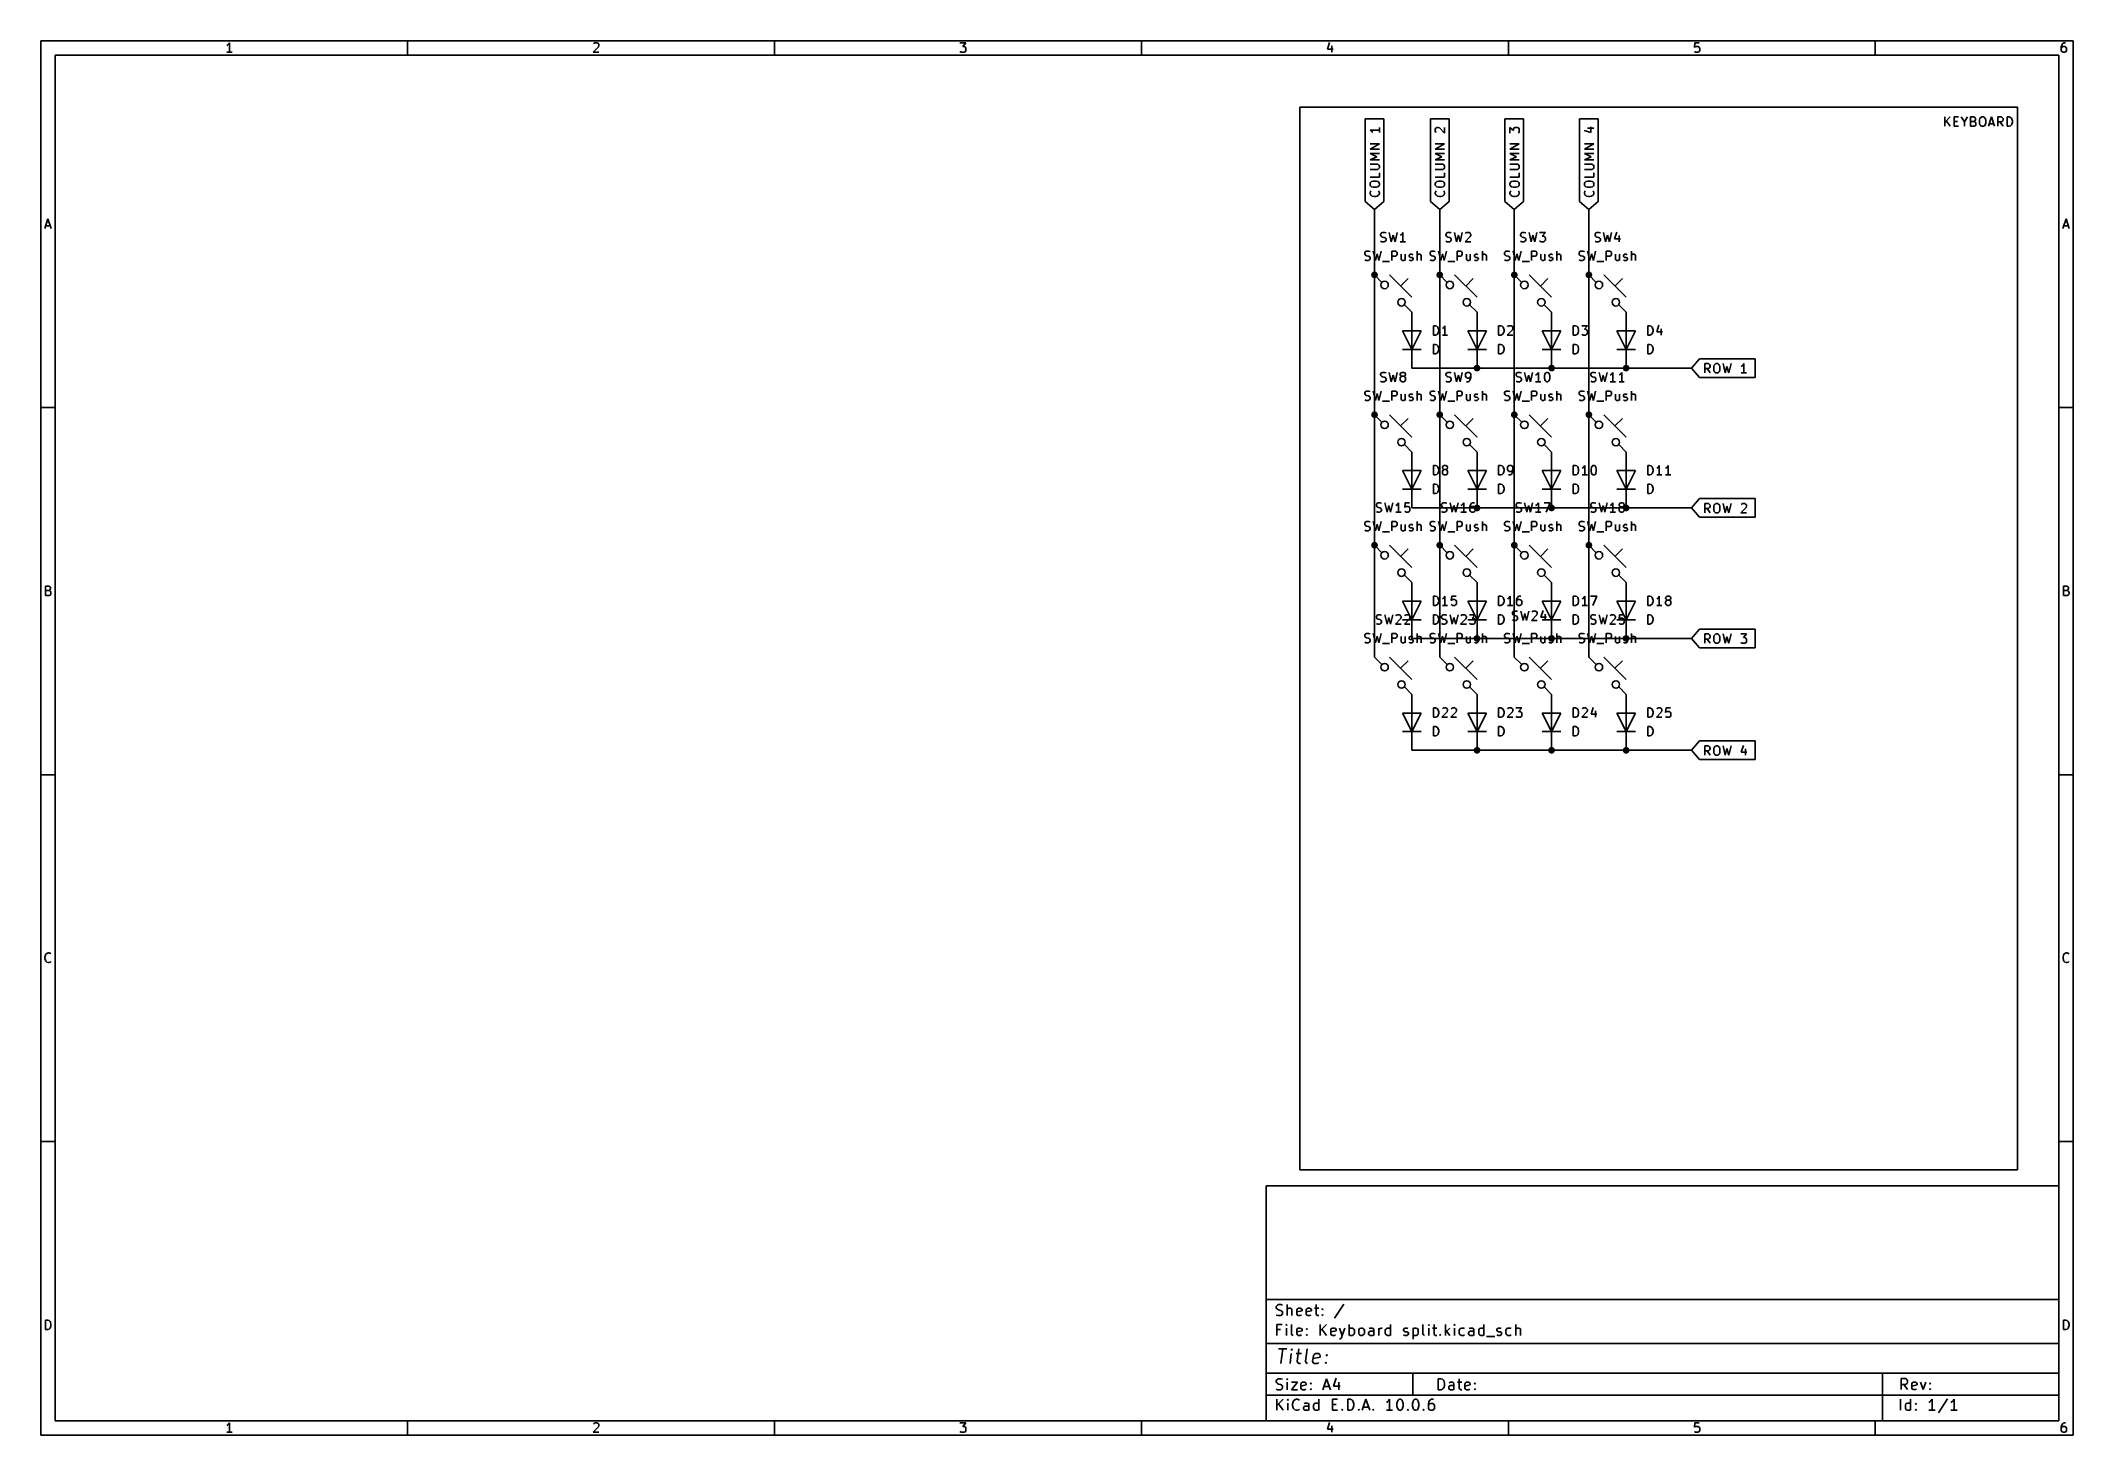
# Model space of a CAD drawing. Header units: inches. Extents: x 0.4 to 11.3, y -7.9 to -0.4.
import ezdxf

# ---------------------------------------------------------------- set-up
doc = ezdxf.new("R2010")
doc.units = ezdxf.units.IN
doc.header["$MEASUREMENT"] = 0
for name, color, linetype in [('GREENSIXTYFIVE', 129, 'CONTINUOUS'), ('LIGHTBLUE', 172, 'CONTINUOUS'), ('LIGHTGREEN', 92, 'CONTINUOUS'), ('RED', 14, 'CONTINUOUS')]:
    doc.layers.add(name, color=color, linetype=linetype)

msp = doc.modelspace()

# ---------------------------------------------------------------- linework, layer by layer
at = {"layer": 'GREENSIXTYFIVE', "linetype": 'CONTINUOUS'}
for p, q in [((7.5, -1.528), (7.502, -1.525)), ((7.5, -1.528), (7.502, -1.525)), ((7.502, -1.525), (7.507, -1.523)), ((7.502, -1.525), (7.507, -1.523)), ((7.507, -1.523), (7.519, -1.523)), ((7.507, -1.523), (7.519, -1.523)), ((7.519, -1.523), (7.526, -1.525)), ((7.519, -1.523), (7.526, -1.525)), ((7.543, -1.523), (7.555, -1.573)), ((7.543, -1.523), (7.555, -1.573)), ((7.574, -1.573), (7.586, -1.523)), ((7.574, -1.573), (7.586, -1.523)), ((7.583, -1.432), (7.586, -1.428)), ((7.583, -1.432), (7.586, -1.428)), ((7.583, -1.437), (7.583, -1.432)), ((7.583, -1.437), (7.583, -1.432)), ((7.586, -1.442), (7.583, -1.437)), ((7.586, -1.442), (7.583, -1.437)), ((7.583, -1.47), (7.59, -1.473)), ((7.583, -1.47), (7.59, -1.473)), ((7.586, -1.428), (7.588, -1.425)), ((7.586, -1.428), (7.588, -1.425)), ((7.588, -1.444), (7.586, -1.442)), ((7.588, -1.444), (7.586, -1.442)), ((7.588, -1.425), (7.593, -1.423)), ((7.588, -1.425), (7.593, -1.423)), ((7.593, -1.447), (7.588, -1.444)), ((7.593, -1.447), (7.588, -1.444)), ((7.59, -1.473), (7.602, -1.473)), ((7.59, -1.473), (7.602, -1.473)), ((7.593, -1.423), (7.605, -1.423)), ((7.593, -1.423), (7.605, -1.423)), ((7.602, -1.449), (7.593, -1.447)), ((7.602, -1.449), (7.593, -1.447)), ((7.607, -1.451), (7.602, -1.449)), ((7.607, -1.451), (7.602, -1.449)), ((7.602, -1.473), (7.607, -1.47)), ((7.602, -1.473), (7.607, -1.47)), ((7.605, -1.423), (7.612, -1.425)), ((7.605, -1.423), (7.612, -1.425)), ((7.61, -1.454), (7.607, -1.451)), ((7.61, -1.454), (7.607, -1.451)), ((7.607, -1.47), (7.61, -1.468)), ((7.607, -1.47), (7.61, -1.468)), ((7.612, -1.459), (7.61, -1.454)), ((7.612, -1.459), (7.61, -1.454)), ((7.61, -1.468), (7.612, -1.463)), ((7.61, -1.468), (7.612, -1.463)), ((7.612, -1.463), (7.612, -1.459)), ((7.612, -1.463), (7.612, -1.459)), ((7.629, -1.423), (7.64, -1.473)), ((7.629, -1.423), (7.64, -1.473)), ((7.64, -1.473), (7.65, -1.437)), ((7.64, -1.473), (7.65, -1.437)), ((7.643, -1.573), (7.643, -1.523)), ((7.643, -1.523), (7.662, -1.523)), ((7.643, -1.573), (7.643, -1.523)), ((7.643, -1.523), (7.662, -1.523)), ((7.65, -1.437), (7.66, -1.473)), ((7.65, -1.437), (7.66, -1.473)), ((7.66, -1.473), (7.671, -1.423)), ((7.66, -1.473), (7.671, -1.423)), ((7.662, -1.523), (7.667, -1.525)), ((7.662, -1.523), (7.667, -1.525)), ((7.667, -1.525), (7.669, -1.528)), ((7.667, -1.525), (7.669, -1.528)), ((7.693, -1.435), (7.688, -1.437)), ((7.693, -1.435), (7.688, -1.437)), ((7.717, -1.473), (7.688, -1.473)), ((7.717, -1.473), (7.688, -1.473)), ((7.698, -1.43), (7.693, -1.435)), ((7.698, -1.43), (7.693, -1.435)), ((7.702, -1.423), (7.698, -1.43)), ((7.702, -1.423), (7.698, -1.43)), ((7.702, -1.473), (7.702, -1.423)), ((7.702, -1.473), (7.702, -1.423)), ((7.779, -1.573), (7.779, -1.523)), ((7.779, -1.573), (7.779, -1.523)), ((7.85, -1.528), (7.852, -1.525)), ((7.85, -1.528), (7.852, -1.525)), ((7.852, -1.525), (7.857, -1.523)), ((7.852, -1.525), (7.857, -1.523)), ((7.857, -1.523), (7.869, -1.523)), ((7.857, -1.523), (7.869, -1.523)), ((7.869, -1.523), (7.876, -1.525)), ((7.869, -1.523), (7.876, -1.525)), ((7.893, -1.523), (7.905, -1.573)), ((7.893, -1.523), (7.905, -1.573)), ((7.924, -1.573), (7.936, -1.523)), ((7.924, -1.573), (7.936, -1.523)), ((7.933, -1.432), (7.936, -1.428)), ((7.933, -1.432), (7.936, -1.428)), ((7.933, -1.437), (7.933, -1.432)), ((7.933, -1.437), (7.933, -1.432)), ((7.936, -1.442), (7.933, -1.437)), ((7.936, -1.442), (7.933, -1.437)), ((7.933, -1.47), (7.94, -1.473)), ((7.933, -1.47), (7.94, -1.473)), ((7.936, -1.428), (7.938, -1.425)), ((7.936, -1.428), (7.938, -1.425)), ((7.938, -1.444), (7.936, -1.442)), ((7.938, -1.444), (7.936, -1.442)), ((7.938, -1.425), (7.943, -1.423)), ((7.938, -1.425), (7.943, -1.423)), ((7.943, -1.447), (7.938, -1.444)), ((7.943, -1.447), (7.938, -1.444)), ((7.94, -1.473), (7.952, -1.473)), ((7.94, -1.473), (7.952, -1.473)), ((7.943, -1.423), (7.955, -1.423)), ((7.943, -1.423), (7.955, -1.423)), ((7.952, -1.449), (7.943, -1.447)), ((7.952, -1.449), (7.943, -1.447)), ((7.957, -1.451), (7.952, -1.449)), ((7.957, -1.451), (7.952, -1.449)), ((7.952, -1.473), (7.957, -1.47)), ((7.952, -1.473), (7.957, -1.47)), ((7.955, -1.423), (7.962, -1.425)), ((7.955, -1.423), (7.962, -1.425)), ((7.96, -1.454), (7.957, -1.451)), ((7.96, -1.454), (7.957, -1.451)), ((7.957, -1.47), (7.96, -1.468)), ((7.957, -1.47), (7.96, -1.468)), ((7.962, -1.459), (7.96, -1.454)), ((7.962, -1.459), (7.96, -1.454)), ((7.96, -1.468), (7.962, -1.463)), ((7.96, -1.468), (7.962, -1.463)), ((7.962, -1.463), (7.962, -1.459)), ((7.962, -1.463), (7.962, -1.459)), ((7.979, -1.423), (7.99, -1.473)), ((7.979, -1.423), (7.99, -1.473)), ((7.99, -1.473), (8, -1.437)), ((7.99, -1.473), (8, -1.437)), ((7.993, -1.573), (7.993, -1.523)), ((7.993, -1.523), (8.012, -1.523)), ((7.993, -1.573), (7.993, -1.523)), ((7.993, -1.523), (8.012, -1.523)), ((8, -1.437), (8.01, -1.473)), ((8, -1.437), (8.01, -1.473)), ((8.01, -1.473), (8.021, -1.423)), ((8.01, -1.473), (8.021, -1.423)), ((8.012, -1.523), (8.017, -1.525)), ((8.012, -1.523), (8.017, -1.525)), ((8.017, -1.525), (8.019, -1.528)), ((8.017, -1.525), (8.019, -1.528)), ((8.064, -1.444), (8.036, -1.473)), ((8.064, -1.444), (8.036, -1.473)), ((8.036, -1.473), (8.067, -1.473)), ((8.036, -1.473), (8.067, -1.473)), ((8.038, -1.428), (8.04, -1.425)), ((8.038, -1.428), (8.04, -1.425)), ((8.04, -1.425), (8.045, -1.423)), ((8.04, -1.425), (8.045, -1.423)), ((8.045, -1.423), (8.057, -1.423)), ((8.045, -1.423), (8.057, -1.423)), ((8.057, -1.423), (8.062, -1.425)), ((8.057, -1.423), (8.062, -1.425)), ((8.062, -1.425), (8.064, -1.428)), ((8.062, -1.425), (8.064, -1.428)), ((8.064, -1.428), (8.067, -1.432)), ((8.064, -1.428), (8.067, -1.432)), ((8.067, -1.437), (8.064, -1.444)), ((8.067, -1.437), (8.064, -1.444)), ((8.067, -1.432), (8.067, -1.437)), ((8.067, -1.432), (8.067, -1.437)), ((8.129, -1.573), (8.129, -1.523)), ((8.129, -1.573), (8.129, -1.523)), ((8.25, -1.528), (8.252, -1.525)), ((8.25, -1.528), (8.252, -1.525)), ((8.252, -1.525), (8.257, -1.523)), ((8.252, -1.525), (8.257, -1.523)), ((8.257, -1.523), (8.269, -1.523)), ((8.257, -1.523), (8.269, -1.523)), ((8.269, -1.523), (8.276, -1.525)), ((8.269, -1.523), (8.276, -1.525)), ((8.293, -1.523), (8.305, -1.573)), ((8.293, -1.523), (8.305, -1.573)), ((8.324, -1.573), (8.336, -1.523)), ((8.324, -1.573), (8.336, -1.523)), ((8.333, -1.432), (8.336, -1.428)), ((8.333, -1.432), (8.336, -1.428)), ((8.333, -1.437), (8.333, -1.432)), ((8.333, -1.437), (8.333, -1.432)), ((8.336, -1.442), (8.333, -1.437)), ((8.336, -1.442), (8.333, -1.437)), ((8.333, -1.47), (8.34, -1.473)), ((8.333, -1.47), (8.34, -1.473)), ((8.336, -1.428), (8.338, -1.425)), ((8.336, -1.428), (8.338, -1.425)), ((8.338, -1.444), (8.336, -1.442)), ((8.338, -1.444), (8.336, -1.442)), ((8.338, -1.425), (8.343, -1.423)), ((8.338, -1.425), (8.343, -1.423)), ((8.343, -1.447), (8.338, -1.444)), ((8.343, -1.447), (8.338, -1.444)), ((8.34, -1.473), (8.352, -1.473)), ((8.34, -1.473), (8.352, -1.473)), ((8.343, -1.423), (8.355, -1.423)), ((8.343, -1.423), (8.355, -1.423)), ((8.352, -1.449), (8.343, -1.447)), ((8.352, -1.449), (8.343, -1.447)), ((8.357, -1.451), (8.352, -1.449)), ((8.357, -1.451), (8.352, -1.449)), ((8.352, -1.473), (8.357, -1.47)), ((8.352, -1.473), (8.357, -1.47)), ((8.355, -1.423), (8.362, -1.425)), ((8.355, -1.423), (8.362, -1.425)), ((8.36, -1.454), (8.357, -1.451)), ((8.36, -1.454), (8.357, -1.451)), ((8.357, -1.47), (8.36, -1.468)), ((8.357, -1.47), (8.36, -1.468)), ((8.362, -1.459), (8.36, -1.454)), ((8.362, -1.459), (8.36, -1.454)), ((8.36, -1.468), (8.362, -1.463)), ((8.36, -1.468), (8.362, -1.463)), ((8.362, -1.463), (8.362, -1.459)), ((8.362, -1.463), (8.362, -1.459)), ((8.379, -1.423), (8.39, -1.473)), ((8.379, -1.423), (8.39, -1.473)), ((8.39, -1.473), (8.4, -1.437)), ((8.39, -1.473), (8.4, -1.437)), ((8.393, -1.573), (8.393, -1.523)), ((8.393, -1.523), (8.412, -1.523)), ((8.393, -1.573), (8.393, -1.523)), ((8.393, -1.523), (8.412, -1.523)), ((8.4, -1.437), (8.41, -1.473)), ((8.4, -1.437), (8.41, -1.473)), ((8.41, -1.473), (8.421, -1.423)), ((8.41, -1.473), (8.421, -1.423)), ((8.412, -1.523), (8.417, -1.525)), ((8.412, -1.523), (8.417, -1.525)), ((8.417, -1.525), (8.419, -1.528)), ((8.417, -1.525), (8.419, -1.528)), ((8.436, -1.423), (8.467, -1.423)), ((8.436, -1.423), (8.467, -1.423)), ((8.438, -1.47), (8.436, -1.468)), ((8.438, -1.47), (8.436, -1.468)), ((8.443, -1.473), (8.438, -1.47)), ((8.443, -1.473), (8.438, -1.47)), ((8.457, -1.473), (8.443, -1.473)), ((8.457, -1.473), (8.443, -1.473)), ((8.467, -1.423), (8.45, -1.442)), ((8.467, -1.423), (8.45, -1.442)), ((8.45, -1.442), (8.457, -1.442)), ((8.45, -1.442), (8.457, -1.442)), ((8.457, -1.442), (8.462, -1.444)), ((8.457, -1.442), (8.462, -1.444)), ((8.462, -1.47), (8.457, -1.473)), ((8.462, -1.47), (8.457, -1.473)), ((8.462, -1.444), (8.464, -1.447)), ((8.462, -1.444), (8.464, -1.447)), ((8.464, -1.468), (8.462, -1.47)), ((8.464, -1.468), (8.462, -1.47)), ((8.464, -1.447), (8.467, -1.451)), ((8.464, -1.447), (8.467, -1.451)), ((8.467, -1.463), (8.464, -1.468)), ((8.467, -1.463), (8.464, -1.468)), ((8.467, -1.451), (8.467, -1.463)), ((8.467, -1.451), (8.467, -1.463)), ((8.529, -1.573), (8.529, -1.523)), ((8.529, -1.573), (8.529, -1.523)), ((8.65, -1.528), (8.652, -1.525)), ((8.65, -1.528), (8.652, -1.525)), ((8.652, -1.525), (8.657, -1.523)), ((8.652, -1.525), (8.657, -1.523)), ((8.657, -1.523), (8.669, -1.523)), ((8.657, -1.523), (8.669, -1.523)), ((8.669, -1.523), (8.676, -1.525)), ((8.669, -1.523), (8.676, -1.525)), ((8.693, -1.523), (8.705, -1.573)), ((8.693, -1.523), (8.705, -1.573)), ((8.724, -1.573), (8.736, -1.523)), ((8.724, -1.573), (8.736, -1.523)), ((8.733, -1.432), (8.736, -1.428)), ((8.733, -1.432), (8.736, -1.428)), ((8.733, -1.437), (8.733, -1.432)), ((8.733, -1.437), (8.733, -1.432)), ((8.736, -1.442), (8.733, -1.437)), ((8.736, -1.442), (8.733, -1.437)), ((8.733, -1.47), (8.74, -1.473)), ((8.733, -1.47), (8.74, -1.473)), ((8.736, -1.428), (8.738, -1.425)), ((8.736, -1.428), (8.738, -1.425)), ((8.738, -1.444), (8.736, -1.442)), ((8.738, -1.444), (8.736, -1.442)), ((8.738, -1.425), (8.743, -1.423)), ((8.738, -1.425), (8.743, -1.423)), ((8.743, -1.447), (8.738, -1.444)), ((8.743, -1.447), (8.738, -1.444)), ((8.74, -1.473), (8.752, -1.473)), ((8.74, -1.473), (8.752, -1.473)), ((8.743, -1.423), (8.755, -1.423)), ((8.743, -1.423), (8.755, -1.423)), ((8.752, -1.449), (8.743, -1.447)), ((8.752, -1.449), (8.743, -1.447)), ((8.757, -1.451), (8.752, -1.449)), ((8.757, -1.451), (8.752, -1.449)), ((8.752, -1.473), (8.757, -1.47)), ((8.752, -1.473), (8.757, -1.47)), ((8.755, -1.423), (8.762, -1.425)), ((8.755, -1.423), (8.762, -1.425)), ((8.76, -1.454), (8.757, -1.451)), ((8.76, -1.454), (8.757, -1.451)), ((8.757, -1.47), (8.76, -1.468)), ((8.757, -1.47), (8.76, -1.468)), ((8.762, -1.459), (8.76, -1.454)), ((8.762, -1.459), (8.76, -1.454)), ((8.76, -1.468), (8.762, -1.463)), ((8.76, -1.468), (8.762, -1.463)), ((8.762, -1.463), (8.762, -1.459)), ((8.762, -1.463), (8.762, -1.459)), ((8.779, -1.423), (8.79, -1.473)), ((8.779, -1.423), (8.79, -1.473)), ((8.79, -1.473), (8.8, -1.437)), ((8.79, -1.473), (8.8, -1.437)), ((8.793, -1.573), (8.793, -1.523)), ((8.793, -1.523), (8.812, -1.523)), ((8.793, -1.573), (8.793, -1.523)), ((8.793, -1.523), (8.812, -1.523)), ((8.8, -1.437), (8.81, -1.473)), ((8.8, -1.437), (8.81, -1.473)), ((8.81, -1.473), (8.821, -1.423)), ((8.81, -1.473), (8.821, -1.423)), ((8.812, -1.523), (8.817, -1.525)), ((8.812, -1.523), (8.817, -1.525)), ((8.817, -1.525), (8.819, -1.528)), ((8.817, -1.525), (8.819, -1.528)), ((8.85, -1.42), (8.838, -1.456)), ((8.85, -1.42), (8.838, -1.456)), ((8.838, -1.456), (8.869, -1.456)), ((8.838, -1.456), (8.869, -1.456)), ((8.862, -1.439), (8.862, -1.473)), ((8.862, -1.439), (8.862, -1.473)), ((8.929, -1.573), (8.929, -1.523)), ((8.929, -1.573), (8.929, -1.523)), ((7.498, -1.532), (7.5, -1.528)), ((7.498, -1.532), (7.5, -1.528)), ((7.498, -1.537), (7.498, -1.532)), ((7.498, -1.537), (7.498, -1.532)), ((7.5, -1.542), (7.498, -1.537)), ((7.5, -1.542), (7.498, -1.537)), ((7.498, -1.57), (7.505, -1.573)), ((7.498, -1.57), (7.505, -1.573)), ((7.502, -1.544), (7.5, -1.542)), ((7.502, -1.544), (7.5, -1.542)), ((7.507, -1.547), (7.502, -1.544)), ((7.507, -1.547), (7.502, -1.544)), ((7.505, -1.573), (7.517, -1.573)), ((7.505, -1.573), (7.517, -1.573)), ((7.517, -1.549), (7.507, -1.547)), ((7.517, -1.549), (7.507, -1.547)), ((7.521, -1.551), (7.517, -1.549)), ((7.521, -1.551), (7.517, -1.549)), ((7.517, -1.573), (7.521, -1.57)), ((7.517, -1.573), (7.521, -1.57)), ((7.524, -1.554), (7.521, -1.551)), ((7.524, -1.554), (7.521, -1.551)), ((7.521, -1.57), (7.524, -1.568)), ((7.521, -1.57), (7.524, -1.568)), ((7.526, -1.559), (7.524, -1.554)), ((7.526, -1.559), (7.524, -1.554)), ((7.524, -1.568), (7.526, -1.563)), ((7.524, -1.568), (7.526, -1.563)), ((7.526, -1.563), (7.526, -1.559)), ((7.526, -1.563), (7.526, -1.559)), ((7.555, -1.573), (7.564, -1.537)), ((7.555, -1.573), (7.564, -1.537)), ((7.564, -1.537), (7.574, -1.573)), ((7.564, -1.537), (7.574, -1.573)), ((7.593, -1.578), (7.631, -1.578)), ((7.593, -1.578), (7.631, -1.578)), ((7.662, -1.549), (7.643, -1.549)), ((7.662, -1.549), (7.643, -1.549)), ((7.667, -1.547), (7.662, -1.549)), ((7.667, -1.547), (7.662, -1.549)), ((7.669, -1.544), (7.667, -1.547)), ((7.669, -1.544), (7.667, -1.547)), ((7.669, -1.528), (7.671, -1.532)), ((7.669, -1.528), (7.671, -1.532)), ((7.671, -1.539), (7.669, -1.544)), ((7.671, -1.539), (7.669, -1.544)), ((7.671, -1.532), (7.671, -1.539)), ((7.671, -1.532), (7.671, -1.539)), ((7.693, -1.539), (7.693, -1.566)), ((7.693, -1.539), (7.693, -1.566)), ((7.693, -1.566), (7.695, -1.57)), ((7.693, -1.566), (7.695, -1.57)), ((7.695, -1.57), (7.7, -1.573)), ((7.695, -1.57), (7.7, -1.573)), ((7.7, -1.573), (7.707, -1.573)), ((7.7, -1.573), (7.707, -1.573)), ((7.707, -1.573), (7.712, -1.57)), ((7.707, -1.573), (7.712, -1.57)), ((7.712, -1.57), (7.714, -1.568)), ((7.712, -1.57), (7.714, -1.568)), ((7.714, -1.539), (7.714, -1.573)), ((7.714, -1.539), (7.714, -1.573)), ((7.736, -1.547), (7.738, -1.542)), ((7.736, -1.547), (7.738, -1.542)), ((7.736, -1.549), (7.736, -1.547)), ((7.736, -1.549), (7.736, -1.547)), ((7.738, -1.554), (7.736, -1.549)), ((7.738, -1.554), (7.736, -1.549)), ((7.736, -1.57), (7.74, -1.573)), ((7.736, -1.57), (7.74, -1.573)), ((7.738, -1.542), (7.743, -1.539)), ((7.738, -1.542), (7.743, -1.539)), ((7.743, -1.556), (7.738, -1.554)), ((7.743, -1.556), (7.738, -1.554)), ((7.74, -1.573), (7.75, -1.573)), ((7.74, -1.573), (7.75, -1.573)), ((7.743, -1.539), (7.75, -1.539)), ((7.743, -1.539), (7.75, -1.539)), ((7.75, -1.556), (7.743, -1.556)), ((7.75, -1.556), (7.743, -1.556)), ((7.75, -1.539), (7.755, -1.542)), ((7.75, -1.539), (7.755, -1.542)), ((7.755, -1.559), (7.75, -1.556)), ((7.755, -1.559), (7.75, -1.556)), ((7.75, -1.573), (7.755, -1.57)), ((7.75, -1.573), (7.755, -1.57)), ((7.757, -1.563), (7.755, -1.559)), ((7.757, -1.563), (7.755, -1.559)), ((7.755, -1.57), (7.757, -1.566)), ((7.755, -1.57), (7.757, -1.566)), ((7.757, -1.566), (7.757, -1.563)), ((7.757, -1.566), (7.757, -1.563)), ((7.781, -1.542), (7.779, -1.544)), ((7.781, -1.542), (7.779, -1.544)), ((7.786, -1.539), (7.781, -1.542)), ((7.786, -1.539), (7.781, -1.542)), ((7.793, -1.539), (7.786, -1.539)), ((7.793, -1.539), (7.786, -1.539)), ((7.798, -1.542), (7.793, -1.539)), ((7.798, -1.542), (7.793, -1.539)), ((7.8, -1.547), (7.798, -1.542)), ((7.8, -1.547), (7.798, -1.542)), ((7.8, -1.573), (7.8, -1.547)), ((7.8, -1.573), (7.8, -1.547)), ((7.848, -1.532), (7.85, -1.528)), ((7.848, -1.532), (7.85, -1.528)), ((7.848, -1.537), (7.848, -1.532)), ((7.848, -1.537), (7.848, -1.532)), ((7.85, -1.542), (7.848, -1.537)), ((7.85, -1.542), (7.848, -1.537)), ((7.848, -1.57), (7.855, -1.573)), ((7.848, -1.57), (7.855, -1.573)), ((7.852, -1.544), (7.85, -1.542)), ((7.852, -1.544), (7.85, -1.542)), ((7.857, -1.547), (7.852, -1.544)), ((7.857, -1.547), (7.852, -1.544)), ((7.855, -1.573), (7.867, -1.573)), ((7.855, -1.573), (7.867, -1.573)), ((7.867, -1.549), (7.857, -1.547)), ((7.867, -1.549), (7.857, -1.547)), ((7.871, -1.551), (7.867, -1.549)), ((7.871, -1.551), (7.867, -1.549)), ((7.867, -1.573), (7.871, -1.57)), ((7.867, -1.573), (7.871, -1.57)), ((7.874, -1.554), (7.871, -1.551)), ((7.874, -1.554), (7.871, -1.551)), ((7.871, -1.57), (7.874, -1.568)), ((7.871, -1.57), (7.874, -1.568)), ((7.876, -1.559), (7.874, -1.554)), ((7.876, -1.559), (7.874, -1.554)), ((7.874, -1.568), (7.876, -1.563)), ((7.874, -1.568), (7.876, -1.563)), ((7.876, -1.563), (7.876, -1.559)), ((7.876, -1.563), (7.876, -1.559)), ((7.905, -1.573), (7.914, -1.537)), ((7.905, -1.573), (7.914, -1.537)), ((7.914, -1.537), (7.924, -1.573)), ((7.914, -1.537), (7.924, -1.573)), ((7.943, -1.578), (7.981, -1.578)), ((7.943, -1.578), (7.981, -1.578)), ((8.012, -1.549), (7.993, -1.549)), ((8.012, -1.549), (7.993, -1.549)), ((8.017, -1.547), (8.012, -1.549)), ((8.017, -1.547), (8.012, -1.549)), ((8.019, -1.544), (8.017, -1.547)), ((8.019, -1.544), (8.017, -1.547)), ((8.019, -1.528), (8.021, -1.532)), ((8.019, -1.528), (8.021, -1.532)), ((8.021, -1.539), (8.019, -1.544)), ((8.021, -1.539), (8.019, -1.544)), ((8.021, -1.532), (8.021, -1.539)), ((8.021, -1.532), (8.021, -1.539)), ((8.043, -1.539), (8.043, -1.566)), ((8.043, -1.539), (8.043, -1.566)), ((8.043, -1.566), (8.045, -1.57)), ((8.043, -1.566), (8.045, -1.57)), ((8.045, -1.57), (8.05, -1.573)), ((8.045, -1.57), (8.05, -1.573)), ((8.05, -1.573), (8.057, -1.573)), ((8.05, -1.573), (8.057, -1.573)), ((8.057, -1.573), (8.062, -1.57)), ((8.057, -1.573), (8.062, -1.57)), ((8.062, -1.57), (8.064, -1.568)), ((8.062, -1.57), (8.064, -1.568)), ((8.064, -1.539), (8.064, -1.573)), ((8.064, -1.539), (8.064, -1.573)), ((8.086, -1.547), (8.088, -1.542)), ((8.086, -1.547), (8.088, -1.542)), ((8.086, -1.549), (8.086, -1.547)), ((8.086, -1.549), (8.086, -1.547)), ((8.088, -1.554), (8.086, -1.549)), ((8.088, -1.554), (8.086, -1.549)), ((8.086, -1.57), (8.09, -1.573)), ((8.086, -1.57), (8.09, -1.573)), ((8.088, -1.542), (8.093, -1.539)), ((8.088, -1.542), (8.093, -1.539)), ((8.093, -1.556), (8.088, -1.554)), ((8.093, -1.556), (8.088, -1.554)), ((8.09, -1.573), (8.1, -1.573)), ((8.09, -1.573), (8.1, -1.573)), ((8.093, -1.539), (8.1, -1.539)), ((8.093, -1.539), (8.1, -1.539)), ((8.1, -1.556), (8.093, -1.556)), ((8.1, -1.556), (8.093, -1.556)), ((8.1, -1.539), (8.105, -1.542)), ((8.1, -1.539), (8.105, -1.542)), ((8.105, -1.559), (8.1, -1.556)), ((8.105, -1.559), (8.1, -1.556)), ((8.1, -1.573), (8.105, -1.57)), ((8.1, -1.573), (8.105, -1.57)), ((8.107, -1.563), (8.105, -1.559)), ((8.107, -1.563), (8.105, -1.559)), ((8.105, -1.57), (8.107, -1.566)), ((8.105, -1.57), (8.107, -1.566)), ((8.107, -1.566), (8.107, -1.563)), ((8.107, -1.566), (8.107, -1.563)), ((8.131, -1.542), (8.129, -1.544)), ((8.131, -1.542), (8.129, -1.544)), ((8.136, -1.539), (8.131, -1.542)), ((8.136, -1.539), (8.131, -1.542)), ((8.143, -1.539), (8.136, -1.539)), ((8.143, -1.539), (8.136, -1.539)), ((8.148, -1.542), (8.143, -1.539)), ((8.148, -1.542), (8.143, -1.539)), ((8.15, -1.547), (8.148, -1.542)), ((8.15, -1.547), (8.148, -1.542)), ((8.15, -1.573), (8.15, -1.547)), ((8.15, -1.573), (8.15, -1.547)), ((8.248, -1.532), (8.25, -1.528)), ((8.248, -1.532), (8.25, -1.528)), ((8.248, -1.537), (8.248, -1.532)), ((8.248, -1.537), (8.248, -1.532)), ((8.25, -1.542), (8.248, -1.537)), ((8.25, -1.542), (8.248, -1.537)), ((8.248, -1.57), (8.255, -1.573)), ((8.248, -1.57), (8.255, -1.573)), ((8.252, -1.544), (8.25, -1.542)), ((8.252, -1.544), (8.25, -1.542)), ((8.257, -1.547), (8.252, -1.544)), ((8.257, -1.547), (8.252, -1.544)), ((8.255, -1.573), (8.267, -1.573)), ((8.255, -1.573), (8.267, -1.573)), ((8.267, -1.549), (8.257, -1.547)), ((8.267, -1.549), (8.257, -1.547)), ((8.271, -1.551), (8.267, -1.549)), ((8.271, -1.551), (8.267, -1.549)), ((8.267, -1.573), (8.271, -1.57)), ((8.267, -1.573), (8.271, -1.57)), ((8.274, -1.554), (8.271, -1.551)), ((8.274, -1.554), (8.271, -1.551)), ((8.271, -1.57), (8.274, -1.568)), ((8.271, -1.57), (8.274, -1.568)), ((8.276, -1.559), (8.274, -1.554)), ((8.276, -1.559), (8.274, -1.554)), ((8.274, -1.568), (8.276, -1.563)), ((8.274, -1.568), (8.276, -1.563)), ((8.276, -1.563), (8.276, -1.559)), ((8.276, -1.563), (8.276, -1.559)), ((8.305, -1.573), (8.314, -1.537)), ((8.305, -1.573), (8.314, -1.537)), ((8.314, -1.537), (8.324, -1.573)), ((8.314, -1.537), (8.324, -1.573)), ((8.343, -1.578), (8.381, -1.578)), ((8.343, -1.578), (8.381, -1.578)), ((8.412, -1.549), (8.393, -1.549)), ((8.412, -1.549), (8.393, -1.549)), ((8.417, -1.547), (8.412, -1.549)), ((8.417, -1.547), (8.412, -1.549)), ((8.419, -1.544), (8.417, -1.547)), ((8.419, -1.544), (8.417, -1.547)), ((8.419, -1.528), (8.421, -1.532)), ((8.419, -1.528), (8.421, -1.532)), ((8.421, -1.539), (8.419, -1.544)), ((8.421, -1.539), (8.419, -1.544)), ((8.421, -1.532), (8.421, -1.539)), ((8.421, -1.532), (8.421, -1.539)), ((8.443, -1.539), (8.443, -1.566)), ((8.443, -1.539), (8.443, -1.566)), ((8.443, -1.566), (8.445, -1.57)), ((8.443, -1.566), (8.445, -1.57)), ((8.445, -1.57), (8.45, -1.573)), ((8.445, -1.57), (8.45, -1.573)), ((8.45, -1.573), (8.457, -1.573)), ((8.45, -1.573), (8.457, -1.573)), ((8.457, -1.573), (8.462, -1.57)), ((8.457, -1.573), (8.462, -1.57)), ((8.462, -1.57), (8.464, -1.568)), ((8.462, -1.57), (8.464, -1.568)), ((8.464, -1.539), (8.464, -1.573)), ((8.464, -1.539), (8.464, -1.573)), ((8.486, -1.547), (8.488, -1.542)), ((8.486, -1.547), (8.488, -1.542)), ((8.486, -1.549), (8.486, -1.547)), ((8.486, -1.549), (8.486, -1.547)), ((8.488, -1.554), (8.486, -1.549)), ((8.488, -1.554), (8.486, -1.549)), ((8.486, -1.57), (8.49, -1.573)), ((8.486, -1.57), (8.49, -1.573)), ((8.488, -1.542), (8.493, -1.539)), ((8.488, -1.542), (8.493, -1.539)), ((8.493, -1.556), (8.488, -1.554)), ((8.493, -1.556), (8.488, -1.554)), ((8.49, -1.573), (8.5, -1.573)), ((8.49, -1.573), (8.5, -1.573)), ((8.493, -1.539), (8.5, -1.539)), ((8.493, -1.539), (8.5, -1.539)), ((8.5, -1.556), (8.493, -1.556)), ((8.5, -1.556), (8.493, -1.556)), ((8.5, -1.539), (8.505, -1.542)), ((8.5, -1.539), (8.505, -1.542)), ((8.505, -1.559), (8.5, -1.556)), ((8.505, -1.559), (8.5, -1.556)), ((8.5, -1.573), (8.505, -1.57)), ((8.5, -1.573), (8.505, -1.57)), ((8.507, -1.563), (8.505, -1.559)), ((8.507, -1.563), (8.505, -1.559)), ((8.505, -1.57), (8.507, -1.566)), ((8.505, -1.57), (8.507, -1.566)), ((8.507, -1.566), (8.507, -1.563)), ((8.507, -1.566), (8.507, -1.563)), ((8.531, -1.542), (8.529, -1.544)), ((8.531, -1.542), (8.529, -1.544)), ((8.536, -1.539), (8.531, -1.542)), ((8.536, -1.539), (8.531, -1.542)), ((8.543, -1.539), (8.536, -1.539)), ((8.543, -1.539), (8.536, -1.539)), ((8.548, -1.542), (8.543, -1.539)), ((8.548, -1.542), (8.543, -1.539)), ((8.55, -1.547), (8.548, -1.542)), ((8.55, -1.547), (8.548, -1.542)), ((8.55, -1.573), (8.55, -1.547)), ((8.55, -1.573), (8.55, -1.547)), ((8.648, -1.532), (8.65, -1.528)), ((8.648, -1.532), (8.65, -1.528)), ((8.648, -1.537), (8.648, -1.532)), ((8.648, -1.537), (8.648, -1.532)), ((8.65, -1.542), (8.648, -1.537)), ((8.65, -1.542), (8.648, -1.537)), ((8.648, -1.57), (8.655, -1.573)), ((8.648, -1.57), (8.655, -1.573)), ((8.652, -1.544), (8.65, -1.542)), ((8.652, -1.544), (8.65, -1.542)), ((8.657, -1.547), (8.652, -1.544)), ((8.657, -1.547), (8.652, -1.544)), ((8.655, -1.573), (8.667, -1.573)), ((8.655, -1.573), (8.667, -1.573)), ((8.667, -1.549), (8.657, -1.547)), ((8.667, -1.549), (8.657, -1.547)), ((8.671, -1.551), (8.667, -1.549)), ((8.671, -1.551), (8.667, -1.549)), ((8.667, -1.573), (8.671, -1.57)), ((8.667, -1.573), (8.671, -1.57)), ((8.674, -1.554), (8.671, -1.551)), ((8.674, -1.554), (8.671, -1.551)), ((8.671, -1.57), (8.674, -1.568)), ((8.671, -1.57), (8.674, -1.568)), ((8.676, -1.559), (8.674, -1.554)), ((8.676, -1.559), (8.674, -1.554)), ((8.674, -1.568), (8.676, -1.563)), ((8.674, -1.568), (8.676, -1.563)), ((8.676, -1.563), (8.676, -1.559)), ((8.676, -1.563), (8.676, -1.559)), ((8.705, -1.573), (8.714, -1.537)), ((8.705, -1.573), (8.714, -1.537)), ((8.714, -1.537), (8.724, -1.573)), ((8.714, -1.537), (8.724, -1.573)), ((8.743, -1.578), (8.781, -1.578)), ((8.743, -1.578), (8.781, -1.578)), ((8.812, -1.549), (8.793, -1.549)), ((8.812, -1.549), (8.793, -1.549)), ((8.817, -1.547), (8.812, -1.549)), ((8.817, -1.547), (8.812, -1.549)), ((8.819, -1.544), (8.817, -1.547)), ((8.819, -1.544), (8.817, -1.547)), ((8.819, -1.528), (8.821, -1.532)), ((8.819, -1.528), (8.821, -1.532)), ((8.821, -1.539), (8.819, -1.544)), ((8.821, -1.539), (8.819, -1.544)), ((8.821, -1.532), (8.821, -1.539)), ((8.821, -1.532), (8.821, -1.539)), ((8.843, -1.539), (8.843, -1.566)), ((8.843, -1.539), (8.843, -1.566)), ((8.843, -1.566), (8.845, -1.57)), ((8.843, -1.566), (8.845, -1.57)), ((8.845, -1.57), (8.85, -1.573)), ((8.845, -1.57), (8.85, -1.573)), ((8.85, -1.573), (8.857, -1.573)), ((8.85, -1.573), (8.857, -1.573)), ((8.857, -1.573), (8.862, -1.57)), ((8.857, -1.573), (8.862, -1.57)), ((8.862, -1.57), (8.864, -1.568)), ((8.862, -1.57), (8.864, -1.568)), ((8.864, -1.539), (8.864, -1.573)), ((8.864, -1.539), (8.864, -1.573)), ((8.886, -1.547), (8.888, -1.542)), ((8.886, -1.547), (8.888, -1.542)), ((8.886, -1.549), (8.886, -1.547)), ((8.886, -1.549), (8.886, -1.547)), ((8.888, -1.554), (8.886, -1.549)), ((8.888, -1.554), (8.886, -1.549)), ((8.886, -1.57), (8.89, -1.573)), ((8.886, -1.57), (8.89, -1.573)), ((8.888, -1.542), (8.893, -1.539)), ((8.888, -1.542), (8.893, -1.539)), ((8.893, -1.556), (8.888, -1.554)), ((8.893, -1.556), (8.888, -1.554)), ((8.89, -1.573), (8.9, -1.573)), ((8.89, -1.573), (8.9, -1.573)), ((8.893, -1.539), (8.9, -1.539)), ((8.893, -1.539), (8.9, -1.539)), ((8.9, -1.556), (8.893, -1.556)), ((8.9, -1.556), (8.893, -1.556)), ((8.9, -1.539), (8.905, -1.542)), ((8.9, -1.539), (8.905, -1.542)), ((8.905, -1.559), (8.9, -1.556)), ((8.905, -1.559), (8.9, -1.556)), ((8.9, -1.573), (8.905, -1.57)), ((8.9, -1.573), (8.905, -1.57)), ((8.907, -1.563), (8.905, -1.559)), ((8.907, -1.563), (8.905, -1.559)), ((8.905, -1.57), (8.907, -1.566)), ((8.905, -1.57), (8.907, -1.566)), ((8.907, -1.566), (8.907, -1.563)), ((8.907, -1.566), (8.907, -1.563)), ((8.931, -1.542), (8.929, -1.544)), ((8.931, -1.542), (8.929, -1.544)), ((8.936, -1.539), (8.931, -1.542)), ((8.936, -1.539), (8.931, -1.542)), ((8.943, -1.539), (8.936, -1.539)), ((8.943, -1.539), (8.936, -1.539)), ((8.948, -1.542), (8.943, -1.539)), ((8.948, -1.542), (8.943, -1.539)), ((8.95, -1.547), (8.948, -1.542)), ((8.95, -1.547), (8.948, -1.542)), ((8.95, -1.573), (8.95, -1.547)), ((8.95, -1.573), (8.95, -1.547)), ((7.866, -1.973), (7.866, -1.923)), ((7.866, -1.923), (7.878, -1.923)), ((7.866, -1.973), (7.866, -1.923)), ((7.866, -1.923), (7.878, -1.923)), ((7.878, -1.923), (7.885, -1.925)), ((7.878, -1.923), (7.885, -1.925)), ((7.885, -1.925), (7.89, -1.93)), ((7.885, -1.925), (7.89, -1.93)), ((7.89, -1.93), (7.892, -1.935)), ((7.89, -1.93), (7.892, -1.935)), ((7.892, -1.961), (7.89, -1.966)), ((7.892, -1.961), (7.89, -1.966)), ((7.892, -1.935), (7.895, -1.944)), ((7.892, -1.935), (7.895, -1.944)), ((7.895, -1.951), (7.892, -1.961)), ((7.895, -1.951), (7.892, -1.961)), ((7.895, -1.944), (7.895, -1.951)), ((7.895, -1.944), (7.895, -1.951)), ((7.919, -1.935), (7.914, -1.937)), ((7.919, -1.935), (7.914, -1.937)), ((7.923, -1.93), (7.919, -1.935)), ((7.923, -1.93), (7.919, -1.935)), ((7.928, -1.923), (7.923, -1.93)), ((7.928, -1.923), (7.923, -1.93)), ((7.928, -1.973), (7.928, -1.923)), ((7.928, -1.973), (7.928, -1.923)), ((8.216, -1.973), (8.216, -1.923)), ((8.216, -1.923), (8.228, -1.923)), ((8.216, -1.973), (8.216, -1.923)), ((8.216, -1.923), (8.228, -1.923)), ((8.228, -1.923), (8.235, -1.925)), ((8.228, -1.923), (8.235, -1.925)), ((8.235, -1.925), (8.24, -1.93)), ((8.235, -1.925), (8.24, -1.93)), ((8.24, -1.93), (8.242, -1.935)), ((8.24, -1.93), (8.242, -1.935)), ((8.242, -1.961), (8.24, -1.966)), ((8.242, -1.961), (8.24, -1.966)), ((8.242, -1.935), (8.245, -1.944)), ((8.242, -1.935), (8.245, -1.944)), ((8.245, -1.951), (8.242, -1.961)), ((8.245, -1.951), (8.242, -1.961)), ((8.245, -1.944), (8.245, -1.951)), ((8.245, -1.944), (8.245, -1.951)), ((8.29, -1.944), (8.262, -1.973)), ((8.29, -1.944), (8.262, -1.973)), ((8.264, -1.928), (8.266, -1.925)), ((8.264, -1.928), (8.266, -1.925)), ((8.266, -1.925), (8.271, -1.923)), ((8.266, -1.925), (8.271, -1.923)), ((8.271, -1.923), (8.283, -1.923)), ((8.271, -1.923), (8.283, -1.923)), ((8.283, -1.923), (8.288, -1.925)), ((8.283, -1.923), (8.288, -1.925)), ((8.288, -1.925), (8.29, -1.928)), ((8.288, -1.925), (8.29, -1.928)), ((8.29, -1.928), (8.292, -1.932)), ((8.29, -1.928), (8.292, -1.932)), ((8.292, -1.937), (8.29, -1.944)), ((8.292, -1.937), (8.29, -1.944)), ((8.292, -1.932), (8.292, -1.937)), ((8.292, -1.932), (8.292, -1.937)), ((8.616, -1.973), (8.616, -1.923)), ((8.616, -1.923), (8.628, -1.923)), ((8.616, -1.973), (8.616, -1.923)), ((8.616, -1.923), (8.628, -1.923)), ((8.628, -1.923), (8.635, -1.925)), ((8.628, -1.923), (8.635, -1.925)), ((8.635, -1.925), (8.64, -1.93)), ((8.635, -1.925), (8.64, -1.93)), ((8.64, -1.93), (8.642, -1.935)), ((8.64, -1.93), (8.642, -1.935)), ((8.642, -1.961), (8.64, -1.966)), ((8.642, -1.961), (8.64, -1.966)), ((8.642, -1.935), (8.645, -1.944)), ((8.642, -1.935), (8.645, -1.944)), ((8.645, -1.951), (8.642, -1.961)), ((8.645, -1.951), (8.642, -1.961)), ((8.645, -1.944), (8.645, -1.951)), ((8.645, -1.944), (8.645, -1.951)), ((8.662, -1.923), (8.692, -1.923)), ((8.662, -1.923), (8.692, -1.923)), ((8.692, -1.923), (8.676, -1.942)), ((8.692, -1.923), (8.676, -1.942)), ((8.676, -1.942), (8.683, -1.942)), ((8.676, -1.942), (8.683, -1.942)), ((8.683, -1.942), (8.688, -1.944)), ((8.683, -1.942), (8.688, -1.944)), ((8.688, -1.944), (8.69, -1.947)), ((8.688, -1.944), (8.69, -1.947)), ((8.69, -1.947), (8.692, -1.951)), ((8.69, -1.947), (8.692, -1.951)), ((8.692, -1.951), (8.692, -1.963)), ((8.692, -1.951), (8.692, -1.963)), ((9.016, -1.973), (9.016, -1.923)), ((9.016, -1.923), (9.028, -1.923)), ((9.016, -1.973), (9.016, -1.923)), ((9.016, -1.923), (9.028, -1.923)), ((9.028, -1.923), (9.035, -1.925)), ((9.028, -1.923), (9.035, -1.925)), ((9.035, -1.925), (9.04, -1.93)), ((9.035, -1.925), (9.04, -1.93)), ((9.04, -1.93), (9.042, -1.935)), ((9.04, -1.93), (9.042, -1.935)), ((9.042, -1.961), (9.04, -1.966)), ((9.042, -1.961), (9.04, -1.966)), ((9.042, -1.935), (9.045, -1.944)), ((9.042, -1.935), (9.045, -1.944)), ((9.045, -1.951), (9.042, -1.961)), ((9.045, -1.951), (9.042, -1.961)), ((9.045, -1.944), (9.045, -1.951)), ((9.045, -1.944), (9.045, -1.951)), ((9.076, -1.92), (9.064, -1.956)), ((9.076, -1.92), (9.064, -1.956)), ((9.064, -1.956), (9.095, -1.956)), ((9.064, -1.956), (9.095, -1.956)), ((9.088, -1.939), (9.088, -1.973)), ((9.088, -1.939), (9.088, -1.973)), ((7.878, -1.973), (7.866, -1.973)), ((7.878, -1.973), (7.866, -1.973)), ((7.866, -2.073), (7.866, -2.023)), ((7.866, -2.023), (7.878, -2.023)), ((7.866, -2.073), (7.866, -2.023)), ((7.866, -2.023), (7.878, -2.023)), ((7.885, -1.97), (7.878, -1.973)), ((7.885, -1.97), (7.878, -1.973)), ((7.878, -2.023), (7.885, -2.025)), ((7.878, -2.023), (7.885, -2.025)), ((7.885, -2.07), (7.878, -2.073)), ((7.885, -2.07), (7.878, -2.073)), ((7.89, -1.966), (7.885, -1.97)), ((7.89, -1.966), (7.885, -1.97)), ((7.885, -2.025), (7.89, -2.03)), ((7.885, -2.025), (7.89, -2.03)), ((7.89, -2.066), (7.885, -2.07)), ((7.89, -2.066), (7.885, -2.07)), ((7.89, -2.03), (7.892, -2.035)), ((7.89, -2.03), (7.892, -2.035)), ((7.892, -2.061), (7.89, -2.066)), ((7.892, -2.061), (7.89, -2.066)), ((7.892, -2.035), (7.895, -2.044)), ((7.892, -2.035), (7.895, -2.044)), ((7.895, -2.051), (7.892, -2.061)), ((7.895, -2.051), (7.892, -2.061)), ((7.895, -2.044), (7.895, -2.051)), ((7.895, -2.044), (7.895, -2.051)), ((7.942, -1.973), (7.914, -1.973)), ((7.942, -1.973), (7.914, -1.973)), ((8.228, -1.973), (8.216, -1.973)), ((8.228, -1.973), (8.216, -1.973)), ((8.216, -2.073), (8.216, -2.023)), ((8.216, -2.023), (8.228, -2.023)), ((8.216, -2.073), (8.216, -2.023)), ((8.216, -2.023), (8.228, -2.023)), ((8.235, -1.97), (8.228, -1.973)), ((8.235, -1.97), (8.228, -1.973)), ((8.228, -2.023), (8.235, -2.025)), ((8.228, -2.023), (8.235, -2.025)), ((8.235, -2.07), (8.228, -2.073)), ((8.235, -2.07), (8.228, -2.073)), ((8.24, -1.966), (8.235, -1.97)), ((8.24, -1.966), (8.235, -1.97)), ((8.235, -2.025), (8.24, -2.03)), ((8.235, -2.025), (8.24, -2.03)), ((8.24, -2.066), (8.235, -2.07)), ((8.24, -2.066), (8.235, -2.07)), ((8.24, -2.03), (8.242, -2.035)), ((8.24, -2.03), (8.242, -2.035)), ((8.242, -2.061), (8.24, -2.066)), ((8.242, -2.061), (8.24, -2.066)), ((8.242, -2.035), (8.245, -2.044)), ((8.242, -2.035), (8.245, -2.044)), ((8.245, -2.051), (8.242, -2.061)), ((8.245, -2.051), (8.242, -2.061)), ((8.245, -2.044), (8.245, -2.051)), ((8.245, -2.044), (8.245, -2.051)), ((8.262, -1.973), (8.292, -1.973)), ((8.262, -1.973), (8.292, -1.973)), ((8.628, -1.973), (8.616, -1.973)), ((8.628, -1.973), (8.616, -1.973)), ((8.616, -2.073), (8.616, -2.023)), ((8.616, -2.023), (8.628, -2.023)), ((8.616, -2.073), (8.616, -2.023)), ((8.616, -2.023), (8.628, -2.023)), ((8.635, -1.97), (8.628, -1.973)), ((8.635, -1.97), (8.628, -1.973)), ((8.628, -2.023), (8.635, -2.025)), ((8.628, -2.023), (8.635, -2.025)), ((8.635, -2.07), (8.628, -2.073)), ((8.635, -2.07), (8.628, -2.073)), ((8.64, -1.966), (8.635, -1.97)), ((8.64, -1.966), (8.635, -1.97)), ((8.635, -2.025), (8.64, -2.03)), ((8.635, -2.025), (8.64, -2.03)), ((8.64, -2.066), (8.635, -2.07)), ((8.64, -2.066), (8.635, -2.07)), ((8.64, -2.03), (8.642, -2.035)), ((8.64, -2.03), (8.642, -2.035)), ((8.642, -2.061), (8.64, -2.066)), ((8.642, -2.061), (8.64, -2.066)), ((8.642, -2.035), (8.645, -2.044)), ((8.642, -2.035), (8.645, -2.044)), ((8.645, -2.051), (8.642, -2.061)), ((8.645, -2.051), (8.642, -2.061)), ((8.645, -2.044), (8.645, -2.051)), ((8.645, -2.044), (8.645, -2.051)), ((8.664, -1.97), (8.662, -1.968)), ((8.664, -1.97), (8.662, -1.968)), ((8.669, -1.973), (8.664, -1.97)), ((8.669, -1.973), (8.664, -1.97)), ((8.683, -1.973), (8.669, -1.973)), ((8.683, -1.973), (8.669, -1.973)), ((8.688, -1.97), (8.683, -1.973)), ((8.688, -1.97), (8.683, -1.973)), ((8.69, -1.968), (8.688, -1.97)), ((8.69, -1.968), (8.688, -1.97)), ((8.692, -1.963), (8.69, -1.968)), ((8.692, -1.963), (8.69, -1.968)), ((9.028, -1.973), (9.016, -1.973)), ((9.028, -1.973), (9.016, -1.973)), ((9.016, -2.073), (9.016, -2.023)), ((9.016, -2.023), (9.028, -2.023)), ((9.016, -2.073), (9.016, -2.023)), ((9.016, -2.023), (9.028, -2.023)), ((9.035, -1.97), (9.028, -1.973)), ((9.035, -1.97), (9.028, -1.973)), ((9.028, -2.023), (9.035, -2.025)), ((9.028, -2.023), (9.035, -2.025)), ((9.035, -2.07), (9.028, -2.073)), ((9.035, -2.07), (9.028, -2.073)), ((9.04, -1.966), (9.035, -1.97)), ((9.04, -1.966), (9.035, -1.97)), ((9.035, -2.025), (9.04, -2.03)), ((9.035, -2.025), (9.04, -2.03)), ((9.04, -2.066), (9.035, -2.07)), ((9.04, -2.066), (9.035, -2.07)), ((9.04, -2.03), (9.042, -2.035)), ((9.04, -2.03), (9.042, -2.035)), ((9.042, -2.061), (9.04, -2.066)), ((9.042, -2.061), (9.04, -2.066)), ((9.042, -2.035), (9.045, -2.044)), ((9.042, -2.035), (9.045, -2.044)), ((9.045, -2.051), (9.042, -2.061)), ((9.045, -2.051), (9.042, -2.061)), ((9.045, -2.044), (9.045, -2.051)), ((9.045, -2.044), (9.045, -2.051)), ((7.583, -2.182), (7.586, -2.178)), ((7.583, -2.182), (7.586, -2.178)), ((7.586, -2.178), (7.588, -2.175)), ((7.586, -2.178), (7.588, -2.175)), ((7.588, -2.175), (7.593, -2.173)), ((7.588, -2.175), (7.593, -2.173)), ((7.593, -2.173), (7.605, -2.173)), ((7.593, -2.173), (7.605, -2.173)), ((7.605, -2.173), (7.612, -2.175)), ((7.605, -2.173), (7.612, -2.175)), ((7.629, -2.173), (7.64, -2.223)), ((7.629, -2.173), (7.64, -2.223)), ((7.66, -2.223), (7.671, -2.173)), ((7.66, -2.223), (7.671, -2.173)), ((7.688, -2.182), (7.69, -2.178)), ((7.688, -2.182), (7.69, -2.178)), ((7.69, -2.178), (7.693, -2.175)), ((7.69, -2.178), (7.693, -2.175)), ((7.693, -2.175), (7.698, -2.173)), ((7.693, -2.175), (7.698, -2.173)), ((7.698, -2.173), (7.707, -2.173)), ((7.698, -2.173), (7.707, -2.173)), ((7.707, -2.173), (7.712, -2.175)), ((7.707, -2.173), (7.712, -2.175)), ((7.712, -2.175), (7.714, -2.178)), ((7.712, -2.175), (7.714, -2.178)), ((7.714, -2.178), (7.717, -2.182)), ((7.714, -2.178), (7.717, -2.182)), ((7.878, -2.073), (7.866, -2.073)), ((7.878, -2.073), (7.866, -2.073)), ((7.933, -2.182), (7.936, -2.178)), ((7.933, -2.182), (7.936, -2.178)), ((7.936, -2.178), (7.938, -2.175)), ((7.936, -2.178), (7.938, -2.175)), ((7.938, -2.175), (7.943, -2.173)), ((7.938, -2.175), (7.943, -2.173)), ((7.943, -2.173), (7.955, -2.173)), ((7.943, -2.173), (7.955, -2.173)), ((7.955, -2.173), (7.962, -2.175)), ((7.955, -2.173), (7.962, -2.175)), ((7.979, -2.173), (7.99, -2.223)), ((7.979, -2.173), (7.99, -2.223)), ((8.01, -2.223), (8.021, -2.173)), ((8.01, -2.223), (8.021, -2.173)), ((8.04, -2.178), (8.038, -2.182)), ((8.04, -2.178), (8.038, -2.182)), ((8.043, -2.175), (8.04, -2.178)), ((8.043, -2.175), (8.04, -2.178)), ((8.048, -2.173), (8.043, -2.175)), ((8.048, -2.173), (8.043, -2.175)), ((8.057, -2.173), (8.048, -2.173)), ((8.057, -2.173), (8.048, -2.173)), ((8.062, -2.175), (8.057, -2.173)), ((8.062, -2.175), (8.057, -2.173)), ((8.064, -2.178), (8.062, -2.175)), ((8.064, -2.178), (8.062, -2.175)), ((8.067, -2.182), (8.064, -2.178)), ((8.067, -2.182), (8.064, -2.178)), ((8.228, -2.073), (8.216, -2.073)), ((8.228, -2.073), (8.216, -2.073)), ((8.31, -2.182), (8.312, -2.178)), ((8.31, -2.182), (8.312, -2.178)), ((8.312, -2.178), (8.314, -2.175)), ((8.312, -2.178), (8.314, -2.175)), ((8.314, -2.175), (8.319, -2.173)), ((8.314, -2.175), (8.319, -2.173)), ((8.319, -2.173), (8.331, -2.173)), ((8.319, -2.173), (8.331, -2.173)), ((8.331, -2.173), (8.338, -2.175)), ((8.331, -2.173), (8.338, -2.175)), ((8.355, -2.173), (8.367, -2.223)), ((8.355, -2.173), (8.367, -2.223)), ((8.386, -2.223), (8.398, -2.173)), ((8.386, -2.223), (8.398, -2.173)), ((8.424, -2.18), (8.419, -2.185)), ((8.424, -2.18), (8.419, -2.185)), ((8.429, -2.173), (8.424, -2.18)), ((8.429, -2.173), (8.424, -2.18)), ((8.429, -2.223), (8.429, -2.173)), ((8.429, -2.223), (8.429, -2.173)), ((8.464, -2.182), (8.467, -2.178)), ((8.464, -2.182), (8.467, -2.178)), ((8.467, -2.178), (8.469, -2.175)), ((8.467, -2.178), (8.469, -2.175)), ((8.469, -2.175), (8.474, -2.173)), ((8.469, -2.175), (8.474, -2.173)), ((8.474, -2.173), (8.479, -2.173)), ((8.474, -2.173), (8.479, -2.173)), ((8.479, -2.173), (8.483, -2.175)), ((8.479, -2.173), (8.483, -2.175)), ((8.483, -2.175), (8.486, -2.178)), ((8.483, -2.175), (8.486, -2.178)), ((8.486, -2.178), (8.488, -2.182)), ((8.486, -2.178), (8.488, -2.182)), ((8.628, -2.073), (8.616, -2.073)), ((8.628, -2.073), (8.616, -2.073)), ((8.71, -2.182), (8.712, -2.178)), ((8.71, -2.182), (8.712, -2.178)), ((8.712, -2.178), (8.714, -2.175)), ((8.712, -2.178), (8.714, -2.175)), ((8.714, -2.175), (8.719, -2.173)), ((8.714, -2.175), (8.719, -2.173)), ((8.719, -2.173), (8.731, -2.173)), ((8.719, -2.173), (8.731, -2.173)), ((8.731, -2.173), (8.738, -2.175)), ((8.731, -2.173), (8.738, -2.175)), ((8.755, -2.173), (8.767, -2.223)), ((8.755, -2.173), (8.767, -2.223)), ((8.786, -2.223), (8.798, -2.173)), ((8.786, -2.223), (8.798, -2.173)), ((8.824, -2.18), (8.819, -2.185)), ((8.824, -2.18), (8.819, -2.185)), ((8.829, -2.173), (8.824, -2.18)), ((8.829, -2.173), (8.824, -2.18)), ((8.829, -2.223), (8.829, -2.173)), ((8.829, -2.223), (8.829, -2.173)), ((8.871, -2.18), (8.867, -2.185)), ((8.871, -2.18), (8.867, -2.185)), ((8.876, -2.173), (8.871, -2.18)), ((8.876, -2.173), (8.871, -2.18)), ((8.876, -2.223), (8.876, -2.173)), ((8.876, -2.223), (8.876, -2.173)), ((9.028, -2.073), (9.016, -2.073)), ((9.028, -2.073), (9.016, -2.073)), ((7.498, -2.282), (7.5, -2.278)), ((7.498, -2.282), (7.5, -2.278)), ((7.498, -2.287), (7.498, -2.282)), ((7.498, -2.287), (7.498, -2.282)), ((7.5, -2.292), (7.498, -2.287)), ((7.5, -2.292), (7.498, -2.287)), ((7.5, -2.278), (7.502, -2.275)), ((7.5, -2.278), (7.502, -2.275)), ((7.502, -2.275), (7.507, -2.273)), ((7.502, -2.275), (7.507, -2.273)), ((7.507, -2.273), (7.519, -2.273)), ((7.507, -2.273), (7.519, -2.273)), ((7.519, -2.273), (7.526, -2.275)), ((7.519, -2.273), (7.526, -2.275)), ((7.543, -2.273), (7.555, -2.323)), ((7.543, -2.273), (7.555, -2.323)), ((7.555, -2.323), (7.564, -2.287)), ((7.555, -2.323), (7.564, -2.287)), ((7.564, -2.287), (7.574, -2.323)), ((7.564, -2.287), (7.574, -2.323)), ((7.574, -2.323), (7.586, -2.273)), ((7.574, -2.323), (7.586, -2.273)), ((7.583, -2.187), (7.583, -2.182)), ((7.583, -2.187), (7.583, -2.182)), ((7.586, -2.192), (7.583, -2.187)), ((7.586, -2.192), (7.583, -2.187)), ((7.583, -2.22), (7.59, -2.223)), ((7.583, -2.22), (7.59, -2.223)), ((7.588, -2.194), (7.586, -2.192)), ((7.588, -2.194), (7.586, -2.192)), ((7.593, -2.197), (7.588, -2.194)), ((7.593, -2.197), (7.588, -2.194)), ((7.59, -2.223), (7.602, -2.223)), ((7.59, -2.223), (7.602, -2.223)), ((7.602, -2.199), (7.593, -2.197)), ((7.602, -2.199), (7.593, -2.197)), ((7.607, -2.201), (7.602, -2.199)), ((7.607, -2.201), (7.602, -2.199)), ((7.602, -2.223), (7.607, -2.22)), ((7.602, -2.223), (7.607, -2.22)), ((7.61, -2.204), (7.607, -2.201)), ((7.61, -2.204), (7.607, -2.201)), ((7.607, -2.22), (7.61, -2.218)), ((7.607, -2.22), (7.61, -2.218)), ((7.612, -2.209), (7.61, -2.204)), ((7.612, -2.209), (7.61, -2.204)), ((7.61, -2.218), (7.612, -2.213)), ((7.61, -2.218), (7.612, -2.213)), ((7.612, -2.213), (7.612, -2.209)), ((7.612, -2.213), (7.612, -2.209)), ((7.64, -2.223), (7.65, -2.187)), ((7.64, -2.223), (7.65, -2.187)), ((7.643, -2.323), (7.643, -2.273)), ((7.643, -2.273), (7.662, -2.273)), ((7.643, -2.323), (7.643, -2.273)), ((7.643, -2.273), (7.662, -2.273)), ((7.65, -2.187), (7.66, -2.223)), ((7.65, -2.187), (7.66, -2.223)), ((7.662, -2.273), (7.667, -2.275)), ((7.662, -2.273), (7.667, -2.275)), ((7.667, -2.275), (7.669, -2.278)), ((7.667, -2.275), (7.669, -2.278)), ((7.669, -2.278), (7.671, -2.282)), ((7.669, -2.278), (7.671, -2.282)), ((7.671, -2.289), (7.669, -2.294)), ((7.671, -2.289), (7.669, -2.294)), ((7.671, -2.282), (7.671, -2.289)), ((7.671, -2.282), (7.671, -2.289)), ((7.688, -2.185), (7.688, -2.182)), ((7.688, -2.185), (7.688, -2.182)), ((7.69, -2.189), (7.688, -2.185)), ((7.69, -2.189), (7.688, -2.185)), ((7.69, -2.199), (7.688, -2.204)), ((7.69, -2.199), (7.688, -2.204)), ((7.688, -2.204), (7.688, -2.213)), ((7.688, -2.204), (7.688, -2.213)), ((7.688, -2.213), (7.69, -2.218)), ((7.688, -2.213), (7.69, -2.218)), ((7.693, -2.192), (7.69, -2.189)), ((7.693, -2.192), (7.69, -2.189)), ((7.693, -2.197), (7.69, -2.199)), ((7.693, -2.197), (7.69, -2.199)), ((7.69, -2.218), (7.693, -2.22)), ((7.69, -2.218), (7.693, -2.22)), ((7.698, -2.194), (7.693, -2.192)), ((7.698, -2.194), (7.693, -2.192)), ((7.698, -2.194), (7.693, -2.197)), ((7.698, -2.194), (7.693, -2.197)), ((7.693, -2.22), (7.698, -2.223)), ((7.693, -2.22), (7.698, -2.223)), ((7.693, -2.289), (7.693, -2.316)), ((7.693, -2.289), (7.693, -2.316)), ((7.707, -2.194), (7.698, -2.194)), ((7.707, -2.194), (7.698, -2.194)), ((7.698, -2.223), (7.707, -2.223)), ((7.698, -2.223), (7.707, -2.223)), ((7.712, -2.192), (7.707, -2.194)), ((7.712, -2.192), (7.707, -2.194)), ((7.712, -2.197), (7.707, -2.194)), ((7.712, -2.197), (7.707, -2.194)), ((7.707, -2.223), (7.712, -2.22)), ((7.707, -2.223), (7.712, -2.22)), ((7.714, -2.189), (7.712, -2.192)), ((7.714, -2.189), (7.712, -2.192)), ((7.714, -2.199), (7.712, -2.197)), ((7.714, -2.199), (7.712, -2.197)), ((7.712, -2.22), (7.714, -2.218)), ((7.712, -2.22), (7.714, -2.218)), ((7.717, -2.185), (7.714, -2.189)), ((7.717, -2.185), (7.714, -2.189)), ((7.717, -2.204), (7.714, -2.199)), ((7.717, -2.204), (7.714, -2.199)), ((7.714, -2.218), (7.717, -2.213)), ((7.714, -2.218), (7.717, -2.213)), ((7.714, -2.289), (7.714, -2.323)), ((7.714, -2.289), (7.714, -2.323)), ((7.717, -2.182), (7.717, -2.185)), ((7.717, -2.182), (7.717, -2.185)), ((7.717, -2.213), (7.717, -2.204)), ((7.717, -2.213), (7.717, -2.204)), ((7.738, -2.292), (7.743, -2.289)), ((7.738, -2.292), (7.743, -2.289)), ((7.743, -2.289), (7.75, -2.289)), ((7.743, -2.289), (7.75, -2.289)), ((7.75, -2.289), (7.755, -2.292)), ((7.75, -2.289), (7.755, -2.292)), ((7.779, -2.323), (7.779, -2.273)), ((7.779, -2.323), (7.779, -2.273)), ((7.786, -2.289), (7.781, -2.292)), ((7.786, -2.289), (7.781, -2.292)), ((7.793, -2.289), (7.786, -2.289)), ((7.793, -2.289), (7.786, -2.289)), ((7.798, -2.292), (7.793, -2.289)), ((7.798, -2.292), (7.793, -2.289)), ((7.848, -2.282), (7.85, -2.278)), ((7.848, -2.282), (7.85, -2.278)), ((7.848, -2.287), (7.848, -2.282)), ((7.848, -2.287), (7.848, -2.282)), ((7.85, -2.292), (7.848, -2.287)), ((7.85, -2.292), (7.848, -2.287)), ((7.85, -2.278), (7.852, -2.275)), ((7.85, -2.278), (7.852, -2.275)), ((7.852, -2.275), (7.857, -2.273)), ((7.852, -2.275), (7.857, -2.273)), ((7.857, -2.273), (7.869, -2.273)), ((7.857, -2.273), (7.869, -2.273)), ((7.869, -2.273), (7.876, -2.275)), ((7.869, -2.273), (7.876, -2.275)), ((7.893, -2.273), (7.905, -2.323)), ((7.893, -2.273), (7.905, -2.323)), ((7.905, -2.323), (7.914, -2.287)), ((7.905, -2.323), (7.914, -2.287)), ((7.914, -2.287), (7.924, -2.323)), ((7.914, -2.287), (7.924, -2.323)), ((7.924, -2.323), (7.936, -2.273)), ((7.924, -2.323), (7.936, -2.273)), ((7.933, -2.187), (7.933, -2.182)), ((7.933, -2.187), (7.933, -2.182)), ((7.936, -2.192), (7.933, -2.187)), ((7.936, -2.192), (7.933, -2.187)), ((7.933, -2.22), (7.94, -2.223)), ((7.933, -2.22), (7.94, -2.223)), ((7.938, -2.194), (7.936, -2.192)), ((7.938, -2.194), (7.936, -2.192)), ((7.943, -2.197), (7.938, -2.194)), ((7.943, -2.197), (7.938, -2.194)), ((7.94, -2.223), (7.952, -2.223)), ((7.94, -2.223), (7.952, -2.223)), ((7.952, -2.199), (7.943, -2.197)), ((7.952, -2.199), (7.943, -2.197)), ((7.957, -2.201), (7.952, -2.199)), ((7.957, -2.201), (7.952, -2.199)), ((7.952, -2.223), (7.957, -2.22)), ((7.952, -2.223), (7.957, -2.22)), ((7.96, -2.204), (7.957, -2.201)), ((7.96, -2.204), (7.957, -2.201)), ((7.957, -2.22), (7.96, -2.218)), ((7.957, -2.22), (7.96, -2.218)), ((7.962, -2.209), (7.96, -2.204)), ((7.962, -2.209), (7.96, -2.204)), ((7.96, -2.218), (7.962, -2.213)), ((7.96, -2.218), (7.962, -2.213)), ((7.962, -2.213), (7.962, -2.209)), ((7.962, -2.213), (7.962, -2.209)), ((7.99, -2.223), (8, -2.187)), ((7.99, -2.223), (8, -2.187)), ((7.993, -2.323), (7.993, -2.273)), ((7.993, -2.273), (8.012, -2.273)), ((7.993, -2.323), (7.993, -2.273)), ((7.993, -2.273), (8.012, -2.273)), ((8, -2.187), (8.01, -2.223)), ((8, -2.187), (8.01, -2.223)), ((8.012, -2.273), (8.017, -2.275)), ((8.012, -2.273), (8.017, -2.275)), ((8.017, -2.275), (8.019, -2.278)), ((8.017, -2.275), (8.019, -2.278)), ((8.019, -2.278), (8.021, -2.282)), ((8.019, -2.278), (8.021, -2.282)), ((8.021, -2.289), (8.019, -2.294)), ((8.021, -2.289), (8.019, -2.294)), ((8.021, -2.282), (8.021, -2.289)), ((8.021, -2.282), (8.021, -2.289)), ((8.038, -2.182), (8.038, -2.194)), ((8.038, -2.182), (8.038, -2.194)), ((8.038, -2.194), (8.04, -2.199)), ((8.038, -2.194), (8.04, -2.199)), ((8.04, -2.199), (8.043, -2.201)), ((8.04, -2.199), (8.043, -2.201)), ((8.043, -2.201), (8.048, -2.204)), ((8.043, -2.201), (8.048, -2.204)), ((8.043, -2.223), (8.052, -2.223)), ((8.043, -2.223), (8.052, -2.223)), ((8.043, -2.289), (8.043, -2.316)), ((8.043, -2.289), (8.043, -2.316)), ((8.048, -2.204), (8.057, -2.204)), ((8.048, -2.204), (8.057, -2.204)), ((8.052, -2.223), (8.057, -2.22)), ((8.052, -2.223), (8.057, -2.22)), ((8.057, -2.204), (8.062, -2.201)), ((8.057, -2.204), (8.062, -2.201)), ((8.057, -2.22), (8.06, -2.218)), ((8.057, -2.22), (8.06, -2.218)), ((8.06, -2.218), (8.064, -2.211)), ((8.06, -2.218), (8.064, -2.211)), ((8.062, -2.201), (8.064, -2.199)), ((8.062, -2.201), (8.064, -2.199)), ((8.064, -2.199), (8.067, -2.194)), ((8.064, -2.199), (8.067, -2.194)), ((8.064, -2.211), (8.067, -2.201)), ((8.064, -2.211), (8.067, -2.201)), ((8.064, -2.289), (8.064, -2.323)), ((8.064, -2.289), (8.064, -2.323)), ((8.067, -2.201), (8.067, -2.182)), ((8.067, -2.201), (8.067, -2.182)), ((8.088, -2.292), (8.093, -2.289)), ((8.088, -2.292), (8.093, -2.289)), ((8.093, -2.289), (8.1, -2.289)), ((8.093, -2.289), (8.1, -2.289)), ((8.1, -2.289), (8.105, -2.292)), ((8.1, -2.289), (8.105, -2.292)), ((8.129, -2.323), (8.129, -2.273)), ((8.129, -2.323), (8.129, -2.273)), ((8.136, -2.289), (8.131, -2.292)), ((8.136, -2.289), (8.131, -2.292)), ((8.143, -2.289), (8.136, -2.289)), ((8.143, -2.289), (8.136, -2.289)), ((8.148, -2.292), (8.143, -2.289)), ((8.148, -2.292), (8.143, -2.289)), ((8.248, -2.282), (8.25, -2.278)), ((8.248, -2.282), (8.25, -2.278)), ((8.248, -2.287), (8.248, -2.282)), ((8.248, -2.287), (8.248, -2.282)), ((8.25, -2.292), (8.248, -2.287)), ((8.25, -2.292), (8.248, -2.287)), ((8.25, -2.278), (8.252, -2.275)), ((8.25, -2.278), (8.252, -2.275)), ((8.252, -2.275), (8.257, -2.273)), ((8.252, -2.275), (8.257, -2.273)), ((8.257, -2.273), (8.269, -2.273)), ((8.257, -2.273), (8.269, -2.273)), ((8.269, -2.273), (8.276, -2.275)), ((8.269, -2.273), (8.276, -2.275)), ((8.293, -2.273), (8.305, -2.323)), ((8.293, -2.273), (8.305, -2.323)), ((8.305, -2.323), (8.314, -2.287)), ((8.305, -2.323), (8.314, -2.287)), ((8.31, -2.187), (8.31, -2.182)), ((8.31, -2.187), (8.31, -2.182)), ((8.312, -2.192), (8.31, -2.187)), ((8.312, -2.192), (8.31, -2.187)), ((8.31, -2.22), (8.317, -2.223)), ((8.31, -2.22), (8.317, -2.223)), ((8.314, -2.194), (8.312, -2.192)), ((8.314, -2.194), (8.312, -2.192)), ((8.319, -2.197), (8.314, -2.194)), ((8.319, -2.197), (8.314, -2.194)), ((8.314, -2.287), (8.324, -2.323)), ((8.314, -2.287), (8.324, -2.323)), ((8.317, -2.223), (8.329, -2.223)), ((8.317, -2.223), (8.329, -2.223)), ((8.329, -2.199), (8.319, -2.197)), ((8.329, -2.199), (8.319, -2.197)), ((8.324, -2.323), (8.336, -2.273)), ((8.324, -2.323), (8.336, -2.273)), ((8.333, -2.201), (8.329, -2.199)), ((8.333, -2.201), (8.329, -2.199)), ((8.329, -2.223), (8.333, -2.22)), ((8.329, -2.223), (8.333, -2.22)), ((8.336, -2.204), (8.333, -2.201)), ((8.336, -2.204), (8.333, -2.201)), ((8.333, -2.22), (8.336, -2.218)), ((8.333, -2.22), (8.336, -2.218)), ((8.338, -2.209), (8.336, -2.204)), ((8.338, -2.209), (8.336, -2.204)), ((8.336, -2.218), (8.338, -2.213)), ((8.336, -2.218), (8.338, -2.213)), ((8.338, -2.213), (8.338, -2.209)), ((8.338, -2.213), (8.338, -2.209)), ((8.367, -2.223), (8.376, -2.187)), ((8.367, -2.223), (8.376, -2.187)), ((8.376, -2.187), (8.386, -2.223)), ((8.376, -2.187), (8.386, -2.223)), ((8.393, -2.323), (8.393, -2.273)), ((8.393, -2.273), (8.412, -2.273)), ((8.393, -2.323), (8.393, -2.273)), ((8.393, -2.273), (8.412, -2.273)), ((8.412, -2.273), (8.417, -2.275)), ((8.412, -2.273), (8.417, -2.275)), ((8.419, -2.185), (8.414, -2.187)), ((8.419, -2.185), (8.414, -2.187)), ((8.443, -2.223), (8.414, -2.223)), ((8.443, -2.223), (8.414, -2.223)), ((8.417, -2.275), (8.419, -2.278)), ((8.417, -2.275), (8.419, -2.278)), ((8.419, -2.278), (8.421, -2.282)), ((8.419, -2.278), (8.421, -2.282)), ((8.421, -2.289), (8.419, -2.294)), ((8.421, -2.289), (8.419, -2.294)), ((8.421, -2.282), (8.421, -2.289)), ((8.421, -2.282), (8.421, -2.289)), ((8.443, -2.289), (8.443, -2.316)), ((8.443, -2.289), (8.443, -2.316)), ((8.462, -2.192), (8.464, -2.182)), ((8.462, -2.192), (8.464, -2.182)), ((8.462, -2.204), (8.462, -2.192)), ((8.462, -2.204), (8.462, -2.192)), ((8.464, -2.213), (8.462, -2.204)), ((8.464, -2.213), (8.462, -2.204)), ((8.467, -2.218), (8.464, -2.213)), ((8.467, -2.218), (8.464, -2.213)), ((8.464, -2.289), (8.464, -2.323)), ((8.464, -2.289), (8.464, -2.323)), ((8.469, -2.22), (8.467, -2.218)), ((8.469, -2.22), (8.467, -2.218)), ((8.474, -2.223), (8.469, -2.22)), ((8.474, -2.223), (8.469, -2.22)), ((8.479, -2.223), (8.474, -2.223)), ((8.479, -2.223), (8.474, -2.223)), ((8.483, -2.22), (8.479, -2.223)), ((8.483, -2.22), (8.479, -2.223)), ((8.486, -2.218), (8.483, -2.22)), ((8.486, -2.218), (8.483, -2.22)), ((8.488, -2.213), (8.486, -2.218)), ((8.488, -2.213), (8.486, -2.218)), ((8.488, -2.182), (8.49, -2.192)), ((8.488, -2.182), (8.49, -2.192)), ((8.49, -2.204), (8.488, -2.213)), ((8.49, -2.204), (8.488, -2.213)), ((8.488, -2.292), (8.493, -2.289)), ((8.488, -2.292), (8.493, -2.289)), ((8.49, -2.192), (8.49, -2.204)), ((8.49, -2.192), (8.49, -2.204)), ((8.493, -2.289), (8.5, -2.289)), ((8.493, -2.289), (8.5, -2.289)), ((8.5, -2.289), (8.505, -2.292)), ((8.5, -2.289), (8.505, -2.292)), ((8.529, -2.323), (8.529, -2.273)), ((8.529, -2.323), (8.529, -2.273)), ((8.536, -2.289), (8.531, -2.292)), ((8.536, -2.289), (8.531, -2.292)), ((8.543, -2.289), (8.536, -2.289)), ((8.543, -2.289), (8.536, -2.289)), ((8.548, -2.292), (8.543, -2.289)), ((8.548, -2.292), (8.543, -2.289)), ((8.648, -2.282), (8.65, -2.278)), ((8.648, -2.282), (8.65, -2.278)), ((8.648, -2.287), (8.648, -2.282)), ((8.648, -2.287), (8.648, -2.282)), ((8.65, -2.292), (8.648, -2.287)), ((8.65, -2.292), (8.648, -2.287)), ((8.65, -2.278), (8.652, -2.275)), ((8.65, -2.278), (8.652, -2.275)), ((8.652, -2.275), (8.657, -2.273)), ((8.652, -2.275), (8.657, -2.273)), ((8.657, -2.273), (8.669, -2.273)), ((8.657, -2.273), (8.669, -2.273)), ((8.669, -2.273), (8.676, -2.275)), ((8.669, -2.273), (8.676, -2.275)), ((8.693, -2.273), (8.705, -2.323)), ((8.693, -2.273), (8.705, -2.323)), ((8.705, -2.323), (8.714, -2.287)), ((8.705, -2.323), (8.714, -2.287)), ((8.71, -2.187), (8.71, -2.182)), ((8.71, -2.187), (8.71, -2.182)), ((8.712, -2.192), (8.71, -2.187)), ((8.712, -2.192), (8.71, -2.187)), ((8.71, -2.22), (8.717, -2.223)), ((8.71, -2.22), (8.717, -2.223)), ((8.714, -2.194), (8.712, -2.192)), ((8.714, -2.194), (8.712, -2.192)), ((8.719, -2.197), (8.714, -2.194)), ((8.719, -2.197), (8.714, -2.194)), ((8.714, -2.287), (8.724, -2.323)), ((8.714, -2.287), (8.724, -2.323)), ((8.717, -2.223), (8.729, -2.223)), ((8.717, -2.223), (8.729, -2.223)), ((8.729, -2.199), (8.719, -2.197)), ((8.729, -2.199), (8.719, -2.197)), ((8.724, -2.323), (8.736, -2.273)), ((8.724, -2.323), (8.736, -2.273)), ((8.733, -2.201), (8.729, -2.199)), ((8.733, -2.201), (8.729, -2.199)), ((8.729, -2.223), (8.733, -2.22)), ((8.729, -2.223), (8.733, -2.22)), ((8.736, -2.204), (8.733, -2.201)), ((8.736, -2.204), (8.733, -2.201)), ((8.733, -2.22), (8.736, -2.218)), ((8.733, -2.22), (8.736, -2.218)), ((8.738, -2.209), (8.736, -2.204)), ((8.738, -2.209), (8.736, -2.204)), ((8.736, -2.218), (8.738, -2.213)), ((8.736, -2.218), (8.738, -2.213)), ((8.738, -2.213), (8.738, -2.209)), ((8.738, -2.213), (8.738, -2.209)), ((8.767, -2.223), (8.776, -2.187)), ((8.767, -2.223), (8.776, -2.187)), ((8.776, -2.187), (8.786, -2.223)), ((8.776, -2.187), (8.786, -2.223)), ((8.793, -2.323), (8.793, -2.273)), ((8.793, -2.273), (8.812, -2.273)), ((8.793, -2.323), (8.793, -2.273)), ((8.793, -2.273), (8.812, -2.273)), ((8.812, -2.273), (8.817, -2.275)), ((8.812, -2.273), (8.817, -2.275)), ((8.819, -2.185), (8.814, -2.187)), ((8.819, -2.185), (8.814, -2.187)), ((8.843, -2.223), (8.814, -2.223)), ((8.843, -2.223), (8.814, -2.223)), ((8.817, -2.275), (8.819, -2.278)), ((8.817, -2.275), (8.819, -2.278)), ((8.819, -2.278), (8.821, -2.282)), ((8.819, -2.278), (8.821, -2.282)), ((8.821, -2.289), (8.819, -2.294)), ((8.821, -2.289), (8.819, -2.294)), ((8.821, -2.282), (8.821, -2.289)), ((8.821, -2.282), (8.821, -2.289)), ((8.843, -2.289), (8.843, -2.316)), ((8.843, -2.289), (8.843, -2.316)), ((8.867, -2.185), (8.862, -2.187)), ((8.867, -2.185), (8.862, -2.187)), ((8.89, -2.223), (8.862, -2.223)), ((8.89, -2.223), (8.862, -2.223)), ((8.864, -2.289), (8.864, -2.323)), ((8.864, -2.289), (8.864, -2.323)), ((8.888, -2.292), (8.893, -2.289)), ((8.888, -2.292), (8.893, -2.289)), ((8.893, -2.289), (8.9, -2.289)), ((8.893, -2.289), (8.9, -2.289)), ((8.9, -2.289), (8.905, -2.292)), ((8.9, -2.289), (8.905, -2.292)), ((8.929, -2.323), (8.929, -2.273)), ((8.929, -2.323), (8.929, -2.273)), ((8.936, -2.289), (8.931, -2.292)), ((8.936, -2.289), (8.931, -2.292)), ((8.943, -2.289), (8.936, -2.289)), ((8.943, -2.289), (8.936, -2.289)), ((8.948, -2.292), (8.943, -2.289)), ((8.948, -2.292), (8.943, -2.289)), ((7.498, -2.32), (7.505, -2.323)), ((7.498, -2.32), (7.505, -2.323)), ((7.502, -2.294), (7.5, -2.292)), ((7.502, -2.294), (7.5, -2.292)), ((7.507, -2.297), (7.502, -2.294)), ((7.507, -2.297), (7.502, -2.294)), ((7.505, -2.323), (7.517, -2.323)), ((7.505, -2.323), (7.517, -2.323)), ((7.517, -2.299), (7.507, -2.297)), ((7.517, -2.299), (7.507, -2.297)), ((7.521, -2.301), (7.517, -2.299)), ((7.521, -2.301), (7.517, -2.299)), ((7.517, -2.323), (7.521, -2.32)), ((7.517, -2.323), (7.521, -2.32)), ((7.524, -2.304), (7.521, -2.301)), ((7.524, -2.304), (7.521, -2.301)), ((7.521, -2.32), (7.524, -2.318)), ((7.521, -2.32), (7.524, -2.318)), ((7.526, -2.309), (7.524, -2.304)), ((7.526, -2.309), (7.524, -2.304)), ((7.524, -2.318), (7.526, -2.313)), ((7.524, -2.318), (7.526, -2.313)), ((7.526, -2.313), (7.526, -2.309)), ((7.526, -2.313), (7.526, -2.309)), ((7.593, -2.328), (7.631, -2.328)), ((7.593, -2.328), (7.631, -2.328)), ((7.662, -2.299), (7.643, -2.299)), ((7.662, -2.299), (7.643, -2.299)), ((7.667, -2.297), (7.662, -2.299)), ((7.667, -2.297), (7.662, -2.299)), ((7.669, -2.294), (7.667, -2.297)), ((7.669, -2.294), (7.667, -2.297)), ((7.693, -2.316), (7.695, -2.32)), ((7.693, -2.316), (7.695, -2.32)), ((7.695, -2.32), (7.7, -2.323)), ((7.695, -2.32), (7.7, -2.323)), ((7.7, -2.323), (7.707, -2.323)), ((7.7, -2.323), (7.707, -2.323)), ((7.707, -2.323), (7.712, -2.32)), ((7.707, -2.323), (7.712, -2.32)), ((7.712, -2.32), (7.714, -2.318)), ((7.712, -2.32), (7.714, -2.318)), ((7.736, -2.297), (7.738, -2.292)), ((7.736, -2.297), (7.738, -2.292)), ((7.736, -2.299), (7.736, -2.297)), ((7.736, -2.299), (7.736, -2.297)), ((7.738, -2.304), (7.736, -2.299)), ((7.738, -2.304), (7.736, -2.299)), ((7.736, -2.32), (7.74, -2.323)), ((7.736, -2.32), (7.74, -2.323)), ((7.743, -2.306), (7.738, -2.304)), ((7.743, -2.306), (7.738, -2.304)), ((7.74, -2.323), (7.75, -2.323)), ((7.74, -2.323), (7.75, -2.323)), ((7.75, -2.306), (7.743, -2.306)), ((7.75, -2.306), (7.743, -2.306)), ((7.755, -2.309), (7.75, -2.306)), ((7.755, -2.309), (7.75, -2.306)), ((7.75, -2.323), (7.755, -2.32)), ((7.75, -2.323), (7.755, -2.32)), ((7.757, -2.313), (7.755, -2.309)), ((7.757, -2.313), (7.755, -2.309)), ((7.755, -2.32), (7.757, -2.316)), ((7.755, -2.32), (7.757, -2.316)), ((7.757, -2.316), (7.757, -2.313)), ((7.757, -2.316), (7.757, -2.313)), ((7.781, -2.292), (7.779, -2.294)), ((7.781, -2.292), (7.779, -2.294)), ((7.8, -2.297), (7.798, -2.292)), ((7.8, -2.297), (7.798, -2.292)), ((7.8, -2.323), (7.8, -2.297)), ((7.8, -2.323), (7.8, -2.297)), ((7.848, -2.32), (7.855, -2.323)), ((7.848, -2.32), (7.855, -2.323)), ((7.852, -2.294), (7.85, -2.292)), ((7.852, -2.294), (7.85, -2.292)), ((7.857, -2.297), (7.852, -2.294)), ((7.857, -2.297), (7.852, -2.294)), ((7.855, -2.323), (7.867, -2.323)), ((7.855, -2.323), (7.867, -2.323)), ((7.867, -2.299), (7.857, -2.297)), ((7.867, -2.299), (7.857, -2.297)), ((7.871, -2.301), (7.867, -2.299)), ((7.871, -2.301), (7.867, -2.299)), ((7.867, -2.323), (7.871, -2.32)), ((7.867, -2.323), (7.871, -2.32)), ((7.874, -2.304), (7.871, -2.301)), ((7.874, -2.304), (7.871, -2.301)), ((7.871, -2.32), (7.874, -2.318)), ((7.871, -2.32), (7.874, -2.318)), ((7.876, -2.309), (7.874, -2.304)), ((7.876, -2.309), (7.874, -2.304)), ((7.874, -2.318), (7.876, -2.313)), ((7.874, -2.318), (7.876, -2.313)), ((7.876, -2.313), (7.876, -2.309)), ((7.876, -2.313), (7.876, -2.309)), ((7.943, -2.328), (7.981, -2.328)), ((7.943, -2.328), (7.981, -2.328)), ((8.012, -2.299), (7.993, -2.299)), ((8.012, -2.299), (7.993, -2.299)), ((8.017, -2.297), (8.012, -2.299)), ((8.017, -2.297), (8.012, -2.299)), ((8.019, -2.294), (8.017, -2.297)), ((8.019, -2.294), (8.017, -2.297)), ((8.043, -2.316), (8.045, -2.32)), ((8.043, -2.316), (8.045, -2.32)), ((8.045, -2.32), (8.05, -2.323)), ((8.045, -2.32), (8.05, -2.323)), ((8.05, -2.323), (8.057, -2.323)), ((8.05, -2.323), (8.057, -2.323)), ((8.057, -2.323), (8.062, -2.32)), ((8.057, -2.323), (8.062, -2.32)), ((8.062, -2.32), (8.064, -2.318)), ((8.062, -2.32), (8.064, -2.318)), ((8.086, -2.297), (8.088, -2.292)), ((8.086, -2.297), (8.088, -2.292)), ((8.086, -2.299), (8.086, -2.297)), ((8.086, -2.299), (8.086, -2.297)), ((8.088, -2.304), (8.086, -2.299)), ((8.088, -2.304), (8.086, -2.299)), ((8.086, -2.32), (8.09, -2.323)), ((8.086, -2.32), (8.09, -2.323)), ((8.093, -2.306), (8.088, -2.304)), ((8.093, -2.306), (8.088, -2.304)), ((8.09, -2.323), (8.1, -2.323)), ((8.09, -2.323), (8.1, -2.323)), ((8.1, -2.306), (8.093, -2.306)), ((8.1, -2.306), (8.093, -2.306)), ((8.105, -2.309), (8.1, -2.306)), ((8.105, -2.309), (8.1, -2.306)), ((8.1, -2.323), (8.105, -2.32)), ((8.1, -2.323), (8.105, -2.32)), ((8.107, -2.313), (8.105, -2.309)), ((8.107, -2.313), (8.105, -2.309)), ((8.105, -2.32), (8.107, -2.316)), ((8.105, -2.32), (8.107, -2.316)), ((8.107, -2.316), (8.107, -2.313)), ((8.107, -2.316), (8.107, -2.313)), ((8.131, -2.292), (8.129, -2.294)), ((8.131, -2.292), (8.129, -2.294)), ((8.15, -2.297), (8.148, -2.292)), ((8.15, -2.297), (8.148, -2.292)), ((8.15, -2.323), (8.15, -2.297)), ((8.15, -2.323), (8.15, -2.297)), ((8.248, -2.32), (8.255, -2.323)), ((8.248, -2.32), (8.255, -2.323)), ((8.252, -2.294), (8.25, -2.292)), ((8.252, -2.294), (8.25, -2.292)), ((8.257, -2.297), (8.252, -2.294)), ((8.257, -2.297), (8.252, -2.294)), ((8.255, -2.323), (8.267, -2.323)), ((8.255, -2.323), (8.267, -2.323)), ((8.267, -2.299), (8.257, -2.297)), ((8.267, -2.299), (8.257, -2.297)), ((8.271, -2.301), (8.267, -2.299)), ((8.271, -2.301), (8.267, -2.299)), ((8.267, -2.323), (8.271, -2.32)), ((8.267, -2.323), (8.271, -2.32)), ((8.274, -2.304), (8.271, -2.301)), ((8.274, -2.304), (8.271, -2.301)), ((8.271, -2.32), (8.274, -2.318)), ((8.271, -2.32), (8.274, -2.318)), ((8.276, -2.309), (8.274, -2.304)), ((8.276, -2.309), (8.274, -2.304)), ((8.274, -2.318), (8.276, -2.313)), ((8.274, -2.318), (8.276, -2.313)), ((8.276, -2.313), (8.276, -2.309)), ((8.276, -2.313), (8.276, -2.309)), ((8.343, -2.328), (8.381, -2.328)), ((8.343, -2.328), (8.381, -2.328)), ((8.412, -2.299), (8.393, -2.299)), ((8.412, -2.299), (8.393, -2.299)), ((8.417, -2.297), (8.412, -2.299)), ((8.417, -2.297), (8.412, -2.299)), ((8.419, -2.294), (8.417, -2.297)), ((8.419, -2.294), (8.417, -2.297)), ((8.443, -2.316), (8.445, -2.32)), ((8.443, -2.316), (8.445, -2.32)), ((8.445, -2.32), (8.45, -2.323)), ((8.445, -2.32), (8.45, -2.323)), ((8.45, -2.323), (8.457, -2.323)), ((8.45, -2.323), (8.457, -2.323)), ((8.457, -2.323), (8.462, -2.32)), ((8.457, -2.323), (8.462, -2.32)), ((8.462, -2.32), (8.464, -2.318)), ((8.462, -2.32), (8.464, -2.318)), ((8.486, -2.297), (8.488, -2.292)), ((8.486, -2.297), (8.488, -2.292)), ((8.486, -2.299), (8.486, -2.297)), ((8.486, -2.299), (8.486, -2.297)), ((8.488, -2.304), (8.486, -2.299)), ((8.488, -2.304), (8.486, -2.299)), ((8.486, -2.32), (8.49, -2.323)), ((8.486, -2.32), (8.49, -2.323)), ((8.493, -2.306), (8.488, -2.304)), ((8.493, -2.306), (8.488, -2.304)), ((8.49, -2.323), (8.5, -2.323)), ((8.49, -2.323), (8.5, -2.323)), ((8.5, -2.306), (8.493, -2.306)), ((8.5, -2.306), (8.493, -2.306)), ((8.505, -2.309), (8.5, -2.306)), ((8.505, -2.309), (8.5, -2.306)), ((8.5, -2.323), (8.505, -2.32)), ((8.5, -2.323), (8.505, -2.32)), ((8.507, -2.313), (8.505, -2.309)), ((8.507, -2.313), (8.505, -2.309)), ((8.505, -2.32), (8.507, -2.316)), ((8.505, -2.32), (8.507, -2.316)), ((8.507, -2.316), (8.507, -2.313)), ((8.507, -2.316), (8.507, -2.313)), ((8.531, -2.292), (8.529, -2.294)), ((8.531, -2.292), (8.529, -2.294)), ((8.55, -2.297), (8.548, -2.292)), ((8.55, -2.297), (8.548, -2.292)), ((8.55, -2.323), (8.55, -2.297)), ((8.55, -2.323), (8.55, -2.297)), ((8.648, -2.32), (8.655, -2.323)), ((8.648, -2.32), (8.655, -2.323)), ((8.652, -2.294), (8.65, -2.292)), ((8.652, -2.294), (8.65, -2.292)), ((8.657, -2.297), (8.652, -2.294)), ((8.657, -2.297), (8.652, -2.294)), ((8.655, -2.323), (8.667, -2.323)), ((8.655, -2.323), (8.667, -2.323)), ((8.667, -2.299), (8.657, -2.297)), ((8.667, -2.299), (8.657, -2.297)), ((8.671, -2.301), (8.667, -2.299)), ((8.671, -2.301), (8.667, -2.299)), ((8.667, -2.323), (8.671, -2.32)), ((8.667, -2.323), (8.671, -2.32)), ((8.674, -2.304), (8.671, -2.301)), ((8.674, -2.304), (8.671, -2.301)), ((8.671, -2.32), (8.674, -2.318)), ((8.671, -2.32), (8.674, -2.318)), ((8.676, -2.309), (8.674, -2.304)), ((8.676, -2.309), (8.674, -2.304)), ((8.674, -2.318), (8.676, -2.313)), ((8.674, -2.318), (8.676, -2.313)), ((8.676, -2.313), (8.676, -2.309)), ((8.676, -2.313), (8.676, -2.309)), ((8.743, -2.328), (8.781, -2.328)), ((8.743, -2.328), (8.781, -2.328)), ((8.812, -2.299), (8.793, -2.299)), ((8.812, -2.299), (8.793, -2.299)), ((8.817, -2.297), (8.812, -2.299)), ((8.817, -2.297), (8.812, -2.299)), ((8.819, -2.294), (8.817, -2.297)), ((8.819, -2.294), (8.817, -2.297)), ((8.843, -2.316), (8.845, -2.32)), ((8.843, -2.316), (8.845, -2.32)), ((8.845, -2.32), (8.85, -2.323)), ((8.845, -2.32), (8.85, -2.323)), ((8.85, -2.323), (8.857, -2.323)), ((8.85, -2.323), (8.857, -2.323)), ((8.857, -2.323), (8.862, -2.32)), ((8.857, -2.323), (8.862, -2.32)), ((8.862, -2.32), (8.864, -2.318)), ((8.862, -2.32), (8.864, -2.318)), ((8.886, -2.297), (8.888, -2.292)), ((8.886, -2.297), (8.888, -2.292)), ((8.886, -2.299), (8.886, -2.297)), ((8.886, -2.299), (8.886, -2.297)), ((8.888, -2.304), (8.886, -2.299)), ((8.888, -2.304), (8.886, -2.299)), ((8.886, -2.32), (8.89, -2.323)), ((8.886, -2.32), (8.89, -2.323)), ((8.893, -2.306), (8.888, -2.304)), ((8.893, -2.306), (8.888, -2.304)), ((8.89, -2.323), (8.9, -2.323)), ((8.89, -2.323), (8.9, -2.323)), ((8.9, -2.306), (8.893, -2.306)), ((8.9, -2.306), (8.893, -2.306)), ((8.905, -2.309), (8.9, -2.306)), ((8.905, -2.309), (8.9, -2.306)), ((8.9, -2.323), (8.905, -2.32)), ((8.9, -2.323), (8.905, -2.32)), ((8.907, -2.313), (8.905, -2.309)), ((8.907, -2.313), (8.905, -2.309)), ((8.905, -2.32), (8.907, -2.316)), ((8.905, -2.32), (8.907, -2.316)), ((8.907, -2.316), (8.907, -2.313)), ((8.907, -2.316), (8.907, -2.313)), ((8.931, -2.292), (8.929, -2.294)), ((8.931, -2.292), (8.929, -2.294)), ((8.95, -2.297), (8.948, -2.292)), ((8.95, -2.297), (8.948, -2.292)), ((8.95, -2.323), (8.95, -2.297)), ((8.95, -2.323), (8.95, -2.297)), ((7.866, -2.723), (7.866, -2.673)), ((7.866, -2.673), (7.878, -2.673)), ((7.866, -2.723), (7.866, -2.673)), ((7.866, -2.673), (7.878, -2.673)), ((7.878, -2.723), (7.866, -2.723)), ((7.878, -2.723), (7.866, -2.723)), ((7.878, -2.673), (7.885, -2.675)), ((7.878, -2.673), (7.885, -2.675)), ((7.885, -2.72), (7.878, -2.723)), ((7.885, -2.72), (7.878, -2.723)), ((7.885, -2.675), (7.89, -2.68)), ((7.885, -2.675), (7.89, -2.68)), ((7.89, -2.716), (7.885, -2.72)), ((7.89, -2.716), (7.885, -2.72)), ((7.89, -2.68), (7.892, -2.685)), ((7.89, -2.68), (7.892, -2.685)), ((7.892, -2.711), (7.89, -2.716)), ((7.892, -2.711), (7.89, -2.716)), ((7.892, -2.685), (7.895, -2.694)), ((7.892, -2.685), (7.895, -2.694)), ((7.895, -2.701), (7.892, -2.711)), ((7.895, -2.701), (7.892, -2.711)), ((7.895, -2.694), (7.895, -2.701)), ((7.895, -2.694), (7.895, -2.701)), ((7.914, -2.682), (7.916, -2.678)), ((7.914, -2.682), (7.916, -2.678)), ((7.914, -2.685), (7.914, -2.682)), ((7.914, -2.685), (7.914, -2.682)), ((7.916, -2.689), (7.914, -2.685)), ((7.916, -2.689), (7.914, -2.685)), ((7.916, -2.699), (7.914, -2.704)), ((7.916, -2.699), (7.914, -2.704)), ((7.914, -2.704), (7.914, -2.713)), ((7.914, -2.704), (7.914, -2.713)), ((7.914, -2.713), (7.916, -2.718)), ((7.914, -2.713), (7.916, -2.718)), ((7.916, -2.678), (7.919, -2.675)), ((7.916, -2.678), (7.919, -2.675)), ((7.919, -2.692), (7.916, -2.689)), ((7.919, -2.692), (7.916, -2.689)), ((7.919, -2.697), (7.916, -2.699)), ((7.919, -2.697), (7.916, -2.699)), ((7.916, -2.718), (7.919, -2.72)), ((7.916, -2.718), (7.919, -2.72)), ((7.919, -2.675), (7.923, -2.673)), ((7.919, -2.675), (7.923, -2.673)), ((7.923, -2.694), (7.919, -2.692)), ((7.923, -2.694), (7.919, -2.692)), ((7.923, -2.694), (7.919, -2.697)), ((7.923, -2.694), (7.919, -2.697)), ((7.919, -2.72), (7.923, -2.723)), ((7.919, -2.72), (7.923, -2.723)), ((7.923, -2.673), (7.933, -2.673)), ((7.923, -2.673), (7.933, -2.673)), ((7.933, -2.694), (7.923, -2.694)), ((7.933, -2.694), (7.923, -2.694)), ((7.923, -2.723), (7.933, -2.723)), ((7.923, -2.723), (7.933, -2.723)), ((7.933, -2.673), (7.938, -2.675)), ((7.933, -2.673), (7.938, -2.675)), ((7.938, -2.692), (7.933, -2.694)), ((7.938, -2.692), (7.933, -2.694)), ((7.938, -2.697), (7.933, -2.694)), ((7.938, -2.697), (7.933, -2.694)), ((7.933, -2.723), (7.938, -2.72)), ((7.933, -2.723), (7.938, -2.72)), ((7.938, -2.675), (7.94, -2.678)), ((7.938, -2.675), (7.94, -2.678)), ((7.94, -2.689), (7.938, -2.692)), ((7.94, -2.689), (7.938, -2.692)), ((7.94, -2.699), (7.938, -2.697)), ((7.94, -2.699), (7.938, -2.697)), ((7.938, -2.72), (7.94, -2.718)), ((7.938, -2.72), (7.94, -2.718)), ((7.94, -2.678), (7.942, -2.682)), ((7.94, -2.678), (7.942, -2.682)), ((7.942, -2.685), (7.94, -2.689)), ((7.942, -2.685), (7.94, -2.689)), ((7.942, -2.704), (7.94, -2.699)), ((7.942, -2.704), (7.94, -2.699)), ((7.94, -2.718), (7.942, -2.713)), ((7.94, -2.718), (7.942, -2.713)), ((7.942, -2.682), (7.942, -2.685)), ((7.942, -2.682), (7.942, -2.685)), ((7.942, -2.713), (7.942, -2.704)), ((7.942, -2.713), (7.942, -2.704)), ((8.216, -2.723), (8.216, -2.673)), ((8.216, -2.673), (8.228, -2.673)), ((8.216, -2.723), (8.216, -2.673)), ((8.216, -2.673), (8.228, -2.673)), ((8.228, -2.723), (8.216, -2.723)), ((8.228, -2.723), (8.216, -2.723)), ((8.228, -2.673), (8.235, -2.675)), ((8.228, -2.673), (8.235, -2.675)), ((8.235, -2.72), (8.228, -2.723)), ((8.235, -2.72), (8.228, -2.723)), ((8.235, -2.675), (8.24, -2.68)), ((8.235, -2.675), (8.24, -2.68)), ((8.24, -2.716), (8.235, -2.72)), ((8.24, -2.716), (8.235, -2.72)), ((8.24, -2.68), (8.242, -2.685)), ((8.24, -2.68), (8.242, -2.685)), ((8.242, -2.711), (8.24, -2.716)), ((8.242, -2.711), (8.24, -2.716)), ((8.242, -2.685), (8.245, -2.694)), ((8.242, -2.685), (8.245, -2.694)), ((8.245, -2.701), (8.242, -2.711)), ((8.245, -2.701), (8.242, -2.711)), ((8.245, -2.694), (8.245, -2.701)), ((8.245, -2.694), (8.245, -2.701)), ((8.266, -2.678), (8.264, -2.682)), ((8.266, -2.678), (8.264, -2.682)), ((8.264, -2.682), (8.264, -2.694)), ((8.264, -2.682), (8.264, -2.694)), ((8.264, -2.694), (8.266, -2.699)), ((8.264, -2.694), (8.266, -2.699)), ((8.269, -2.675), (8.266, -2.678)), ((8.269, -2.675), (8.266, -2.678)), ((8.266, -2.699), (8.269, -2.701)), ((8.266, -2.699), (8.269, -2.701)), ((8.273, -2.673), (8.269, -2.675)), ((8.273, -2.673), (8.269, -2.675)), ((8.269, -2.701), (8.273, -2.704)), ((8.269, -2.701), (8.273, -2.704)), ((8.269, -2.723), (8.278, -2.723)), ((8.269, -2.723), (8.278, -2.723)), ((8.283, -2.673), (8.273, -2.673)), ((8.283, -2.673), (8.273, -2.673)), ((8.273, -2.704), (8.283, -2.704)), ((8.273, -2.704), (8.283, -2.704)), ((8.278, -2.723), (8.283, -2.72)), ((8.278, -2.723), (8.283, -2.72)), ((8.288, -2.675), (8.283, -2.673)), ((8.288, -2.675), (8.283, -2.673)), ((8.283, -2.704), (8.288, -2.701)), ((8.283, -2.704), (8.288, -2.701)), ((8.283, -2.72), (8.285, -2.718)), ((8.283, -2.72), (8.285, -2.718)), ((8.285, -2.718), (8.29, -2.711)), ((8.285, -2.718), (8.29, -2.711)), ((8.29, -2.678), (8.288, -2.675)), ((8.29, -2.678), (8.288, -2.675)), ((8.288, -2.701), (8.29, -2.699)), ((8.288, -2.701), (8.29, -2.699)), ((8.292, -2.682), (8.29, -2.678)), ((8.292, -2.682), (8.29, -2.678)), ((8.29, -2.699), (8.292, -2.694)), ((8.29, -2.699), (8.292, -2.694)), ((8.29, -2.711), (8.292, -2.701)), ((8.29, -2.711), (8.292, -2.701)), ((8.292, -2.701), (8.292, -2.682)), ((8.292, -2.701), (8.292, -2.682)), ((8.616, -2.723), (8.616, -2.673)), ((8.616, -2.673), (8.628, -2.673)), ((8.616, -2.723), (8.616, -2.673)), ((8.616, -2.673), (8.628, -2.673)), ((8.628, -2.723), (8.616, -2.723)), ((8.628, -2.723), (8.616, -2.723)), ((8.628, -2.673), (8.635, -2.675)), ((8.628, -2.673), (8.635, -2.675)), ((8.635, -2.72), (8.628, -2.723)), ((8.635, -2.72), (8.628, -2.723)), ((8.635, -2.675), (8.64, -2.68)), ((8.635, -2.675), (8.64, -2.68)), ((8.64, -2.716), (8.635, -2.72)), ((8.64, -2.716), (8.635, -2.72)), ((8.64, -2.68), (8.642, -2.685)), ((8.64, -2.68), (8.642, -2.685)), ((8.642, -2.711), (8.64, -2.716)), ((8.642, -2.711), (8.64, -2.716)), ((8.642, -2.685), (8.645, -2.694)), ((8.642, -2.685), (8.645, -2.694)), ((8.645, -2.701), (8.642, -2.711)), ((8.645, -2.701), (8.642, -2.711)), ((8.645, -2.694), (8.645, -2.701)), ((8.645, -2.694), (8.645, -2.701)), ((8.669, -2.685), (8.664, -2.687)), ((8.669, -2.685), (8.664, -2.687)), ((8.692, -2.723), (8.664, -2.723)), ((8.692, -2.723), (8.664, -2.723)), ((8.673, -2.68), (8.669, -2.685)), ((8.673, -2.68), (8.669, -2.685)), ((8.678, -2.673), (8.673, -2.68)), ((8.678, -2.673), (8.673, -2.68)), ((8.678, -2.723), (8.678, -2.673)), ((8.678, -2.723), (8.678, -2.673)), ((8.712, -2.692), (8.714, -2.682)), ((8.712, -2.692), (8.714, -2.682)), ((8.712, -2.704), (8.712, -2.692)), ((8.712, -2.704), (8.712, -2.692)), ((8.714, -2.713), (8.712, -2.704)), ((8.714, -2.713), (8.712, -2.704)), ((8.714, -2.682), (8.716, -2.678)), ((8.714, -2.682), (8.716, -2.678)), ((8.716, -2.718), (8.714, -2.713)), ((8.716, -2.718), (8.714, -2.713)), ((8.716, -2.678), (8.719, -2.675)), ((8.716, -2.678), (8.719, -2.675)), ((8.719, -2.72), (8.716, -2.718)), ((8.719, -2.72), (8.716, -2.718)), ((8.719, -2.675), (8.723, -2.673)), ((8.719, -2.675), (8.723, -2.673)), ((8.723, -2.723), (8.719, -2.72)), ((8.723, -2.723), (8.719, -2.72)), ((8.723, -2.673), (8.728, -2.673)), ((8.723, -2.673), (8.728, -2.673)), ((8.728, -2.723), (8.723, -2.723)), ((8.728, -2.723), (8.723, -2.723)), ((8.728, -2.673), (8.733, -2.675)), ((8.728, -2.673), (8.733, -2.675)), ((8.733, -2.72), (8.728, -2.723)), ((8.733, -2.72), (8.728, -2.723)), ((8.733, -2.675), (8.735, -2.678)), ((8.733, -2.675), (8.735, -2.678)), ((8.735, -2.718), (8.733, -2.72)), ((8.735, -2.718), (8.733, -2.72)), ((8.735, -2.678), (8.738, -2.682)), ((8.735, -2.678), (8.738, -2.682)), ((8.738, -2.713), (8.735, -2.718)), ((8.738, -2.713), (8.735, -2.718)), ((8.738, -2.682), (8.74, -2.692)), ((8.738, -2.682), (8.74, -2.692)), ((8.74, -2.704), (8.738, -2.713)), ((8.74, -2.704), (8.738, -2.713)), ((8.74, -2.692), (8.74, -2.704)), ((8.74, -2.692), (8.74, -2.704)), ((9.016, -2.723), (9.016, -2.673)), ((9.016, -2.673), (9.028, -2.673)), ((9.016, -2.723), (9.016, -2.673)), ((9.016, -2.673), (9.028, -2.673)), ((9.028, -2.723), (9.016, -2.723)), ((9.028, -2.723), (9.016, -2.723)), ((9.028, -2.673), (9.035, -2.675)), ((9.028, -2.673), (9.035, -2.675)), ((9.035, -2.72), (9.028, -2.723)), ((9.035, -2.72), (9.028, -2.723)), ((9.035, -2.675), (9.04, -2.68)), ((9.035, -2.675), (9.04, -2.68)), ((9.04, -2.716), (9.035, -2.72)), ((9.04, -2.716), (9.035, -2.72)), ((9.04, -2.68), (9.042, -2.685)), ((9.04, -2.68), (9.042, -2.685)), ((9.042, -2.711), (9.04, -2.716)), ((9.042, -2.711), (9.04, -2.716)), ((9.042, -2.685), (9.045, -2.694)), ((9.042, -2.685), (9.045, -2.694)), ((9.045, -2.701), (9.042, -2.711)), ((9.045, -2.701), (9.042, -2.711)), ((9.045, -2.694), (9.045, -2.701)), ((9.045, -2.694), (9.045, -2.701)), ((9.069, -2.685), (9.064, -2.687)), ((9.069, -2.685), (9.064, -2.687)), ((9.092, -2.723), (9.064, -2.723)), ((9.092, -2.723), (9.064, -2.723)), ((9.073, -2.68), (9.069, -2.685)), ((9.073, -2.68), (9.069, -2.685)), ((9.078, -2.673), (9.073, -2.68)), ((9.078, -2.673), (9.073, -2.68)), ((9.078, -2.723), (9.078, -2.673)), ((9.078, -2.723), (9.078, -2.673)), ((9.116, -2.685), (9.112, -2.687)), ((9.116, -2.685), (9.112, -2.687)), ((9.14, -2.723), (9.112, -2.723)), ((9.14, -2.723), (9.112, -2.723)), ((9.121, -2.68), (9.116, -2.685)), ((9.121, -2.68), (9.116, -2.685)), ((9.126, -2.673), (9.121, -2.68)), ((9.126, -2.673), (9.121, -2.68)), ((9.126, -2.723), (9.126, -2.673)), ((9.126, -2.723), (9.126, -2.673)), ((7.866, -2.823), (7.866, -2.773)), ((7.866, -2.773), (7.878, -2.773)), ((7.866, -2.823), (7.866, -2.773)), ((7.866, -2.773), (7.878, -2.773)), ((7.878, -2.823), (7.866, -2.823)), ((7.878, -2.823), (7.866, -2.823)), ((7.878, -2.773), (7.885, -2.775)), ((7.878, -2.773), (7.885, -2.775)), ((7.885, -2.82), (7.878, -2.823)), ((7.885, -2.82), (7.878, -2.823)), ((7.885, -2.775), (7.89, -2.78)), ((7.885, -2.775), (7.89, -2.78)), ((7.89, -2.816), (7.885, -2.82)), ((7.89, -2.816), (7.885, -2.82)), ((7.89, -2.78), (7.892, -2.785)), ((7.89, -2.78), (7.892, -2.785)), ((7.892, -2.811), (7.89, -2.816)), ((7.892, -2.811), (7.89, -2.816)), ((7.892, -2.785), (7.895, -2.794)), ((7.892, -2.785), (7.895, -2.794)), ((7.895, -2.801), (7.892, -2.811)), ((7.895, -2.801), (7.892, -2.811)), ((7.895, -2.794), (7.895, -2.801)), ((7.895, -2.794), (7.895, -2.801)), ((8.216, -2.823), (8.216, -2.773)), ((8.216, -2.773), (8.228, -2.773)), ((8.216, -2.823), (8.216, -2.773)), ((8.216, -2.773), (8.228, -2.773)), ((8.228, -2.823), (8.216, -2.823)), ((8.228, -2.823), (8.216, -2.823)), ((8.228, -2.773), (8.235, -2.775)), ((8.228, -2.773), (8.235, -2.775)), ((8.235, -2.82), (8.228, -2.823)), ((8.235, -2.82), (8.228, -2.823)), ((8.235, -2.775), (8.24, -2.78)), ((8.235, -2.775), (8.24, -2.78)), ((8.24, -2.816), (8.235, -2.82)), ((8.24, -2.816), (8.235, -2.82)), ((8.24, -2.78), (8.242, -2.785)), ((8.24, -2.78), (8.242, -2.785)), ((8.242, -2.811), (8.24, -2.816)), ((8.242, -2.811), (8.24, -2.816)), ((8.242, -2.785), (8.245, -2.794)), ((8.242, -2.785), (8.245, -2.794)), ((8.245, -2.801), (8.242, -2.811)), ((8.245, -2.801), (8.242, -2.811)), ((8.245, -2.794), (8.245, -2.801)), ((8.245, -2.794), (8.245, -2.801)), ((8.616, -2.823), (8.616, -2.773)), ((8.616, -2.773), (8.628, -2.773)), ((8.616, -2.823), (8.616, -2.773)), ((8.616, -2.773), (8.628, -2.773)), ((8.628, -2.823), (8.616, -2.823)), ((8.628, -2.823), (8.616, -2.823)), ((8.628, -2.773), (8.635, -2.775)), ((8.628, -2.773), (8.635, -2.775)), ((8.635, -2.82), (8.628, -2.823)), ((8.635, -2.82), (8.628, -2.823)), ((8.635, -2.775), (8.64, -2.78)), ((8.635, -2.775), (8.64, -2.78)), ((8.64, -2.816), (8.635, -2.82)), ((8.64, -2.816), (8.635, -2.82)), ((8.64, -2.78), (8.642, -2.785)), ((8.64, -2.78), (8.642, -2.785)), ((8.642, -2.811), (8.64, -2.816)), ((8.642, -2.811), (8.64, -2.816)), ((8.642, -2.785), (8.645, -2.794)), ((8.642, -2.785), (8.645, -2.794)), ((8.645, -2.801), (8.642, -2.811)), ((8.645, -2.801), (8.642, -2.811)), ((8.645, -2.794), (8.645, -2.801)), ((8.645, -2.794), (8.645, -2.801)), ((9.016, -2.823), (9.016, -2.773)), ((9.016, -2.773), (9.028, -2.773)), ((9.016, -2.823), (9.016, -2.773)), ((9.016, -2.773), (9.028, -2.773)), ((9.028, -2.823), (9.016, -2.823)), ((9.028, -2.823), (9.016, -2.823)), ((9.028, -2.773), (9.035, -2.775)), ((9.028, -2.773), (9.035, -2.775)), ((9.035, -2.82), (9.028, -2.823)), ((9.035, -2.82), (9.028, -2.823)), ((9.035, -2.775), (9.04, -2.78)), ((9.035, -2.775), (9.04, -2.78)), ((9.04, -2.816), (9.035, -2.82)), ((9.04, -2.816), (9.035, -2.82)), ((9.04, -2.78), (9.042, -2.785)), ((9.04, -2.78), (9.042, -2.785)), ((9.042, -2.811), (9.04, -2.816)), ((9.042, -2.811), (9.04, -2.816)), ((9.042, -2.785), (9.045, -2.794)), ((9.042, -2.785), (9.045, -2.794)), ((9.045, -2.801), (9.042, -2.811)), ((9.045, -2.801), (9.042, -2.811)), ((9.045, -2.794), (9.045, -2.801)), ((9.045, -2.794), (9.045, -2.801)), ((7.56, -2.882), (7.562, -2.878)), ((7.56, -2.882), (7.562, -2.878)), ((7.56, -2.887), (7.56, -2.882)), ((7.56, -2.887), (7.56, -2.882)), ((7.562, -2.892), (7.56, -2.887)), ((7.562, -2.892), (7.56, -2.887)), ((7.56, -2.92), (7.567, -2.923)), ((7.56, -2.92), (7.567, -2.923)), ((7.562, -2.878), (7.564, -2.875)), ((7.562, -2.878), (7.564, -2.875)), ((7.564, -2.894), (7.562, -2.892)), ((7.564, -2.894), (7.562, -2.892)), ((7.564, -2.875), (7.569, -2.873)), ((7.564, -2.875), (7.569, -2.873)), ((7.569, -2.897), (7.564, -2.894)), ((7.569, -2.897), (7.564, -2.894)), ((7.567, -2.923), (7.579, -2.923)), ((7.567, -2.923), (7.579, -2.923)), ((7.569, -2.873), (7.581, -2.873)), ((7.569, -2.873), (7.581, -2.873)), ((7.579, -2.899), (7.569, -2.897)), ((7.579, -2.899), (7.569, -2.897)), ((7.583, -2.901), (7.579, -2.899)), ((7.583, -2.901), (7.579, -2.899)), ((7.579, -2.923), (7.583, -2.92)), ((7.579, -2.923), (7.583, -2.92)), ((7.581, -2.873), (7.588, -2.875)), ((7.581, -2.873), (7.588, -2.875)), ((7.586, -2.904), (7.583, -2.901)), ((7.586, -2.904), (7.583, -2.901)), ((7.583, -2.92), (7.586, -2.918)), ((7.583, -2.92), (7.586, -2.918)), ((7.588, -2.909), (7.586, -2.904)), ((7.588, -2.909), (7.586, -2.904)), ((7.586, -2.918), (7.588, -2.913)), ((7.586, -2.918), (7.588, -2.913)), ((7.588, -2.913), (7.588, -2.909)), ((7.588, -2.913), (7.588, -2.909)), ((7.605, -2.873), (7.617, -2.923)), ((7.605, -2.873), (7.617, -2.923)), ((7.617, -2.923), (7.626, -2.887)), ((7.617, -2.923), (7.626, -2.887)), ((7.626, -2.887), (7.636, -2.923)), ((7.626, -2.887), (7.636, -2.923)), ((7.636, -2.923), (7.648, -2.873)), ((7.636, -2.923), (7.648, -2.873)), ((7.669, -2.885), (7.664, -2.887)), ((7.669, -2.885), (7.664, -2.887)), ((7.693, -2.923), (7.664, -2.923)), ((7.693, -2.923), (7.664, -2.923)), ((7.674, -2.88), (7.669, -2.885)), ((7.674, -2.88), (7.669, -2.885)), ((7.679, -2.873), (7.674, -2.88)), ((7.679, -2.873), (7.674, -2.88)), ((7.679, -2.923), (7.679, -2.873)), ((7.679, -2.923), (7.679, -2.873)), ((7.714, -2.873), (7.712, -2.897)), ((7.714, -2.873), (7.712, -2.897)), ((7.712, -2.897), (7.714, -2.894)), ((7.712, -2.897), (7.714, -2.894)), ((7.714, -2.92), (7.712, -2.918)), ((7.714, -2.92), (7.712, -2.918)), ((7.738, -2.873), (7.714, -2.873)), ((7.738, -2.873), (7.714, -2.873)), ((7.714, -2.894), (7.719, -2.892)), ((7.714, -2.894), (7.719, -2.892)), ((7.719, -2.923), (7.714, -2.92)), ((7.719, -2.923), (7.714, -2.92)), ((7.719, -2.892), (7.731, -2.892)), ((7.719, -2.892), (7.731, -2.892)), ((7.731, -2.923), (7.719, -2.923)), ((7.731, -2.923), (7.719, -2.923)), ((7.731, -2.892), (7.736, -2.894)), ((7.731, -2.892), (7.736, -2.894)), ((7.736, -2.92), (7.731, -2.923)), ((7.736, -2.92), (7.731, -2.923)), ((7.736, -2.894), (7.738, -2.897)), ((7.736, -2.894), (7.738, -2.897)), ((7.738, -2.918), (7.736, -2.92)), ((7.738, -2.918), (7.736, -2.92)), ((7.738, -2.897), (7.74, -2.901)), ((7.738, -2.897), (7.74, -2.901)), ((7.74, -2.913), (7.738, -2.918)), ((7.74, -2.913), (7.738, -2.918)), ((7.74, -2.901), (7.74, -2.913)), ((7.74, -2.901), (7.74, -2.913)), ((7.91, -2.882), (7.912, -2.878)), ((7.91, -2.882), (7.912, -2.878)), ((7.91, -2.887), (7.91, -2.882)), ((7.91, -2.887), (7.91, -2.882)), ((7.912, -2.892), (7.91, -2.887)), ((7.912, -2.892), (7.91, -2.887)), ((7.91, -2.92), (7.917, -2.923)), ((7.91, -2.92), (7.917, -2.923)), ((7.912, -2.878), (7.914, -2.875)), ((7.912, -2.878), (7.914, -2.875)), ((7.914, -2.894), (7.912, -2.892)), ((7.914, -2.894), (7.912, -2.892)), ((7.914, -2.875), (7.919, -2.873)), ((7.914, -2.875), (7.919, -2.873)), ((7.919, -2.897), (7.914, -2.894)), ((7.919, -2.897), (7.914, -2.894)), ((7.917, -2.923), (7.929, -2.923)), ((7.917, -2.923), (7.929, -2.923)), ((7.919, -2.873), (7.931, -2.873)), ((7.919, -2.873), (7.931, -2.873)), ((7.929, -2.899), (7.919, -2.897)), ((7.929, -2.899), (7.919, -2.897)), ((7.933, -2.901), (7.929, -2.899)), ((7.933, -2.901), (7.929, -2.899)), ((7.929, -2.923), (7.933, -2.92)), ((7.929, -2.923), (7.933, -2.92)), ((7.931, -2.873), (7.938, -2.875)), ((7.931, -2.873), (7.938, -2.875)), ((7.936, -2.904), (7.933, -2.901)), ((7.936, -2.904), (7.933, -2.901)), ((7.933, -2.92), (7.936, -2.918)), ((7.933, -2.92), (7.936, -2.918)), ((7.938, -2.909), (7.936, -2.904)), ((7.938, -2.909), (7.936, -2.904)), ((7.936, -2.918), (7.938, -2.913)), ((7.936, -2.918), (7.938, -2.913)), ((7.938, -2.913), (7.938, -2.909)), ((7.938, -2.913), (7.938, -2.909)), ((7.955, -2.873), (7.967, -2.923)), ((7.955, -2.873), (7.967, -2.923)), ((7.967, -2.923), (7.976, -2.887)), ((7.967, -2.923), (7.976, -2.887)), ((7.976, -2.887), (7.986, -2.923)), ((7.976, -2.887), (7.986, -2.923)), ((7.986, -2.923), (7.998, -2.873)), ((7.986, -2.923), (7.998, -2.873)), ((8.019, -2.885), (8.014, -2.887)), ((8.019, -2.885), (8.014, -2.887)), ((8.043, -2.923), (8.014, -2.923)), ((8.043, -2.923), (8.014, -2.923)), ((8.024, -2.88), (8.019, -2.885)), ((8.024, -2.88), (8.019, -2.885)), ((8.029, -2.873), (8.024, -2.88)), ((8.029, -2.873), (8.024, -2.88)), ((8.029, -2.923), (8.029, -2.873)), ((8.029, -2.923), (8.029, -2.873)), ((8.064, -2.885), (8.062, -2.894)), ((8.064, -2.885), (8.062, -2.894)), ((8.062, -2.894), (8.062, -2.913)), ((8.062, -2.894), (8.062, -2.913)), ((8.064, -2.897), (8.062, -2.901)), ((8.064, -2.897), (8.062, -2.901)), ((8.062, -2.913), (8.064, -2.918)), ((8.062, -2.913), (8.064, -2.918)), ((8.069, -2.878), (8.064, -2.885)), ((8.069, -2.878), (8.064, -2.885)), ((8.067, -2.894), (8.064, -2.897)), ((8.067, -2.894), (8.064, -2.897)), ((8.064, -2.918), (8.067, -2.92)), ((8.064, -2.918), (8.067, -2.92)), ((8.071, -2.892), (8.067, -2.894)), ((8.071, -2.892), (8.067, -2.894)), ((8.067, -2.92), (8.071, -2.923)), ((8.067, -2.92), (8.071, -2.923)), ((8.071, -2.875), (8.069, -2.878)), ((8.071, -2.875), (8.069, -2.878)), ((8.076, -2.873), (8.071, -2.875)), ((8.076, -2.873), (8.071, -2.875)), ((8.081, -2.892), (8.071, -2.892)), ((8.081, -2.892), (8.071, -2.892)), ((8.071, -2.923), (8.081, -2.923)), ((8.071, -2.923), (8.081, -2.923)), ((8.086, -2.873), (8.076, -2.873)), ((8.086, -2.873), (8.076, -2.873)), ((8.086, -2.894), (8.081, -2.892)), ((8.086, -2.894), (8.081, -2.892)), ((8.081, -2.923), (8.086, -2.92)), ((8.081, -2.923), (8.086, -2.92)), ((8.088, -2.897), (8.086, -2.894)), ((8.088, -2.897), (8.086, -2.894)), ((8.086, -2.92), (8.088, -2.918)), ((8.086, -2.92), (8.088, -2.918)), ((8.09, -2.901), (8.088, -2.897)), ((8.09, -2.901), (8.088, -2.897)), ((8.088, -2.918), (8.09, -2.913)), ((8.088, -2.918), (8.09, -2.913)), ((8.09, -2.913), (8.09, -2.901)), ((8.09, -2.913), (8.09, -2.901)), ((8.31, -2.882), (8.312, -2.878)), ((8.31, -2.882), (8.312, -2.878)), ((8.31, -2.887), (8.31, -2.882)), ((8.31, -2.887), (8.31, -2.882)), ((8.312, -2.892), (8.31, -2.887)), ((8.312, -2.892), (8.31, -2.887)), ((8.31, -2.92), (8.317, -2.923)), ((8.31, -2.92), (8.317, -2.923)), ((8.312, -2.878), (8.314, -2.875)), ((8.312, -2.878), (8.314, -2.875)), ((8.314, -2.894), (8.312, -2.892)), ((8.314, -2.894), (8.312, -2.892)), ((8.314, -2.875), (8.319, -2.873)), ((8.314, -2.875), (8.319, -2.873)), ((8.319, -2.897), (8.314, -2.894)), ((8.319, -2.897), (8.314, -2.894)), ((8.317, -2.923), (8.329, -2.923)), ((8.317, -2.923), (8.329, -2.923)), ((8.319, -2.873), (8.331, -2.873)), ((8.319, -2.873), (8.331, -2.873)), ((8.329, -2.899), (8.319, -2.897)), ((8.329, -2.899), (8.319, -2.897)), ((8.333, -2.901), (8.329, -2.899)), ((8.333, -2.901), (8.329, -2.899)), ((8.329, -2.923), (8.333, -2.92)), ((8.329, -2.923), (8.333, -2.92)), ((8.331, -2.873), (8.338, -2.875)), ((8.331, -2.873), (8.338, -2.875)), ((8.336, -2.904), (8.333, -2.901)), ((8.336, -2.904), (8.333, -2.901)), ((8.333, -2.92), (8.336, -2.918)), ((8.333, -2.92), (8.336, -2.918)), ((8.338, -2.909), (8.336, -2.904)), ((8.338, -2.909), (8.336, -2.904)), ((8.336, -2.918), (8.338, -2.913)), ((8.336, -2.918), (8.338, -2.913)), ((8.338, -2.913), (8.338, -2.909)), ((8.338, -2.913), (8.338, -2.909)), ((8.355, -2.873), (8.367, -2.923)), ((8.355, -2.873), (8.367, -2.923)), ((8.367, -2.923), (8.376, -2.887)), ((8.367, -2.923), (8.376, -2.887)), ((8.376, -2.887), (8.386, -2.923)), ((8.376, -2.887), (8.386, -2.923)), ((8.386, -2.923), (8.398, -2.873)), ((8.386, -2.923), (8.398, -2.873)), ((8.419, -2.885), (8.414, -2.887)), ((8.419, -2.885), (8.414, -2.887)), ((8.443, -2.923), (8.414, -2.923)), ((8.443, -2.923), (8.414, -2.923)), ((8.424, -2.88), (8.419, -2.885)), ((8.424, -2.88), (8.419, -2.885)), ((8.429, -2.873), (8.424, -2.88)), ((8.429, -2.873), (8.424, -2.88)), ((8.429, -2.923), (8.429, -2.873)), ((8.429, -2.923), (8.429, -2.873)), ((8.46, -2.873), (8.493, -2.873)), ((8.46, -2.873), (8.493, -2.873)), ((8.493, -2.873), (8.471, -2.923)), ((8.493, -2.873), (8.471, -2.923)), ((8.71, -2.882), (8.712, -2.878)), ((8.71, -2.882), (8.712, -2.878)), ((8.71, -2.887), (8.71, -2.882)), ((8.71, -2.887), (8.71, -2.882)), ((8.712, -2.892), (8.71, -2.887)), ((8.712, -2.892), (8.71, -2.887)), ((8.71, -2.92), (8.717, -2.923)), ((8.71, -2.92), (8.717, -2.923)), ((8.712, -2.878), (8.714, -2.875)), ((8.712, -2.878), (8.714, -2.875)), ((8.714, -2.894), (8.712, -2.892)), ((8.714, -2.894), (8.712, -2.892)), ((8.714, -2.875), (8.719, -2.873)), ((8.714, -2.875), (8.719, -2.873)), ((8.719, -2.897), (8.714, -2.894)), ((8.719, -2.897), (8.714, -2.894)), ((8.717, -2.923), (8.729, -2.923)), ((8.717, -2.923), (8.729, -2.923)), ((8.719, -2.873), (8.731, -2.873)), ((8.719, -2.873), (8.731, -2.873)), ((8.729, -2.899), (8.719, -2.897)), ((8.729, -2.899), (8.719, -2.897)), ((8.733, -2.901), (8.729, -2.899)), ((8.733, -2.901), (8.729, -2.899)), ((8.729, -2.923), (8.733, -2.92)), ((8.729, -2.923), (8.733, -2.92)), ((8.731, -2.873), (8.738, -2.875)), ((8.731, -2.873), (8.738, -2.875)), ((8.736, -2.904), (8.733, -2.901)), ((8.736, -2.904), (8.733, -2.901)), ((8.733, -2.92), (8.736, -2.918)), ((8.733, -2.92), (8.736, -2.918)), ((8.738, -2.909), (8.736, -2.904)), ((8.738, -2.909), (8.736, -2.904)), ((8.736, -2.918), (8.738, -2.913)), ((8.736, -2.918), (8.738, -2.913)), ((8.738, -2.913), (8.738, -2.909)), ((8.738, -2.913), (8.738, -2.909)), ((8.755, -2.873), (8.767, -2.923)), ((8.755, -2.873), (8.767, -2.923)), ((8.767, -2.923), (8.776, -2.887)), ((8.767, -2.923), (8.776, -2.887)), ((8.776, -2.887), (8.786, -2.923)), ((8.776, -2.887), (8.786, -2.923)), ((8.786, -2.923), (8.798, -2.873)), ((8.786, -2.923), (8.798, -2.873)), ((8.819, -2.885), (8.814, -2.887)), ((8.819, -2.885), (8.814, -2.887)), ((8.843, -2.923), (8.814, -2.923)), ((8.843, -2.923), (8.814, -2.923)), ((8.824, -2.88), (8.819, -2.885)), ((8.824, -2.88), (8.819, -2.885)), ((8.829, -2.873), (8.824, -2.88)), ((8.829, -2.873), (8.824, -2.88)), ((8.829, -2.923), (8.829, -2.873)), ((8.829, -2.923), (8.829, -2.873)), ((8.862, -2.882), (8.864, -2.878)), ((8.862, -2.882), (8.864, -2.878)), ((8.862, -2.885), (8.862, -2.882)), ((8.862, -2.885), (8.862, -2.882)), ((8.864, -2.889), (8.862, -2.885)), ((8.864, -2.889), (8.862, -2.885)), ((8.864, -2.899), (8.862, -2.904)), ((8.864, -2.899), (8.862, -2.904)), ((8.862, -2.904), (8.862, -2.913)), ((8.862, -2.904), (8.862, -2.913)), ((8.862, -2.913), (8.864, -2.918)), ((8.862, -2.913), (8.864, -2.918)), ((8.864, -2.878), (8.867, -2.875)), ((8.864, -2.878), (8.867, -2.875)), ((8.867, -2.892), (8.864, -2.889)), ((8.867, -2.892), (8.864, -2.889)), ((8.867, -2.897), (8.864, -2.899)), ((8.867, -2.897), (8.864, -2.899)), ((8.864, -2.918), (8.867, -2.92)), ((8.864, -2.918), (8.867, -2.92)), ((8.867, -2.875), (8.871, -2.873)), ((8.867, -2.875), (8.871, -2.873)), ((8.871, -2.894), (8.867, -2.892)), ((8.871, -2.894), (8.867, -2.892)), ((8.871, -2.894), (8.867, -2.897)), ((8.871, -2.894), (8.867, -2.897)), ((8.867, -2.92), (8.871, -2.923)), ((8.867, -2.92), (8.871, -2.923)), ((8.871, -2.873), (8.881, -2.873)), ((8.871, -2.873), (8.881, -2.873)), ((8.881, -2.894), (8.871, -2.894)), ((8.881, -2.894), (8.871, -2.894)), ((8.871, -2.923), (8.881, -2.923)), ((8.871, -2.923), (8.881, -2.923)), ((8.881, -2.873), (8.886, -2.875)), ((8.881, -2.873), (8.886, -2.875)), ((8.886, -2.892), (8.881, -2.894)), ((8.886, -2.892), (8.881, -2.894)), ((8.886, -2.897), (8.881, -2.894)), ((8.886, -2.897), (8.881, -2.894)), ((8.881, -2.923), (8.886, -2.92)), ((8.881, -2.923), (8.886, -2.92)), ((8.886, -2.875), (8.888, -2.878)), ((8.886, -2.875), (8.888, -2.878)), ((8.888, -2.889), (8.886, -2.892)), ((8.888, -2.889), (8.886, -2.892)), ((8.888, -2.899), (8.886, -2.897)), ((8.888, -2.899), (8.886, -2.897)), ((8.886, -2.92), (8.888, -2.918)), ((8.886, -2.92), (8.888, -2.918)), ((8.888, -2.878), (8.89, -2.882)), ((8.888, -2.878), (8.89, -2.882)), ((8.89, -2.885), (8.888, -2.889)), ((8.89, -2.885), (8.888, -2.889)), ((8.89, -2.904), (8.888, -2.899)), ((8.89, -2.904), (8.888, -2.899)), ((8.888, -2.918), (8.89, -2.913)), ((8.888, -2.918), (8.89, -2.913)), ((8.89, -2.882), (8.89, -2.885)), ((8.89, -2.882), (8.89, -2.885)), ((8.89, -2.913), (8.89, -2.904)), ((8.89, -2.913), (8.89, -2.904)), ((7.498, -2.982), (7.5, -2.978)), ((7.498, -2.982), (7.5, -2.978)), ((7.498, -2.987), (7.498, -2.982)), ((7.498, -2.987), (7.498, -2.982)), ((7.5, -2.992), (7.498, -2.987)), ((7.5, -2.992), (7.498, -2.987)), ((7.498, -3.02), (7.505, -3.023)), ((7.498, -3.02), (7.505, -3.023)), ((7.5, -2.978), (7.502, -2.975)), ((7.5, -2.978), (7.502, -2.975)), ((7.502, -2.994), (7.5, -2.992)), ((7.502, -2.994), (7.5, -2.992)), ((7.502, -2.975), (7.507, -2.973)), ((7.502, -2.975), (7.507, -2.973)), ((7.507, -2.997), (7.502, -2.994)), ((7.507, -2.997), (7.502, -2.994)), ((7.505, -3.023), (7.517, -3.023)), ((7.505, -3.023), (7.517, -3.023)), ((7.507, -2.973), (7.519, -2.973)), ((7.507, -2.973), (7.519, -2.973)), ((7.517, -2.999), (7.507, -2.997)), ((7.517, -2.999), (7.507, -2.997)), ((7.521, -3.001), (7.517, -2.999)), ((7.521, -3.001), (7.517, -2.999)), ((7.517, -3.023), (7.521, -3.02)), ((7.517, -3.023), (7.521, -3.02)), ((7.519, -2.973), (7.526, -2.975)), ((7.519, -2.973), (7.526, -2.975)), ((7.524, -3.004), (7.521, -3.001)), ((7.524, -3.004), (7.521, -3.001)), ((7.521, -3.02), (7.524, -3.018)), ((7.521, -3.02), (7.524, -3.018)), ((7.526, -3.009), (7.524, -3.004)), ((7.526, -3.009), (7.524, -3.004)), ((7.524, -3.018), (7.526, -3.013)), ((7.524, -3.018), (7.526, -3.013)), ((7.526, -3.013), (7.526, -3.009)), ((7.526, -3.013), (7.526, -3.009)), ((7.543, -2.973), (7.555, -3.023)), ((7.543, -2.973), (7.555, -3.023)), ((7.555, -3.023), (7.564, -2.987)), ((7.555, -3.023), (7.564, -2.987)), ((7.564, -2.987), (7.574, -3.023)), ((7.564, -2.987), (7.574, -3.023)), ((7.574, -3.023), (7.586, -2.973)), ((7.574, -3.023), (7.586, -2.973)), ((7.593, -3.028), (7.631, -3.028)), ((7.593, -3.028), (7.631, -3.028)), ((7.643, -3.023), (7.643, -2.973)), ((7.643, -2.973), (7.662, -2.973)), ((7.643, -3.023), (7.643, -2.973)), ((7.643, -2.973), (7.662, -2.973)), ((7.662, -2.999), (7.643, -2.999)), ((7.662, -2.999), (7.643, -2.999)), ((7.662, -2.973), (7.667, -2.975)), ((7.662, -2.973), (7.667, -2.975)), ((7.667, -2.997), (7.662, -2.999)), ((7.667, -2.997), (7.662, -2.999)), ((7.667, -2.975), (7.669, -2.978)), ((7.667, -2.975), (7.669, -2.978)), ((7.669, -2.994), (7.667, -2.997)), ((7.669, -2.994), (7.667, -2.997)), ((7.669, -2.978), (7.671, -2.982)), ((7.669, -2.978), (7.671, -2.982)), ((7.671, -2.989), (7.669, -2.994)), ((7.671, -2.989), (7.669, -2.994)), ((7.671, -2.982), (7.671, -2.989)), ((7.671, -2.982), (7.671, -2.989)), ((7.693, -2.989), (7.693, -3.016)), ((7.693, -2.989), (7.693, -3.016)), ((7.693, -3.016), (7.695, -3.02)), ((7.693, -3.016), (7.695, -3.02)), ((7.695, -3.02), (7.7, -3.023)), ((7.695, -3.02), (7.7, -3.023)), ((7.7, -3.023), (7.707, -3.023)), ((7.7, -3.023), (7.707, -3.023)), ((7.707, -3.023), (7.712, -3.02)), ((7.707, -3.023), (7.712, -3.02)), ((7.712, -3.02), (7.714, -3.018)), ((7.712, -3.02), (7.714, -3.018)), ((7.714, -2.989), (7.714, -3.023)), ((7.714, -2.989), (7.714, -3.023)), ((7.736, -2.997), (7.738, -2.992)), ((7.736, -2.997), (7.738, -2.992)), ((7.736, -2.999), (7.736, -2.997)), ((7.736, -2.999), (7.736, -2.997)), ((7.738, -3.004), (7.736, -2.999)), ((7.738, -3.004), (7.736, -2.999)), ((7.736, -3.02), (7.74, -3.023)), ((7.736, -3.02), (7.74, -3.023)), ((7.738, -2.992), (7.743, -2.989)), ((7.738, -2.992), (7.743, -2.989)), ((7.743, -3.006), (7.738, -3.004)), ((7.743, -3.006), (7.738, -3.004)), ((7.74, -3.023), (7.75, -3.023)), ((7.74, -3.023), (7.75, -3.023)), ((7.743, -2.989), (7.75, -2.989)), ((7.743, -2.989), (7.75, -2.989)), ((7.75, -3.006), (7.743, -3.006)), ((7.75, -3.006), (7.743, -3.006)), ((7.75, -2.989), (7.755, -2.992)), ((7.75, -2.989), (7.755, -2.992)), ((7.755, -3.009), (7.75, -3.006)), ((7.755, -3.009), (7.75, -3.006)), ((7.75, -3.023), (7.755, -3.02)), ((7.75, -3.023), (7.755, -3.02)), ((7.757, -3.013), (7.755, -3.009)), ((7.757, -3.013), (7.755, -3.009)), ((7.755, -3.02), (7.757, -3.016)), ((7.755, -3.02), (7.757, -3.016)), ((7.757, -3.016), (7.757, -3.013)), ((7.757, -3.016), (7.757, -3.013)), ((7.779, -3.023), (7.779, -2.973)), ((7.779, -3.023), (7.779, -2.973)), ((7.781, -2.992), (7.779, -2.994)), ((7.781, -2.992), (7.779, -2.994)), ((7.786, -2.989), (7.781, -2.992)), ((7.786, -2.989), (7.781, -2.992)), ((7.793, -2.989), (7.786, -2.989)), ((7.793, -2.989), (7.786, -2.989)), ((7.798, -2.992), (7.793, -2.989)), ((7.798, -2.992), (7.793, -2.989)), ((7.8, -2.997), (7.798, -2.992)), ((7.8, -2.997), (7.798, -2.992)), ((7.8, -3.023), (7.8, -2.997)), ((7.8, -3.023), (7.8, -2.997)), ((7.848, -2.982), (7.85, -2.978)), ((7.848, -2.982), (7.85, -2.978)), ((7.848, -2.987), (7.848, -2.982)), ((7.848, -2.987), (7.848, -2.982)), ((7.85, -2.992), (7.848, -2.987)), ((7.85, -2.992), (7.848, -2.987)), ((7.848, -3.02), (7.855, -3.023)), ((7.848, -3.02), (7.855, -3.023)), ((7.85, -2.978), (7.852, -2.975)), ((7.85, -2.978), (7.852, -2.975)), ((7.852, -2.994), (7.85, -2.992)), ((7.852, -2.994), (7.85, -2.992)), ((7.852, -2.975), (7.857, -2.973)), ((7.852, -2.975), (7.857, -2.973)), ((7.857, -2.997), (7.852, -2.994)), ((7.857, -2.997), (7.852, -2.994)), ((7.855, -3.023), (7.867, -3.023)), ((7.855, -3.023), (7.867, -3.023)), ((7.857, -2.973), (7.869, -2.973)), ((7.857, -2.973), (7.869, -2.973)), ((7.867, -2.999), (7.857, -2.997)), ((7.867, -2.999), (7.857, -2.997)), ((7.871, -3.001), (7.867, -2.999)), ((7.871, -3.001), (7.867, -2.999)), ((7.867, -3.023), (7.871, -3.02)), ((7.867, -3.023), (7.871, -3.02)), ((7.869, -2.973), (7.876, -2.975)), ((7.869, -2.973), (7.876, -2.975)), ((7.874, -3.004), (7.871, -3.001)), ((7.874, -3.004), (7.871, -3.001)), ((7.871, -3.02), (7.874, -3.018)), ((7.871, -3.02), (7.874, -3.018)), ((7.876, -3.009), (7.874, -3.004)), ((7.876, -3.009), (7.874, -3.004)), ((7.874, -3.018), (7.876, -3.013)), ((7.874, -3.018), (7.876, -3.013)), ((7.876, -3.013), (7.876, -3.009)), ((7.876, -3.013), (7.876, -3.009)), ((7.893, -2.973), (7.905, -3.023)), ((7.893, -2.973), (7.905, -3.023)), ((7.905, -3.023), (7.914, -2.987)), ((7.905, -3.023), (7.914, -2.987)), ((7.914, -2.987), (7.924, -3.023)), ((7.914, -2.987), (7.924, -3.023)), ((7.924, -3.023), (7.936, -2.973)), ((7.924, -3.023), (7.936, -2.973)), ((7.943, -3.028), (7.981, -3.028)), ((7.943, -3.028), (7.981, -3.028)), ((7.993, -3.023), (7.993, -2.973)), ((7.993, -2.973), (8.012, -2.973)), ((7.993, -3.023), (7.993, -2.973)), ((7.993, -2.973), (8.012, -2.973)), ((8.012, -2.999), (7.993, -2.999)), ((8.012, -2.999), (7.993, -2.999)), ((8.012, -2.973), (8.017, -2.975)), ((8.012, -2.973), (8.017, -2.975)), ((8.017, -2.997), (8.012, -2.999)), ((8.017, -2.997), (8.012, -2.999)), ((8.017, -2.975), (8.019, -2.978)), ((8.017, -2.975), (8.019, -2.978)), ((8.019, -2.994), (8.017, -2.997)), ((8.019, -2.994), (8.017, -2.997)), ((8.019, -2.978), (8.021, -2.982)), ((8.019, -2.978), (8.021, -2.982)), ((8.021, -2.989), (8.019, -2.994)), ((8.021, -2.989), (8.019, -2.994)), ((8.021, -2.982), (8.021, -2.989)), ((8.021, -2.982), (8.021, -2.989)), ((8.043, -2.989), (8.043, -3.016)), ((8.043, -2.989), (8.043, -3.016)), ((8.043, -3.016), (8.045, -3.02)), ((8.043, -3.016), (8.045, -3.02)), ((8.045, -3.02), (8.05, -3.023)), ((8.045, -3.02), (8.05, -3.023)), ((8.05, -3.023), (8.057, -3.023)), ((8.05, -3.023), (8.057, -3.023)), ((8.057, -3.023), (8.062, -3.02)), ((8.057, -3.023), (8.062, -3.02)), ((8.062, -3.02), (8.064, -3.018)), ((8.062, -3.02), (8.064, -3.018)), ((8.064, -2.989), (8.064, -3.023)), ((8.064, -2.989), (8.064, -3.023)), ((8.086, -2.997), (8.088, -2.992)), ((8.086, -2.997), (8.088, -2.992)), ((8.086, -2.999), (8.086, -2.997)), ((8.086, -2.999), (8.086, -2.997)), ((8.088, -3.004), (8.086, -2.999)), ((8.088, -3.004), (8.086, -2.999)), ((8.086, -3.02), (8.09, -3.023)), ((8.086, -3.02), (8.09, -3.023)), ((8.088, -2.992), (8.093, -2.989)), ((8.088, -2.992), (8.093, -2.989)), ((8.093, -3.006), (8.088, -3.004)), ((8.093, -3.006), (8.088, -3.004)), ((8.09, -3.023), (8.1, -3.023)), ((8.09, -3.023), (8.1, -3.023)), ((8.093, -2.989), (8.1, -2.989)), ((8.093, -2.989), (8.1, -2.989)), ((8.1, -3.006), (8.093, -3.006)), ((8.1, -3.006), (8.093, -3.006)), ((8.1, -2.989), (8.105, -2.992)), ((8.1, -2.989), (8.105, -2.992)), ((8.105, -3.009), (8.1, -3.006)), ((8.105, -3.009), (8.1, -3.006)), ((8.1, -3.023), (8.105, -3.02)), ((8.1, -3.023), (8.105, -3.02)), ((8.107, -3.013), (8.105, -3.009)), ((8.107, -3.013), (8.105, -3.009)), ((8.105, -3.02), (8.107, -3.016)), ((8.105, -3.02), (8.107, -3.016)), ((8.107, -3.016), (8.107, -3.013)), ((8.107, -3.016), (8.107, -3.013)), ((8.129, -3.023), (8.129, -2.973)), ((8.129, -3.023), (8.129, -2.973)), ((8.131, -2.992), (8.129, -2.994)), ((8.131, -2.992), (8.129, -2.994)), ((8.136, -2.989), (8.131, -2.992)), ((8.136, -2.989), (8.131, -2.992)), ((8.143, -2.989), (8.136, -2.989)), ((8.143, -2.989), (8.136, -2.989)), ((8.148, -2.992), (8.143, -2.989)), ((8.148, -2.992), (8.143, -2.989)), ((8.15, -2.997), (8.148, -2.992)), ((8.15, -2.997), (8.148, -2.992)), ((8.15, -3.023), (8.15, -2.997)), ((8.15, -3.023), (8.15, -2.997)), ((8.248, -2.982), (8.25, -2.978)), ((8.248, -2.982), (8.25, -2.978)), ((8.248, -2.987), (8.248, -2.982)), ((8.248, -2.987), (8.248, -2.982)), ((8.25, -2.992), (8.248, -2.987)), ((8.25, -2.992), (8.248, -2.987)), ((8.248, -3.02), (8.255, -3.023)), ((8.248, -3.02), (8.255, -3.023)), ((8.25, -2.978), (8.252, -2.975)), ((8.25, -2.978), (8.252, -2.975)), ((8.252, -2.994), (8.25, -2.992)), ((8.252, -2.994), (8.25, -2.992)), ((8.252, -2.975), (8.257, -2.973)), ((8.252, -2.975), (8.257, -2.973)), ((8.257, -2.997), (8.252, -2.994)), ((8.257, -2.997), (8.252, -2.994)), ((8.255, -3.023), (8.267, -3.023)), ((8.255, -3.023), (8.267, -3.023)), ((8.257, -2.973), (8.269, -2.973)), ((8.257, -2.973), (8.269, -2.973)), ((8.267, -2.999), (8.257, -2.997)), ((8.267, -2.999), (8.257, -2.997)), ((8.271, -3.001), (8.267, -2.999)), ((8.271, -3.001), (8.267, -2.999)), ((8.267, -3.023), (8.271, -3.02)), ((8.267, -3.023), (8.271, -3.02)), ((8.269, -2.973), (8.276, -2.975)), ((8.269, -2.973), (8.276, -2.975)), ((8.274, -3.004), (8.271, -3.001)), ((8.274, -3.004), (8.271, -3.001)), ((8.271, -3.02), (8.274, -3.018)), ((8.271, -3.02), (8.274, -3.018)), ((8.276, -3.009), (8.274, -3.004)), ((8.276, -3.009), (8.274, -3.004)), ((8.274, -3.018), (8.276, -3.013)), ((8.274, -3.018), (8.276, -3.013)), ((8.276, -3.013), (8.276, -3.009)), ((8.276, -3.013), (8.276, -3.009)), ((8.293, -2.973), (8.305, -3.023)), ((8.293, -2.973), (8.305, -3.023)), ((8.305, -3.023), (8.314, -2.987)), ((8.305, -3.023), (8.314, -2.987)), ((8.314, -2.987), (8.324, -3.023)), ((8.314, -2.987), (8.324, -3.023)), ((8.324, -3.023), (8.336, -2.973)), ((8.324, -3.023), (8.336, -2.973)), ((8.343, -3.028), (8.381, -3.028)), ((8.343, -3.028), (8.381, -3.028)), ((8.393, -3.023), (8.393, -2.973)), ((8.393, -2.973), (8.412, -2.973)), ((8.393, -3.023), (8.393, -2.973)), ((8.393, -2.973), (8.412, -2.973)), ((8.412, -2.999), (8.393, -2.999)), ((8.412, -2.999), (8.393, -2.999)), ((8.412, -2.973), (8.417, -2.975)), ((8.412, -2.973), (8.417, -2.975)), ((8.417, -2.997), (8.412, -2.999)), ((8.417, -2.997), (8.412, -2.999)), ((8.417, -2.975), (8.419, -2.978)), ((8.417, -2.975), (8.419, -2.978)), ((8.419, -2.994), (8.417, -2.997)), ((8.419, -2.994), (8.417, -2.997)), ((8.419, -2.978), (8.421, -2.982)), ((8.419, -2.978), (8.421, -2.982)), ((8.421, -2.989), (8.419, -2.994)), ((8.421, -2.989), (8.419, -2.994)), ((8.421, -2.982), (8.421, -2.989)), ((8.421, -2.982), (8.421, -2.989)), ((8.443, -2.989), (8.443, -3.016)), ((8.443, -2.989), (8.443, -3.016)), ((8.443, -3.016), (8.445, -3.02)), ((8.443, -3.016), (8.445, -3.02)), ((8.445, -3.02), (8.45, -3.023)), ((8.445, -3.02), (8.45, -3.023)), ((8.45, -3.023), (8.457, -3.023)), ((8.45, -3.023), (8.457, -3.023)), ((8.457, -3.023), (8.462, -3.02)), ((8.457, -3.023), (8.462, -3.02)), ((8.462, -3.02), (8.464, -3.018)), ((8.462, -3.02), (8.464, -3.018)), ((8.464, -2.989), (8.464, -3.023)), ((8.464, -2.989), (8.464, -3.023)), ((8.486, -2.997), (8.488, -2.992)), ((8.486, -2.997), (8.488, -2.992)), ((8.486, -2.999), (8.486, -2.997)), ((8.486, -2.999), (8.486, -2.997)), ((8.488, -3.004), (8.486, -2.999)), ((8.488, -3.004), (8.486, -2.999)), ((8.486, -3.02), (8.49, -3.023)), ((8.486, -3.02), (8.49, -3.023)), ((8.488, -2.992), (8.493, -2.989)), ((8.488, -2.992), (8.493, -2.989)), ((8.493, -3.006), (8.488, -3.004)), ((8.493, -3.006), (8.488, -3.004)), ((8.49, -3.023), (8.5, -3.023)), ((8.49, -3.023), (8.5, -3.023)), ((8.493, -2.989), (8.5, -2.989)), ((8.493, -2.989), (8.5, -2.989)), ((8.5, -3.006), (8.493, -3.006)), ((8.5, -3.006), (8.493, -3.006)), ((8.5, -2.989), (8.505, -2.992)), ((8.5, -2.989), (8.505, -2.992)), ((8.505, -3.009), (8.5, -3.006)), ((8.505, -3.009), (8.5, -3.006)), ((8.5, -3.023), (8.505, -3.02)), ((8.5, -3.023), (8.505, -3.02)), ((8.507, -3.013), (8.505, -3.009)), ((8.507, -3.013), (8.505, -3.009)), ((8.505, -3.02), (8.507, -3.016)), ((8.505, -3.02), (8.507, -3.016)), ((8.507, -3.016), (8.507, -3.013)), ((8.507, -3.016), (8.507, -3.013)), ((8.529, -3.023), (8.529, -2.973)), ((8.529, -3.023), (8.529, -2.973)), ((8.531, -2.992), (8.529, -2.994)), ((8.531, -2.992), (8.529, -2.994)), ((8.536, -2.989), (8.531, -2.992)), ((8.536, -2.989), (8.531, -2.992)), ((8.543, -2.989), (8.536, -2.989)), ((8.543, -2.989), (8.536, -2.989)), ((8.548, -2.992), (8.543, -2.989)), ((8.548, -2.992), (8.543, -2.989)), ((8.55, -2.997), (8.548, -2.992)), ((8.55, -2.997), (8.548, -2.992)), ((8.55, -3.023), (8.55, -2.997)), ((8.55, -3.023), (8.55, -2.997)), ((8.648, -2.982), (8.65, -2.978)), ((8.648, -2.982), (8.65, -2.978)), ((8.648, -2.987), (8.648, -2.982)), ((8.648, -2.987), (8.648, -2.982)), ((8.65, -2.992), (8.648, -2.987)), ((8.65, -2.992), (8.648, -2.987)), ((8.648, -3.02), (8.655, -3.023)), ((8.648, -3.02), (8.655, -3.023)), ((8.65, -2.978), (8.652, -2.975)), ((8.65, -2.978), (8.652, -2.975)), ((8.652, -2.994), (8.65, -2.992)), ((8.652, -2.994), (8.65, -2.992)), ((8.652, -2.975), (8.657, -2.973)), ((8.652, -2.975), (8.657, -2.973)), ((8.657, -2.997), (8.652, -2.994)), ((8.657, -2.997), (8.652, -2.994)), ((8.655, -3.023), (8.667, -3.023)), ((8.655, -3.023), (8.667, -3.023)), ((8.657, -2.973), (8.669, -2.973)), ((8.657, -2.973), (8.669, -2.973)), ((8.667, -2.999), (8.657, -2.997)), ((8.667, -2.999), (8.657, -2.997)), ((8.671, -3.001), (8.667, -2.999)), ((8.671, -3.001), (8.667, -2.999)), ((8.667, -3.023), (8.671, -3.02)), ((8.667, -3.023), (8.671, -3.02)), ((8.669, -2.973), (8.676, -2.975)), ((8.669, -2.973), (8.676, -2.975)), ((8.674, -3.004), (8.671, -3.001)), ((8.674, -3.004), (8.671, -3.001)), ((8.671, -3.02), (8.674, -3.018)), ((8.671, -3.02), (8.674, -3.018)), ((8.676, -3.009), (8.674, -3.004)), ((8.676, -3.009), (8.674, -3.004)), ((8.674, -3.018), (8.676, -3.013)), ((8.674, -3.018), (8.676, -3.013)), ((8.676, -3.013), (8.676, -3.009)), ((8.676, -3.013), (8.676, -3.009)), ((8.693, -2.973), (8.705, -3.023)), ((8.693, -2.973), (8.705, -3.023)), ((8.705, -3.023), (8.714, -2.987)), ((8.705, -3.023), (8.714, -2.987)), ((8.714, -2.987), (8.724, -3.023)), ((8.714, -2.987), (8.724, -3.023)), ((8.724, -3.023), (8.736, -2.973)), ((8.724, -3.023), (8.736, -2.973)), ((8.743, -3.028), (8.781, -3.028)), ((8.743, -3.028), (8.781, -3.028)), ((8.793, -3.023), (8.793, -2.973)), ((8.793, -2.973), (8.812, -2.973)), ((8.793, -3.023), (8.793, -2.973)), ((8.793, -2.973), (8.812, -2.973)), ((8.812, -2.999), (8.793, -2.999)), ((8.812, -2.999), (8.793, -2.999)), ((8.812, -2.973), (8.817, -2.975)), ((8.812, -2.973), (8.817, -2.975)), ((8.817, -2.997), (8.812, -2.999)), ((8.817, -2.997), (8.812, -2.999)), ((8.817, -2.975), (8.819, -2.978)), ((8.817, -2.975), (8.819, -2.978)), ((8.819, -2.994), (8.817, -2.997)), ((8.819, -2.994), (8.817, -2.997)), ((8.819, -2.978), (8.821, -2.982)), ((8.819, -2.978), (8.821, -2.982)), ((8.821, -2.989), (8.819, -2.994)), ((8.821, -2.989), (8.819, -2.994)), ((8.821, -2.982), (8.821, -2.989)), ((8.821, -2.982), (8.821, -2.989)), ((8.843, -2.989), (8.843, -3.016)), ((8.843, -2.989), (8.843, -3.016)), ((8.843, -3.016), (8.845, -3.02)), ((8.843, -3.016), (8.845, -3.02)), ((8.845, -3.02), (8.85, -3.023)), ((8.845, -3.02), (8.85, -3.023)), ((8.85, -3.023), (8.857, -3.023)), ((8.85, -3.023), (8.857, -3.023)), ((8.857, -3.023), (8.862, -3.02)), ((8.857, -3.023), (8.862, -3.02)), ((8.862, -3.02), (8.864, -3.018)), ((8.862, -3.02), (8.864, -3.018)), ((8.864, -2.989), (8.864, -3.023)), ((8.864, -2.989), (8.864, -3.023)), ((8.886, -2.997), (8.888, -2.992)), ((8.886, -2.997), (8.888, -2.992)), ((8.886, -2.999), (8.886, -2.997)), ((8.886, -2.999), (8.886, -2.997)), ((8.888, -3.004), (8.886, -2.999)), ((8.888, -3.004), (8.886, -2.999)), ((8.886, -3.02), (8.89, -3.023)), ((8.886, -3.02), (8.89, -3.023)), ((8.888, -2.992), (8.893, -2.989)), ((8.888, -2.992), (8.893, -2.989)), ((8.893, -3.006), (8.888, -3.004)), ((8.893, -3.006), (8.888, -3.004)), ((8.89, -3.023), (8.9, -3.023)), ((8.89, -3.023), (8.9, -3.023)), ((8.893, -2.989), (8.9, -2.989)), ((8.893, -2.989), (8.9, -2.989)), ((8.9, -3.006), (8.893, -3.006)), ((8.9, -3.006), (8.893, -3.006)), ((8.9, -2.989), (8.905, -2.992)), ((8.9, -2.989), (8.905, -2.992)), ((8.905, -3.009), (8.9, -3.006)), ((8.905, -3.009), (8.9, -3.006)), ((8.9, -3.023), (8.905, -3.02)), ((8.9, -3.023), (8.905, -3.02)), ((8.907, -3.013), (8.905, -3.009)), ((8.907, -3.013), (8.905, -3.009)), ((8.905, -3.02), (8.907, -3.016)), ((8.905, -3.02), (8.907, -3.016)), ((8.907, -3.016), (8.907, -3.013)), ((8.907, -3.016), (8.907, -3.013)), ((8.929, -3.023), (8.929, -2.973)), ((8.929, -3.023), (8.929, -2.973)), ((8.931, -2.992), (8.929, -2.994)), ((8.931, -2.992), (8.929, -2.994)), ((8.936, -2.989), (8.931, -2.992)), ((8.936, -2.989), (8.931, -2.992)), ((8.943, -2.989), (8.936, -2.989)), ((8.943, -2.989), (8.936, -2.989)), ((8.948, -2.992), (8.943, -2.989)), ((8.948, -2.992), (8.943, -2.989)), ((8.95, -2.997), (8.948, -2.992)), ((8.95, -2.997), (8.948, -2.992)), ((8.95, -3.023), (8.95, -2.997)), ((8.95, -3.023), (8.95, -2.997)), ((7.866, -3.423), (7.866, -3.373)), ((7.866, -3.373), (7.878, -3.373)), ((7.866, -3.423), (7.866, -3.373)), ((7.866, -3.373), (7.878, -3.373)), ((7.878, -3.373), (7.885, -3.375)), ((7.878, -3.373), (7.885, -3.375)), ((7.885, -3.375), (7.89, -3.38)), ((7.885, -3.375), (7.89, -3.38)), ((7.89, -3.38), (7.892, -3.385)), ((7.89, -3.38), (7.892, -3.385)), ((7.923, -3.38), (7.919, -3.385)), ((7.923, -3.38), (7.919, -3.385)), ((7.928, -3.373), (7.923, -3.38)), ((7.928, -3.373), (7.923, -3.38)), ((7.928, -3.423), (7.928, -3.373)), ((7.928, -3.423), (7.928, -3.373)), ((7.964, -3.373), (7.962, -3.397)), ((7.964, -3.373), (7.962, -3.397)), ((7.988, -3.373), (7.964, -3.373)), ((7.988, -3.373), (7.964, -3.373)), ((8.216, -3.423), (8.216, -3.373)), ((8.216, -3.373), (8.228, -3.373)), ((8.216, -3.423), (8.216, -3.373)), ((8.216, -3.373), (8.228, -3.373)), ((8.228, -3.373), (8.235, -3.375)), ((8.228, -3.373), (8.235, -3.375)), ((8.235, -3.375), (8.24, -3.38)), ((8.235, -3.375), (8.24, -3.38)), ((8.24, -3.38), (8.242, -3.385)), ((8.24, -3.38), (8.242, -3.385)), ((8.273, -3.38), (8.269, -3.385)), ((8.273, -3.38), (8.269, -3.385)), ((8.278, -3.373), (8.273, -3.38)), ((8.278, -3.373), (8.273, -3.38)), ((8.278, -3.423), (8.278, -3.373)), ((8.278, -3.423), (8.278, -3.373)), ((8.319, -3.378), (8.314, -3.385)), ((8.319, -3.378), (8.314, -3.385)), ((8.321, -3.375), (8.319, -3.378)), ((8.321, -3.375), (8.319, -3.378)), ((8.326, -3.373), (8.321, -3.375)), ((8.326, -3.373), (8.321, -3.375)), ((8.335, -3.373), (8.326, -3.373)), ((8.335, -3.373), (8.326, -3.373)), ((8.616, -3.423), (8.616, -3.373)), ((8.616, -3.373), (8.628, -3.373)), ((8.616, -3.423), (8.616, -3.373)), ((8.616, -3.373), (8.628, -3.373)), ((8.628, -3.373), (8.635, -3.375)), ((8.628, -3.373), (8.635, -3.375)), ((8.635, -3.375), (8.64, -3.38)), ((8.635, -3.375), (8.64, -3.38)), ((8.64, -3.38), (8.642, -3.385)), ((8.64, -3.38), (8.642, -3.385)), ((8.673, -3.38), (8.669, -3.385)), ((8.673, -3.38), (8.669, -3.385)), ((8.678, -3.373), (8.673, -3.38)), ((8.678, -3.373), (8.673, -3.38)), ((8.678, -3.423), (8.678, -3.373)), ((8.678, -3.423), (8.678, -3.373)), ((8.709, -3.373), (8.742, -3.373)), ((8.709, -3.373), (8.742, -3.373)), ((8.742, -3.373), (8.721, -3.423)), ((8.742, -3.373), (8.721, -3.423)), ((9.016, -3.423), (9.016, -3.373)), ((9.016, -3.373), (9.028, -3.373)), ((9.016, -3.423), (9.016, -3.373)), ((9.016, -3.373), (9.028, -3.373)), ((9.028, -3.373), (9.035, -3.375)), ((9.028, -3.373), (9.035, -3.375)), ((9.035, -3.375), (9.04, -3.38)), ((9.035, -3.375), (9.04, -3.38)), ((9.04, -3.38), (9.042, -3.385)), ((9.04, -3.38), (9.042, -3.385)), ((9.073, -3.38), (9.069, -3.385)), ((9.073, -3.38), (9.069, -3.385)), ((9.078, -3.373), (9.073, -3.38)), ((9.078, -3.373), (9.073, -3.38)), ((9.078, -3.423), (9.078, -3.373)), ((9.078, -3.423), (9.078, -3.373)), ((9.112, -3.382), (9.114, -3.378)), ((9.112, -3.382), (9.114, -3.378)), ((9.114, -3.378), (9.116, -3.375)), ((9.114, -3.378), (9.116, -3.375)), ((9.116, -3.375), (9.121, -3.373)), ((9.116, -3.375), (9.121, -3.373)), ((9.121, -3.373), (9.131, -3.373)), ((9.121, -3.373), (9.131, -3.373)), ((9.131, -3.373), (9.135, -3.375)), ((9.131, -3.373), (9.135, -3.375)), ((9.135, -3.375), (9.138, -3.378)), ((9.135, -3.375), (9.138, -3.378)), ((9.138, -3.378), (9.14, -3.382)), ((9.138, -3.378), (9.14, -3.382)), ((7.56, -3.482), (7.562, -3.478)), ((7.56, -3.482), (7.562, -3.478)), ((7.56, -3.487), (7.56, -3.482)), ((7.56, -3.487), (7.56, -3.482)), ((7.562, -3.492), (7.56, -3.487)), ((7.562, -3.492), (7.56, -3.487)), ((7.562, -3.478), (7.564, -3.475)), ((7.562, -3.478), (7.564, -3.475)), ((7.564, -3.475), (7.569, -3.473)), ((7.564, -3.475), (7.569, -3.473)), ((7.569, -3.473), (7.581, -3.473)), ((7.569, -3.473), (7.581, -3.473)), ((7.581, -3.473), (7.588, -3.475)), ((7.581, -3.473), (7.588, -3.475)), ((7.605, -3.473), (7.617, -3.523)), ((7.605, -3.473), (7.617, -3.523)), ((7.617, -3.523), (7.626, -3.487)), ((7.617, -3.523), (7.626, -3.487)), ((7.626, -3.487), (7.636, -3.523)), ((7.626, -3.487), (7.636, -3.523)), ((7.636, -3.523), (7.648, -3.473)), ((7.636, -3.523), (7.648, -3.473)), ((7.664, -3.478), (7.667, -3.475)), ((7.664, -3.478), (7.667, -3.475)), ((7.667, -3.475), (7.671, -3.473)), ((7.667, -3.475), (7.671, -3.473)), ((7.671, -3.473), (7.683, -3.473)), ((7.671, -3.473), (7.683, -3.473)), ((7.683, -3.473), (7.688, -3.475)), ((7.683, -3.473), (7.688, -3.475)), ((7.688, -3.475), (7.69, -3.478)), ((7.688, -3.475), (7.69, -3.478)), ((7.69, -3.478), (7.693, -3.482)), ((7.69, -3.478), (7.693, -3.482)), ((7.693, -3.487), (7.69, -3.494)), ((7.693, -3.487), (7.69, -3.494)), ((7.693, -3.482), (7.693, -3.487)), ((7.693, -3.482), (7.693, -3.487)), ((7.712, -3.478), (7.714, -3.475)), ((7.712, -3.478), (7.714, -3.475)), ((7.714, -3.475), (7.719, -3.473)), ((7.714, -3.475), (7.719, -3.473)), ((7.719, -3.473), (7.731, -3.473)), ((7.719, -3.473), (7.731, -3.473)), ((7.731, -3.473), (7.736, -3.475)), ((7.731, -3.473), (7.736, -3.475)), ((7.736, -3.475), (7.738, -3.478)), ((7.736, -3.475), (7.738, -3.478)), ((7.738, -3.478), (7.74, -3.482)), ((7.738, -3.478), (7.74, -3.482)), ((7.74, -3.487), (7.738, -3.494)), ((7.74, -3.487), (7.738, -3.494)), ((7.74, -3.482), (7.74, -3.487)), ((7.74, -3.482), (7.74, -3.487)), ((7.878, -3.423), (7.866, -3.423)), ((7.878, -3.423), (7.866, -3.423)), ((7.866, -3.523), (7.866, -3.473)), ((7.866, -3.473), (7.878, -3.473)), ((7.866, -3.523), (7.866, -3.473)), ((7.866, -3.473), (7.878, -3.473)), ((7.885, -3.42), (7.878, -3.423)), ((7.885, -3.42), (7.878, -3.423)), ((7.878, -3.473), (7.885, -3.475)), ((7.878, -3.473), (7.885, -3.475)), ((7.89, -3.416), (7.885, -3.42)), ((7.89, -3.416), (7.885, -3.42)), ((7.885, -3.475), (7.89, -3.48)), ((7.885, -3.475), (7.89, -3.48)), ((7.892, -3.411), (7.89, -3.416)), ((7.892, -3.411), (7.89, -3.416)), ((7.89, -3.48), (7.892, -3.485)), ((7.89, -3.48), (7.892, -3.485)), ((7.892, -3.385), (7.895, -3.394)), ((7.892, -3.385), (7.895, -3.394)), ((7.895, -3.401), (7.892, -3.411)), ((7.895, -3.401), (7.892, -3.411)), ((7.892, -3.485), (7.895, -3.494)), ((7.892, -3.485), (7.895, -3.494)), ((7.895, -3.394), (7.895, -3.401)), ((7.895, -3.394), (7.895, -3.401)), ((7.91, -3.482), (7.912, -3.478)), ((7.91, -3.482), (7.912, -3.478)), ((7.91, -3.487), (7.91, -3.482)), ((7.91, -3.487), (7.91, -3.482)), ((7.912, -3.492), (7.91, -3.487)), ((7.912, -3.492), (7.91, -3.487)), ((7.912, -3.478), (7.914, -3.475)), ((7.912, -3.478), (7.914, -3.475)), ((7.919, -3.385), (7.914, -3.387)), ((7.919, -3.385), (7.914, -3.387)), ((7.942, -3.423), (7.914, -3.423)), ((7.942, -3.423), (7.914, -3.423)), ((7.914, -3.475), (7.919, -3.473)), ((7.914, -3.475), (7.919, -3.473)), ((7.919, -3.473), (7.931, -3.473)), ((7.919, -3.473), (7.931, -3.473)), ((7.931, -3.473), (7.938, -3.475)), ((7.931, -3.473), (7.938, -3.475)), ((7.955, -3.473), (7.967, -3.523)), ((7.955, -3.473), (7.967, -3.523)), ((7.962, -3.397), (7.964, -3.394)), ((7.962, -3.397), (7.964, -3.394)), ((7.964, -3.42), (7.962, -3.418)), ((7.964, -3.42), (7.962, -3.418)), ((7.964, -3.394), (7.969, -3.392)), ((7.964, -3.394), (7.969, -3.392)), ((7.969, -3.423), (7.964, -3.42)), ((7.969, -3.423), (7.964, -3.42)), ((7.967, -3.523), (7.976, -3.487)), ((7.967, -3.523), (7.976, -3.487)), ((7.969, -3.392), (7.981, -3.392)), ((7.969, -3.392), (7.981, -3.392)), ((7.981, -3.423), (7.969, -3.423)), ((7.981, -3.423), (7.969, -3.423)), ((7.976, -3.487), (7.986, -3.523)), ((7.976, -3.487), (7.986, -3.523)), ((7.981, -3.392), (7.985, -3.394)), ((7.981, -3.392), (7.985, -3.394)), ((7.985, -3.42), (7.981, -3.423)), ((7.985, -3.42), (7.981, -3.423)), ((7.985, -3.394), (7.988, -3.397)), ((7.985, -3.394), (7.988, -3.397)), ((7.988, -3.418), (7.985, -3.42)), ((7.988, -3.418), (7.985, -3.42)), ((7.986, -3.523), (7.998, -3.473)), ((7.986, -3.523), (7.998, -3.473)), ((7.988, -3.397), (7.99, -3.401)), ((7.988, -3.397), (7.99, -3.401)), ((7.99, -3.413), (7.988, -3.418)), ((7.99, -3.413), (7.988, -3.418)), ((7.99, -3.401), (7.99, -3.413)), ((7.99, -3.401), (7.99, -3.413)), ((8.014, -3.478), (8.017, -3.475)), ((8.014, -3.478), (8.017, -3.475)), ((8.017, -3.475), (8.021, -3.473)), ((8.017, -3.475), (8.021, -3.473)), ((8.021, -3.473), (8.033, -3.473)), ((8.021, -3.473), (8.033, -3.473)), ((8.033, -3.473), (8.038, -3.475)), ((8.033, -3.473), (8.038, -3.475)), ((8.038, -3.475), (8.04, -3.478)), ((8.038, -3.475), (8.04, -3.478)), ((8.04, -3.478), (8.043, -3.482)), ((8.04, -3.478), (8.043, -3.482)), ((8.043, -3.487), (8.04, -3.494)), ((8.043, -3.487), (8.04, -3.494)), ((8.043, -3.482), (8.043, -3.487)), ((8.043, -3.482), (8.043, -3.487)), ((8.06, -3.473), (8.09, -3.473)), ((8.06, -3.473), (8.09, -3.473)), ((8.09, -3.473), (8.074, -3.492)), ((8.09, -3.473), (8.074, -3.492)), ((8.228, -3.423), (8.216, -3.423)), ((8.228, -3.423), (8.216, -3.423)), ((8.216, -3.523), (8.216, -3.473)), ((8.216, -3.473), (8.228, -3.473)), ((8.216, -3.523), (8.216, -3.473)), ((8.216, -3.473), (8.228, -3.473)), ((8.235, -3.42), (8.228, -3.423)), ((8.235, -3.42), (8.228, -3.423)), ((8.228, -3.473), (8.235, -3.475)), ((8.228, -3.473), (8.235, -3.475)), ((8.24, -3.416), (8.235, -3.42)), ((8.24, -3.416), (8.235, -3.42)), ((8.235, -3.475), (8.24, -3.48)), ((8.235, -3.475), (8.24, -3.48)), ((8.242, -3.411), (8.24, -3.416)), ((8.242, -3.411), (8.24, -3.416)), ((8.24, -3.48), (8.242, -3.485)), ((8.24, -3.48), (8.242, -3.485)), ((8.242, -3.385), (8.245, -3.394)), ((8.242, -3.385), (8.245, -3.394)), ((8.245, -3.401), (8.242, -3.411)), ((8.245, -3.401), (8.242, -3.411)), ((8.242, -3.485), (8.245, -3.494)), ((8.242, -3.485), (8.245, -3.494)), ((8.245, -3.394), (8.245, -3.401)), ((8.245, -3.394), (8.245, -3.401)), ((8.269, -3.385), (8.264, -3.387)), ((8.269, -3.385), (8.264, -3.387)), ((8.292, -3.423), (8.264, -3.423)), ((8.292, -3.423), (8.264, -3.423)), ((8.29, -3.462), (8.292, -3.458)), ((8.29, -3.462), (8.292, -3.458)), ((8.29, -3.467), (8.29, -3.462)), ((8.29, -3.467), (8.29, -3.462)), ((8.292, -3.472), (8.29, -3.467)), ((8.292, -3.472), (8.29, -3.467)), ((8.292, -3.458), (8.294, -3.455)), ((8.292, -3.458), (8.294, -3.455)), ((8.294, -3.474), (8.292, -3.472)), ((8.294, -3.474), (8.292, -3.472)), ((8.294, -3.455), (8.299, -3.453)), ((8.294, -3.455), (8.299, -3.453)), ((8.299, -3.477), (8.294, -3.474)), ((8.299, -3.477), (8.294, -3.474)), ((8.299, -3.453), (8.311, -3.453)), ((8.299, -3.453), (8.311, -3.453)), ((8.309, -3.479), (8.299, -3.477)), ((8.309, -3.479), (8.299, -3.477)), ((8.313, -3.481), (8.309, -3.479)), ((8.313, -3.481), (8.309, -3.479)), ((8.311, -3.453), (8.318, -3.455)), ((8.311, -3.453), (8.318, -3.455)), ((8.314, -3.385), (8.312, -3.394)), ((8.314, -3.385), (8.312, -3.394)), ((8.312, -3.394), (8.312, -3.413)), ((8.312, -3.394), (8.312, -3.413)), ((8.314, -3.397), (8.312, -3.401)), ((8.314, -3.397), (8.312, -3.401)), ((8.312, -3.413), (8.314, -3.418)), ((8.312, -3.413), (8.314, -3.418)), ((8.316, -3.484), (8.313, -3.481)), ((8.316, -3.484), (8.313, -3.481)), ((8.316, -3.394), (8.314, -3.397)), ((8.316, -3.394), (8.314, -3.397)), ((8.314, -3.418), (8.316, -3.42)), ((8.314, -3.418), (8.316, -3.42)), ((8.321, -3.392), (8.316, -3.394)), ((8.321, -3.392), (8.316, -3.394)), ((8.316, -3.42), (8.321, -3.423)), ((8.316, -3.42), (8.321, -3.423)), ((8.318, -3.489), (8.316, -3.484)), ((8.318, -3.489), (8.316, -3.484)), ((8.318, -3.493), (8.318, -3.489)), ((8.318, -3.493), (8.318, -3.489)), ((8.331, -3.392), (8.321, -3.392)), ((8.331, -3.392), (8.321, -3.392)), ((8.321, -3.423), (8.331, -3.423)), ((8.321, -3.423), (8.331, -3.423)), ((8.335, -3.394), (8.331, -3.392)), ((8.335, -3.394), (8.331, -3.392)), ((8.331, -3.423), (8.335, -3.42)), ((8.331, -3.423), (8.335, -3.42)), ((8.338, -3.397), (8.335, -3.394)), ((8.338, -3.397), (8.335, -3.394)), ((8.335, -3.42), (8.338, -3.418)), ((8.335, -3.42), (8.338, -3.418)), ((8.335, -3.453), (8.347, -3.503)), ((8.335, -3.453), (8.347, -3.503)), ((8.34, -3.401), (8.338, -3.397)), ((8.34, -3.401), (8.338, -3.397)), ((8.338, -3.418), (8.34, -3.413)), ((8.338, -3.418), (8.34, -3.413)), ((8.34, -3.413), (8.34, -3.401)), ((8.34, -3.413), (8.34, -3.401)), ((8.347, -3.503), (8.356, -3.467)), ((8.347, -3.503), (8.356, -3.467)), ((8.356, -3.467), (8.366, -3.503)), ((8.356, -3.467), (8.366, -3.503)), ((8.366, -3.503), (8.378, -3.453)), ((8.366, -3.503), (8.378, -3.453)), ((8.42, -3.474), (8.392, -3.503)), ((8.42, -3.474), (8.392, -3.503)), ((8.394, -3.458), (8.397, -3.455)), ((8.394, -3.458), (8.397, -3.455)), ((8.397, -3.455), (8.401, -3.453)), ((8.397, -3.455), (8.401, -3.453)), ((8.401, -3.453), (8.413, -3.453)), ((8.401, -3.453), (8.413, -3.453)), ((8.413, -3.453), (8.418, -3.455)), ((8.413, -3.453), (8.418, -3.455)), ((8.418, -3.455), (8.42, -3.458)), ((8.418, -3.455), (8.42, -3.458)), ((8.42, -3.458), (8.423, -3.462)), ((8.42, -3.458), (8.423, -3.462)), ((8.423, -3.467), (8.42, -3.474)), ((8.423, -3.467), (8.42, -3.474)), ((8.423, -3.462), (8.423, -3.467)), ((8.423, -3.462), (8.423, -3.467)), ((8.454, -3.45), (8.442, -3.486)), ((8.454, -3.45), (8.442, -3.486)), ((8.442, -3.486), (8.473, -3.486)), ((8.442, -3.486), (8.473, -3.486)), ((8.466, -3.469), (8.466, -3.503)), ((8.466, -3.469), (8.466, -3.503)), ((8.628, -3.423), (8.616, -3.423)), ((8.628, -3.423), (8.616, -3.423)), ((8.616, -3.523), (8.616, -3.473)), ((8.616, -3.473), (8.628, -3.473)), ((8.616, -3.523), (8.616, -3.473)), ((8.616, -3.473), (8.628, -3.473)), ((8.635, -3.42), (8.628, -3.423)), ((8.635, -3.42), (8.628, -3.423)), ((8.628, -3.473), (8.635, -3.475)), ((8.628, -3.473), (8.635, -3.475)), ((8.64, -3.416), (8.635, -3.42)), ((8.64, -3.416), (8.635, -3.42)), ((8.635, -3.475), (8.64, -3.48)), ((8.635, -3.475), (8.64, -3.48)), ((8.642, -3.411), (8.64, -3.416)), ((8.642, -3.411), (8.64, -3.416)), ((8.64, -3.48), (8.642, -3.485)), ((8.64, -3.48), (8.642, -3.485)), ((8.642, -3.385), (8.645, -3.394)), ((8.642, -3.385), (8.645, -3.394)), ((8.645, -3.401), (8.642, -3.411)), ((8.645, -3.401), (8.642, -3.411)), ((8.642, -3.485), (8.645, -3.494)), ((8.642, -3.485), (8.645, -3.494)), ((8.645, -3.394), (8.645, -3.401)), ((8.645, -3.394), (8.645, -3.401)), ((8.669, -3.385), (8.664, -3.387)), ((8.669, -3.385), (8.664, -3.387)), ((8.692, -3.423), (8.664, -3.423)), ((8.692, -3.423), (8.664, -3.423)), ((8.71, -3.482), (8.712, -3.478)), ((8.71, -3.482), (8.712, -3.478)), ((8.71, -3.487), (8.71, -3.482)), ((8.71, -3.487), (8.71, -3.482)), ((8.712, -3.492), (8.71, -3.487)), ((8.712, -3.492), (8.71, -3.487)), ((8.712, -3.478), (8.714, -3.475)), ((8.712, -3.478), (8.714, -3.475)), ((8.714, -3.475), (8.719, -3.473)), ((8.714, -3.475), (8.719, -3.473)), ((8.719, -3.473), (8.731, -3.473)), ((8.719, -3.473), (8.731, -3.473)), ((8.731, -3.473), (8.738, -3.475)), ((8.731, -3.473), (8.738, -3.475)), ((8.755, -3.473), (8.767, -3.523)), ((8.755, -3.473), (8.767, -3.523)), ((8.767, -3.523), (8.776, -3.487)), ((8.767, -3.523), (8.776, -3.487)), ((8.776, -3.487), (8.786, -3.523)), ((8.776, -3.487), (8.786, -3.523)), ((8.786, -3.523), (8.798, -3.473)), ((8.786, -3.523), (8.798, -3.473)), ((8.814, -3.478), (8.817, -3.475)), ((8.814, -3.478), (8.817, -3.475)), ((8.817, -3.475), (8.821, -3.473)), ((8.817, -3.475), (8.821, -3.473)), ((8.821, -3.473), (8.833, -3.473)), ((8.821, -3.473), (8.833, -3.473)), ((8.833, -3.473), (8.838, -3.475)), ((8.833, -3.473), (8.838, -3.475)), ((8.838, -3.475), (8.84, -3.478)), ((8.838, -3.475), (8.84, -3.478)), ((8.84, -3.478), (8.843, -3.482)), ((8.84, -3.478), (8.843, -3.482)), ((8.843, -3.487), (8.84, -3.494)), ((8.843, -3.487), (8.84, -3.494)), ((8.843, -3.482), (8.843, -3.487)), ((8.843, -3.482), (8.843, -3.487)), ((8.864, -3.473), (8.862, -3.497)), ((8.864, -3.473), (8.862, -3.497)), ((8.888, -3.473), (8.864, -3.473)), ((8.888, -3.473), (8.864, -3.473)), ((9.028, -3.423), (9.016, -3.423)), ((9.028, -3.423), (9.016, -3.423)), ((9.016, -3.523), (9.016, -3.473)), ((9.016, -3.473), (9.028, -3.473)), ((9.016, -3.523), (9.016, -3.473)), ((9.016, -3.473), (9.028, -3.473)), ((9.035, -3.42), (9.028, -3.423)), ((9.035, -3.42), (9.028, -3.423)), ((9.028, -3.473), (9.035, -3.475)), ((9.028, -3.473), (9.035, -3.475)), ((9.04, -3.416), (9.035, -3.42)), ((9.04, -3.416), (9.035, -3.42)), ((9.035, -3.475), (9.04, -3.48)), ((9.035, -3.475), (9.04, -3.48)), ((9.042, -3.411), (9.04, -3.416)), ((9.042, -3.411), (9.04, -3.416)), ((9.04, -3.48), (9.042, -3.485)), ((9.04, -3.48), (9.042, -3.485)), ((9.042, -3.385), (9.045, -3.394)), ((9.042, -3.385), (9.045, -3.394)), ((9.045, -3.401), (9.042, -3.411)), ((9.045, -3.401), (9.042, -3.411)), ((9.042, -3.485), (9.045, -3.494)), ((9.042, -3.485), (9.045, -3.494)), ((9.045, -3.394), (9.045, -3.401)), ((9.045, -3.394), (9.045, -3.401)), ((9.069, -3.385), (9.064, -3.387)), ((9.069, -3.385), (9.064, -3.387)), ((9.092, -3.423), (9.064, -3.423)), ((9.092, -3.423), (9.064, -3.423)), ((9.112, -3.385), (9.112, -3.382)), ((9.112, -3.385), (9.112, -3.382)), ((9.114, -3.389), (9.112, -3.385)), ((9.114, -3.389), (9.112, -3.385)), ((9.114, -3.399), (9.112, -3.404)), ((9.114, -3.399), (9.112, -3.404)), ((9.112, -3.404), (9.112, -3.413)), ((9.112, -3.404), (9.112, -3.413)), ((9.112, -3.413), (9.114, -3.418)), ((9.112, -3.413), (9.114, -3.418)), ((9.116, -3.392), (9.114, -3.389)), ((9.116, -3.392), (9.114, -3.389)), ((9.116, -3.397), (9.114, -3.399)), ((9.116, -3.397), (9.114, -3.399)), ((9.114, -3.418), (9.116, -3.42)), ((9.114, -3.418), (9.116, -3.42)), ((9.121, -3.394), (9.116, -3.392)), ((9.121, -3.394), (9.116, -3.392)), ((9.121, -3.394), (9.116, -3.397)), ((9.121, -3.394), (9.116, -3.397)), ((9.116, -3.42), (9.121, -3.423)), ((9.116, -3.42), (9.121, -3.423)), ((9.131, -3.394), (9.121, -3.394)), ((9.131, -3.394), (9.121, -3.394)), ((9.121, -3.423), (9.131, -3.423)), ((9.121, -3.423), (9.131, -3.423)), ((9.135, -3.392), (9.131, -3.394)), ((9.135, -3.392), (9.131, -3.394)), ((9.135, -3.397), (9.131, -3.394)), ((9.135, -3.397), (9.131, -3.394)), ((9.131, -3.423), (9.135, -3.42)), ((9.131, -3.423), (9.135, -3.42)), ((9.138, -3.389), (9.135, -3.392)), ((9.138, -3.389), (9.135, -3.392)), ((9.138, -3.399), (9.135, -3.397)), ((9.138, -3.399), (9.135, -3.397)), ((9.135, -3.42), (9.138, -3.418)), ((9.135, -3.42), (9.138, -3.418)), ((9.14, -3.385), (9.138, -3.389)), ((9.14, -3.385), (9.138, -3.389)), ((9.14, -3.404), (9.138, -3.399)), ((9.14, -3.404), (9.138, -3.399)), ((9.138, -3.418), (9.14, -3.413)), ((9.138, -3.418), (9.14, -3.413)), ((9.14, -3.382), (9.14, -3.385)), ((9.14, -3.382), (9.14, -3.385)), ((9.14, -3.413), (9.14, -3.404)), ((9.14, -3.413), (9.14, -3.404)), ((7.498, -3.582), (7.5, -3.578)), ((7.498, -3.582), (7.5, -3.578)), ((7.498, -3.587), (7.498, -3.582)), ((7.498, -3.587), (7.498, -3.582)), ((7.5, -3.592), (7.498, -3.587)), ((7.5, -3.592), (7.498, -3.587)), ((7.5, -3.578), (7.502, -3.575)), ((7.5, -3.578), (7.502, -3.575)), ((7.502, -3.594), (7.5, -3.592)), ((7.502, -3.594), (7.5, -3.592)), ((7.502, -3.575), (7.507, -3.573)), ((7.502, -3.575), (7.507, -3.573)), ((7.507, -3.597), (7.502, -3.594)), ((7.507, -3.597), (7.502, -3.594)), ((7.507, -3.573), (7.519, -3.573)), ((7.507, -3.573), (7.519, -3.573)), ((7.517, -3.599), (7.507, -3.597)), ((7.517, -3.599), (7.507, -3.597)), ((7.519, -3.573), (7.526, -3.575)), ((7.519, -3.573), (7.526, -3.575)), ((7.543, -3.573), (7.555, -3.623)), ((7.543, -3.573), (7.555, -3.623)), ((7.555, -3.623), (7.564, -3.587)), ((7.555, -3.623), (7.564, -3.587)), ((7.56, -3.52), (7.567, -3.523)), ((7.56, -3.52), (7.567, -3.523)), ((7.564, -3.494), (7.562, -3.492)), ((7.564, -3.494), (7.562, -3.492)), ((7.569, -3.497), (7.564, -3.494)), ((7.569, -3.497), (7.564, -3.494)), ((7.564, -3.587), (7.574, -3.623)), ((7.564, -3.587), (7.574, -3.623)), ((7.567, -3.523), (7.579, -3.523)), ((7.567, -3.523), (7.579, -3.523)), ((7.579, -3.499), (7.569, -3.497)), ((7.579, -3.499), (7.569, -3.497)), ((7.574, -3.623), (7.586, -3.573)), ((7.574, -3.623), (7.586, -3.573)), ((7.583, -3.501), (7.579, -3.499)), ((7.583, -3.501), (7.579, -3.499)), ((7.579, -3.523), (7.583, -3.52)), ((7.579, -3.523), (7.583, -3.52)), ((7.586, -3.504), (7.583, -3.501)), ((7.586, -3.504), (7.583, -3.501)), ((7.583, -3.52), (7.586, -3.518)), ((7.583, -3.52), (7.586, -3.518)), ((7.588, -3.509), (7.586, -3.504)), ((7.588, -3.509), (7.586, -3.504)), ((7.586, -3.518), (7.588, -3.513)), ((7.586, -3.518), (7.588, -3.513)), ((7.588, -3.513), (7.588, -3.509)), ((7.588, -3.513), (7.588, -3.509)), ((7.643, -3.623), (7.643, -3.573)), ((7.643, -3.573), (7.662, -3.573)), ((7.643, -3.623), (7.643, -3.573)), ((7.643, -3.573), (7.662, -3.573)), ((7.69, -3.494), (7.662, -3.523)), ((7.69, -3.494), (7.662, -3.523)), ((7.662, -3.523), (7.693, -3.523)), ((7.662, -3.523), (7.693, -3.523)), ((7.662, -3.573), (7.667, -3.575)), ((7.662, -3.573), (7.667, -3.575)), ((7.667, -3.597), (7.662, -3.599)), ((7.667, -3.597), (7.662, -3.599)), ((7.667, -3.575), (7.669, -3.578)), ((7.667, -3.575), (7.669, -3.578)), ((7.669, -3.594), (7.667, -3.597)), ((7.669, -3.594), (7.667, -3.597)), ((7.669, -3.578), (7.671, -3.582)), ((7.669, -3.578), (7.671, -3.582)), ((7.671, -3.589), (7.669, -3.594)), ((7.671, -3.589), (7.669, -3.594)), ((7.671, -3.582), (7.671, -3.589)), ((7.671, -3.582), (7.671, -3.589)), ((7.693, -3.589), (7.693, -3.616)), ((7.693, -3.589), (7.693, -3.616)), ((7.738, -3.494), (7.71, -3.523)), ((7.738, -3.494), (7.71, -3.523)), ((7.71, -3.523), (7.74, -3.523)), ((7.71, -3.523), (7.74, -3.523)), ((7.714, -3.589), (7.714, -3.623)), ((7.714, -3.589), (7.714, -3.623)), ((7.736, -3.597), (7.738, -3.592)), ((7.736, -3.597), (7.738, -3.592)), ((7.736, -3.599), (7.736, -3.597)), ((7.736, -3.599), (7.736, -3.597)), ((7.738, -3.592), (7.743, -3.589)), ((7.738, -3.592), (7.743, -3.589)), ((7.743, -3.589), (7.75, -3.589)), ((7.743, -3.589), (7.75, -3.589)), ((7.75, -3.589), (7.755, -3.592)), ((7.75, -3.589), (7.755, -3.592)), ((7.779, -3.623), (7.779, -3.573)), ((7.779, -3.623), (7.779, -3.573)), ((7.781, -3.592), (7.779, -3.594)), ((7.781, -3.592), (7.779, -3.594)), ((7.786, -3.589), (7.781, -3.592)), ((7.786, -3.589), (7.781, -3.592)), ((7.793, -3.589), (7.786, -3.589)), ((7.793, -3.589), (7.786, -3.589)), ((7.798, -3.592), (7.793, -3.589)), ((7.798, -3.592), (7.793, -3.589)), ((7.8, -3.597), (7.798, -3.592)), ((7.8, -3.597), (7.798, -3.592)), ((7.8, -3.623), (7.8, -3.597)), ((7.8, -3.623), (7.8, -3.597)), ((7.848, -3.582), (7.85, -3.578)), ((7.848, -3.582), (7.85, -3.578)), ((7.848, -3.587), (7.848, -3.582)), ((7.848, -3.587), (7.848, -3.582)), ((7.85, -3.592), (7.848, -3.587)), ((7.85, -3.592), (7.848, -3.587)), ((7.85, -3.578), (7.852, -3.575)), ((7.85, -3.578), (7.852, -3.575)), ((7.852, -3.594), (7.85, -3.592)), ((7.852, -3.594), (7.85, -3.592)), ((7.852, -3.575), (7.857, -3.573)), ((7.852, -3.575), (7.857, -3.573)), ((7.857, -3.597), (7.852, -3.594)), ((7.857, -3.597), (7.852, -3.594)), ((7.857, -3.573), (7.869, -3.573)), ((7.857, -3.573), (7.869, -3.573)), ((7.867, -3.599), (7.857, -3.597)), ((7.867, -3.599), (7.857, -3.597)), ((7.878, -3.523), (7.866, -3.523)), ((7.878, -3.523), (7.866, -3.523)), ((7.869, -3.573), (7.876, -3.575)), ((7.869, -3.573), (7.876, -3.575)), ((7.885, -3.52), (7.878, -3.523)), ((7.885, -3.52), (7.878, -3.523)), ((7.89, -3.516), (7.885, -3.52)), ((7.89, -3.516), (7.885, -3.52)), ((7.892, -3.511), (7.89, -3.516)), ((7.892, -3.511), (7.89, -3.516)), ((7.895, -3.501), (7.892, -3.511)), ((7.895, -3.501), (7.892, -3.511)), ((7.893, -3.573), (7.905, -3.623)), ((7.893, -3.573), (7.905, -3.623)), ((7.895, -3.494), (7.895, -3.501)), ((7.895, -3.494), (7.895, -3.501)), ((7.905, -3.623), (7.914, -3.587)), ((7.905, -3.623), (7.914, -3.587)), ((7.91, -3.52), (7.917, -3.523)), ((7.91, -3.52), (7.917, -3.523)), ((7.914, -3.494), (7.912, -3.492)), ((7.914, -3.494), (7.912, -3.492)), ((7.919, -3.497), (7.914, -3.494)), ((7.919, -3.497), (7.914, -3.494)), ((7.914, -3.587), (7.924, -3.623)), ((7.914, -3.587), (7.924, -3.623)), ((7.917, -3.523), (7.929, -3.523)), ((7.917, -3.523), (7.929, -3.523)), ((7.929, -3.499), (7.919, -3.497)), ((7.929, -3.499), (7.919, -3.497)), ((7.924, -3.623), (7.936, -3.573)), ((7.924, -3.623), (7.936, -3.573)), ((7.933, -3.501), (7.929, -3.499)), ((7.933, -3.501), (7.929, -3.499)), ((7.929, -3.523), (7.933, -3.52)), ((7.929, -3.523), (7.933, -3.52)), ((7.936, -3.504), (7.933, -3.501)), ((7.936, -3.504), (7.933, -3.501)), ((7.933, -3.52), (7.936, -3.518)), ((7.933, -3.52), (7.936, -3.518)), ((7.938, -3.509), (7.936, -3.504)), ((7.938, -3.509), (7.936, -3.504)), ((7.936, -3.518), (7.938, -3.513)), ((7.936, -3.518), (7.938, -3.513)), ((7.938, -3.513), (7.938, -3.509)), ((7.938, -3.513), (7.938, -3.509)), ((7.993, -3.623), (7.993, -3.573)), ((7.993, -3.573), (8.012, -3.573)), ((7.993, -3.623), (7.993, -3.573)), ((7.993, -3.573), (8.012, -3.573)), ((8.04, -3.494), (8.012, -3.523)), ((8.04, -3.494), (8.012, -3.523)), ((8.012, -3.523), (8.043, -3.523)), ((8.012, -3.523), (8.043, -3.523)), ((8.012, -3.573), (8.017, -3.575)), ((8.012, -3.573), (8.017, -3.575)), ((8.017, -3.597), (8.012, -3.599)), ((8.017, -3.597), (8.012, -3.599)), ((8.017, -3.575), (8.019, -3.578)), ((8.017, -3.575), (8.019, -3.578)), ((8.019, -3.594), (8.017, -3.597)), ((8.019, -3.594), (8.017, -3.597)), ((8.019, -3.578), (8.021, -3.582)), ((8.019, -3.578), (8.021, -3.582)), ((8.021, -3.589), (8.019, -3.594)), ((8.021, -3.589), (8.019, -3.594)), ((8.021, -3.582), (8.021, -3.589)), ((8.021, -3.582), (8.021, -3.589)), ((8.043, -3.589), (8.043, -3.616)), ((8.043, -3.589), (8.043, -3.616)), ((8.062, -3.52), (8.06, -3.518)), ((8.062, -3.52), (8.06, -3.518)), ((8.067, -3.523), (8.062, -3.52)), ((8.067, -3.523), (8.062, -3.52)), ((8.064, -3.589), (8.064, -3.623)), ((8.064, -3.589), (8.064, -3.623)), ((8.081, -3.523), (8.067, -3.523)), ((8.081, -3.523), (8.067, -3.523)), ((8.074, -3.492), (8.081, -3.492)), ((8.074, -3.492), (8.081, -3.492)), ((8.081, -3.492), (8.086, -3.494)), ((8.081, -3.492), (8.086, -3.494)), ((8.086, -3.52), (8.081, -3.523)), ((8.086, -3.52), (8.081, -3.523)), ((8.086, -3.494), (8.088, -3.497)), ((8.086, -3.494), (8.088, -3.497)), ((8.088, -3.518), (8.086, -3.52)), ((8.088, -3.518), (8.086, -3.52)), ((8.086, -3.597), (8.088, -3.592)), ((8.086, -3.597), (8.088, -3.592)), ((8.086, -3.599), (8.086, -3.597)), ((8.086, -3.599), (8.086, -3.597)), ((8.088, -3.497), (8.09, -3.501)), ((8.088, -3.497), (8.09, -3.501)), ((8.09, -3.513), (8.088, -3.518)), ((8.09, -3.513), (8.088, -3.518)), ((8.088, -3.592), (8.093, -3.589)), ((8.088, -3.592), (8.093, -3.589)), ((8.09, -3.501), (8.09, -3.513)), ((8.09, -3.501), (8.09, -3.513)), ((8.093, -3.589), (8.1, -3.589)), ((8.093, -3.589), (8.1, -3.589)), ((8.1, -3.589), (8.105, -3.592)), ((8.1, -3.589), (8.105, -3.592)), ((8.129, -3.623), (8.129, -3.573)), ((8.129, -3.623), (8.129, -3.573)), ((8.131, -3.592), (8.129, -3.594)), ((8.131, -3.592), (8.129, -3.594)), ((8.136, -3.589), (8.131, -3.592)), ((8.136, -3.589), (8.131, -3.592)), ((8.143, -3.589), (8.136, -3.589)), ((8.143, -3.589), (8.136, -3.589)), ((8.148, -3.592), (8.143, -3.589)), ((8.148, -3.592), (8.143, -3.589)), ((8.15, -3.597), (8.148, -3.592)), ((8.15, -3.597), (8.148, -3.592)), ((8.15, -3.623), (8.15, -3.597)), ((8.15, -3.623), (8.15, -3.597)), ((8.228, -3.523), (8.216, -3.523)), ((8.228, -3.523), (8.216, -3.523)), ((8.235, -3.52), (8.228, -3.523)), ((8.235, -3.52), (8.228, -3.523)), ((8.24, -3.516), (8.235, -3.52)), ((8.24, -3.516), (8.235, -3.52)), ((8.242, -3.511), (8.24, -3.516)), ((8.242, -3.511), (8.24, -3.516)), ((8.245, -3.501), (8.242, -3.511)), ((8.245, -3.501), (8.242, -3.511)), ((8.245, -3.494), (8.245, -3.501)), ((8.245, -3.494), (8.245, -3.501)), ((8.248, -3.582), (8.25, -3.578)), ((8.248, -3.582), (8.25, -3.578)), ((8.248, -3.587), (8.248, -3.582)), ((8.248, -3.587), (8.248, -3.582)), ((8.25, -3.592), (8.248, -3.587)), ((8.25, -3.592), (8.248, -3.587)), ((8.25, -3.578), (8.252, -3.575)), ((8.25, -3.578), (8.252, -3.575)), ((8.252, -3.594), (8.25, -3.592)), ((8.252, -3.594), (8.25, -3.592)), ((8.252, -3.575), (8.257, -3.573)), ((8.252, -3.575), (8.257, -3.573)), ((8.257, -3.597), (8.252, -3.594)), ((8.257, -3.597), (8.252, -3.594)), ((8.257, -3.573), (8.269, -3.573)), ((8.257, -3.573), (8.269, -3.573)), ((8.267, -3.599), (8.257, -3.597)), ((8.267, -3.599), (8.257, -3.597)), ((8.269, -3.573), (8.276, -3.575)), ((8.269, -3.573), (8.276, -3.575)), ((8.29, -3.5), (8.297, -3.503)), ((8.29, -3.5), (8.297, -3.503)), ((8.293, -3.573), (8.305, -3.623)), ((8.293, -3.573), (8.305, -3.623)), ((8.297, -3.503), (8.309, -3.503)), ((8.297, -3.503), (8.309, -3.503)), ((8.305, -3.623), (8.314, -3.587)), ((8.305, -3.623), (8.314, -3.587)), ((8.309, -3.503), (8.313, -3.5)), ((8.309, -3.503), (8.313, -3.5)), ((8.313, -3.5), (8.316, -3.498)), ((8.313, -3.5), (8.316, -3.498)), ((8.314, -3.587), (8.324, -3.623)), ((8.314, -3.587), (8.324, -3.623)), ((8.316, -3.498), (8.318, -3.493)), ((8.316, -3.498), (8.318, -3.493)), ((8.324, -3.623), (8.336, -3.573)), ((8.324, -3.623), (8.336, -3.573)), ((8.392, -3.503), (8.423, -3.503)), ((8.392, -3.503), (8.423, -3.503)), ((8.393, -3.623), (8.393, -3.573)), ((8.393, -3.573), (8.412, -3.573)), ((8.393, -3.623), (8.393, -3.573)), ((8.393, -3.573), (8.412, -3.573)), ((8.412, -3.573), (8.417, -3.575)), ((8.412, -3.573), (8.417, -3.575)), ((8.417, -3.597), (8.412, -3.599)), ((8.417, -3.597), (8.412, -3.599)), ((8.417, -3.575), (8.419, -3.578)), ((8.417, -3.575), (8.419, -3.578)), ((8.419, -3.594), (8.417, -3.597)), ((8.419, -3.594), (8.417, -3.597)), ((8.419, -3.578), (8.421, -3.582)), ((8.419, -3.578), (8.421, -3.582)), ((8.421, -3.589), (8.419, -3.594)), ((8.421, -3.589), (8.419, -3.594)), ((8.421, -3.582), (8.421, -3.589)), ((8.421, -3.582), (8.421, -3.589)), ((8.443, -3.589), (8.443, -3.616)), ((8.443, -3.589), (8.443, -3.616)), ((8.464, -3.589), (8.464, -3.623)), ((8.464, -3.589), (8.464, -3.623)), ((8.486, -3.597), (8.488, -3.592)), ((8.486, -3.597), (8.488, -3.592)), ((8.486, -3.599), (8.486, -3.597)), ((8.486, -3.599), (8.486, -3.597)), ((8.488, -3.592), (8.493, -3.589)), ((8.488, -3.592), (8.493, -3.589)), ((8.493, -3.589), (8.5, -3.589)), ((8.493, -3.589), (8.5, -3.589)), ((8.5, -3.589), (8.505, -3.592)), ((8.5, -3.589), (8.505, -3.592)), ((8.529, -3.623), (8.529, -3.573)), ((8.529, -3.623), (8.529, -3.573)), ((8.531, -3.592), (8.529, -3.594)), ((8.531, -3.592), (8.529, -3.594)), ((8.536, -3.589), (8.531, -3.592)), ((8.536, -3.589), (8.531, -3.592)), ((8.543, -3.589), (8.536, -3.589)), ((8.543, -3.589), (8.536, -3.589)), ((8.548, -3.592), (8.543, -3.589)), ((8.548, -3.592), (8.543, -3.589)), ((8.55, -3.597), (8.548, -3.592)), ((8.55, -3.597), (8.548, -3.592)), ((8.55, -3.623), (8.55, -3.597)), ((8.55, -3.623), (8.55, -3.597)), ((8.628, -3.523), (8.616, -3.523)), ((8.628, -3.523), (8.616, -3.523)), ((8.635, -3.52), (8.628, -3.523)), ((8.635, -3.52), (8.628, -3.523)), ((8.64, -3.516), (8.635, -3.52)), ((8.64, -3.516), (8.635, -3.52)), ((8.642, -3.511), (8.64, -3.516)), ((8.642, -3.511), (8.64, -3.516)), ((8.645, -3.501), (8.642, -3.511)), ((8.645, -3.501), (8.642, -3.511)), ((8.645, -3.494), (8.645, -3.501)), ((8.645, -3.494), (8.645, -3.501)), ((8.648, -3.582), (8.65, -3.578)), ((8.648, -3.582), (8.65, -3.578)), ((8.648, -3.587), (8.648, -3.582)), ((8.648, -3.587), (8.648, -3.582)), ((8.65, -3.592), (8.648, -3.587)), ((8.65, -3.592), (8.648, -3.587)), ((8.65, -3.578), (8.652, -3.575)), ((8.65, -3.578), (8.652, -3.575)), ((8.652, -3.594), (8.65, -3.592)), ((8.652, -3.594), (8.65, -3.592)), ((8.652, -3.575), (8.657, -3.573)), ((8.652, -3.575), (8.657, -3.573)), ((8.657, -3.597), (8.652, -3.594)), ((8.657, -3.597), (8.652, -3.594)), ((8.657, -3.573), (8.669, -3.573)), ((8.657, -3.573), (8.669, -3.573)), ((8.667, -3.599), (8.657, -3.597)), ((8.667, -3.599), (8.657, -3.597)), ((8.669, -3.573), (8.676, -3.575)), ((8.669, -3.573), (8.676, -3.575)), ((8.693, -3.573), (8.705, -3.623)), ((8.693, -3.573), (8.705, -3.623)), ((8.705, -3.623), (8.714, -3.587)), ((8.705, -3.623), (8.714, -3.587)), ((8.71, -3.52), (8.717, -3.523)), ((8.71, -3.52), (8.717, -3.523)), ((8.714, -3.494), (8.712, -3.492)), ((8.714, -3.494), (8.712, -3.492)), ((8.719, -3.497), (8.714, -3.494)), ((8.719, -3.497), (8.714, -3.494)), ((8.714, -3.587), (8.724, -3.623)), ((8.714, -3.587), (8.724, -3.623)), ((8.717, -3.523), (8.729, -3.523)), ((8.717, -3.523), (8.729, -3.523)), ((8.729, -3.499), (8.719, -3.497)), ((8.729, -3.499), (8.719, -3.497)), ((8.724, -3.623), (8.736, -3.573)), ((8.724, -3.623), (8.736, -3.573)), ((8.733, -3.501), (8.729, -3.499)), ((8.733, -3.501), (8.729, -3.499)), ((8.729, -3.523), (8.733, -3.52)), ((8.729, -3.523), (8.733, -3.52)), ((8.736, -3.504), (8.733, -3.501)), ((8.736, -3.504), (8.733, -3.501)), ((8.733, -3.52), (8.736, -3.518)), ((8.733, -3.52), (8.736, -3.518)), ((8.738, -3.509), (8.736, -3.504)), ((8.738, -3.509), (8.736, -3.504)), ((8.736, -3.518), (8.738, -3.513)), ((8.736, -3.518), (8.738, -3.513)), ((8.738, -3.513), (8.738, -3.509)), ((8.738, -3.513), (8.738, -3.509)), ((8.793, -3.623), (8.793, -3.573)), ((8.793, -3.573), (8.812, -3.573)), ((8.793, -3.623), (8.793, -3.573)), ((8.793, -3.573), (8.812, -3.573)), ((8.84, -3.494), (8.812, -3.523)), ((8.84, -3.494), (8.812, -3.523)), ((8.812, -3.523), (8.843, -3.523)), ((8.812, -3.523), (8.843, -3.523)), ((8.812, -3.573), (8.817, -3.575)), ((8.812, -3.573), (8.817, -3.575)), ((8.817, -3.597), (8.812, -3.599)), ((8.817, -3.597), (8.812, -3.599)), ((8.817, -3.575), (8.819, -3.578)), ((8.817, -3.575), (8.819, -3.578)), ((8.819, -3.594), (8.817, -3.597)), ((8.819, -3.594), (8.817, -3.597)), ((8.819, -3.578), (8.821, -3.582)), ((8.819, -3.578), (8.821, -3.582)), ((8.821, -3.589), (8.819, -3.594)), ((8.821, -3.589), (8.819, -3.594)), ((8.821, -3.582), (8.821, -3.589)), ((8.821, -3.582), (8.821, -3.589)), ((8.843, -3.589), (8.843, -3.616)), ((8.843, -3.589), (8.843, -3.616)), ((8.862, -3.497), (8.864, -3.494)), ((8.862, -3.497), (8.864, -3.494)), ((8.864, -3.52), (8.862, -3.518)), ((8.864, -3.52), (8.862, -3.518)), ((8.864, -3.494), (8.869, -3.492)), ((8.864, -3.494), (8.869, -3.492)), ((8.869, -3.523), (8.864, -3.52)), ((8.869, -3.523), (8.864, -3.52)), ((8.864, -3.589), (8.864, -3.623)), ((8.864, -3.589), (8.864, -3.623)), ((8.869, -3.492), (8.881, -3.492)), ((8.869, -3.492), (8.881, -3.492)), ((8.881, -3.523), (8.869, -3.523)), ((8.881, -3.523), (8.869, -3.523)), ((8.881, -3.492), (8.886, -3.494)), ((8.881, -3.492), (8.886, -3.494)), ((8.886, -3.52), (8.881, -3.523)), ((8.886, -3.52), (8.881, -3.523)), ((8.886, -3.494), (8.888, -3.497)), ((8.886, -3.494), (8.888, -3.497)), ((8.888, -3.518), (8.886, -3.52)), ((8.888, -3.518), (8.886, -3.52)), ((8.886, -3.597), (8.888, -3.592)), ((8.886, -3.597), (8.888, -3.592)), ((8.886, -3.599), (8.886, -3.597)), ((8.886, -3.599), (8.886, -3.597)), ((8.888, -3.497), (8.89, -3.501)), ((8.888, -3.497), (8.89, -3.501)), ((8.89, -3.513), (8.888, -3.518)), ((8.89, -3.513), (8.888, -3.518)), ((8.888, -3.592), (8.893, -3.589)), ((8.888, -3.592), (8.893, -3.589)), ((8.89, -3.501), (8.89, -3.513)), ((8.89, -3.501), (8.89, -3.513)), ((8.893, -3.589), (8.9, -3.589)), ((8.893, -3.589), (8.9, -3.589)), ((8.9, -3.589), (8.905, -3.592)), ((8.9, -3.589), (8.905, -3.592)), ((8.929, -3.623), (8.929, -3.573)), ((8.929, -3.623), (8.929, -3.573)), ((8.931, -3.592), (8.929, -3.594)), ((8.931, -3.592), (8.929, -3.594)), ((8.936, -3.589), (8.931, -3.592)), ((8.936, -3.589), (8.931, -3.592)), ((8.943, -3.589), (8.936, -3.589)), ((8.943, -3.589), (8.936, -3.589)), ((8.948, -3.592), (8.943, -3.589)), ((8.948, -3.592), (8.943, -3.589)), ((8.95, -3.597), (8.948, -3.592)), ((8.95, -3.597), (8.948, -3.592)), ((8.95, -3.623), (8.95, -3.597)), ((8.95, -3.623), (8.95, -3.597)), ((9.028, -3.523), (9.016, -3.523)), ((9.028, -3.523), (9.016, -3.523)), ((9.035, -3.52), (9.028, -3.523)), ((9.035, -3.52), (9.028, -3.523)), ((9.04, -3.516), (9.035, -3.52)), ((9.04, -3.516), (9.035, -3.52)), ((9.042, -3.511), (9.04, -3.516)), ((9.042, -3.511), (9.04, -3.516)), ((9.045, -3.501), (9.042, -3.511)), ((9.045, -3.501), (9.042, -3.511)), ((9.045, -3.494), (9.045, -3.501)), ((9.045, -3.494), (9.045, -3.501)), ((7.498, -3.62), (7.505, -3.623)), ((7.498, -3.62), (7.505, -3.623)), ((7.505, -3.623), (7.517, -3.623)), ((7.505, -3.623), (7.517, -3.623)), ((7.521, -3.601), (7.517, -3.599)), ((7.521, -3.601), (7.517, -3.599)), ((7.517, -3.623), (7.521, -3.62)), ((7.517, -3.623), (7.521, -3.62)), ((7.524, -3.604), (7.521, -3.601)), ((7.524, -3.604), (7.521, -3.601)), ((7.521, -3.62), (7.524, -3.618)), ((7.521, -3.62), (7.524, -3.618)), ((7.526, -3.609), (7.524, -3.604)), ((7.526, -3.609), (7.524, -3.604)), ((7.524, -3.618), (7.526, -3.613)), ((7.524, -3.618), (7.526, -3.613)), ((7.526, -3.613), (7.526, -3.609)), ((7.526, -3.613), (7.526, -3.609)), ((7.593, -3.628), (7.631, -3.628)), ((7.593, -3.628), (7.631, -3.628)), ((7.662, -3.599), (7.643, -3.599)), ((7.662, -3.599), (7.643, -3.599)), ((7.693, -3.616), (7.695, -3.62)), ((7.693, -3.616), (7.695, -3.62)), ((7.695, -3.62), (7.7, -3.623)), ((7.695, -3.62), (7.7, -3.623)), ((7.7, -3.623), (7.707, -3.623)), ((7.7, -3.623), (7.707, -3.623)), ((7.707, -3.623), (7.712, -3.62)), ((7.707, -3.623), (7.712, -3.62)), ((7.712, -3.62), (7.714, -3.618)), ((7.712, -3.62), (7.714, -3.618)), ((7.738, -3.604), (7.736, -3.599)), ((7.738, -3.604), (7.736, -3.599)), ((7.736, -3.62), (7.74, -3.623)), ((7.736, -3.62), (7.74, -3.623)), ((7.743, -3.606), (7.738, -3.604)), ((7.743, -3.606), (7.738, -3.604)), ((7.74, -3.623), (7.75, -3.623)), ((7.74, -3.623), (7.75, -3.623)), ((7.75, -3.606), (7.743, -3.606)), ((7.75, -3.606), (7.743, -3.606)), ((7.755, -3.609), (7.75, -3.606)), ((7.755, -3.609), (7.75, -3.606)), ((7.75, -3.623), (7.755, -3.62)), ((7.75, -3.623), (7.755, -3.62)), ((7.757, -3.613), (7.755, -3.609)), ((7.757, -3.613), (7.755, -3.609)), ((7.755, -3.62), (7.757, -3.616)), ((7.755, -3.62), (7.757, -3.616)), ((7.757, -3.616), (7.757, -3.613)), ((7.757, -3.616), (7.757, -3.613)), ((7.848, -3.62), (7.855, -3.623)), ((7.848, -3.62), (7.855, -3.623)), ((7.855, -3.623), (7.867, -3.623)), ((7.855, -3.623), (7.867, -3.623)), ((7.871, -3.601), (7.867, -3.599)), ((7.871, -3.601), (7.867, -3.599)), ((7.867, -3.623), (7.871, -3.62)), ((7.867, -3.623), (7.871, -3.62)), ((7.874, -3.604), (7.871, -3.601)), ((7.874, -3.604), (7.871, -3.601)), ((7.871, -3.62), (7.874, -3.618)), ((7.871, -3.62), (7.874, -3.618)), ((7.876, -3.609), (7.874, -3.604)), ((7.876, -3.609), (7.874, -3.604)), ((7.874, -3.618), (7.876, -3.613)), ((7.874, -3.618), (7.876, -3.613)), ((7.876, -3.613), (7.876, -3.609)), ((7.876, -3.613), (7.876, -3.609)), ((7.943, -3.628), (7.981, -3.628)), ((7.943, -3.628), (7.981, -3.628)), ((8.012, -3.599), (7.993, -3.599)), ((8.012, -3.599), (7.993, -3.599)), ((8.043, -3.616), (8.045, -3.62)), ((8.043, -3.616), (8.045, -3.62)), ((8.045, -3.62), (8.05, -3.623)), ((8.045, -3.62), (8.05, -3.623)), ((8.05, -3.623), (8.057, -3.623)), ((8.05, -3.623), (8.057, -3.623)), ((8.057, -3.623), (8.062, -3.62)), ((8.057, -3.623), (8.062, -3.62)), ((8.062, -3.62), (8.064, -3.618)), ((8.062, -3.62), (8.064, -3.618)), ((8.088, -3.604), (8.086, -3.599)), ((8.088, -3.604), (8.086, -3.599)), ((8.086, -3.62), (8.09, -3.623)), ((8.086, -3.62), (8.09, -3.623)), ((8.093, -3.606), (8.088, -3.604)), ((8.093, -3.606), (8.088, -3.604)), ((8.09, -3.623), (8.1, -3.623)), ((8.09, -3.623), (8.1, -3.623)), ((8.1, -3.606), (8.093, -3.606)), ((8.1, -3.606), (8.093, -3.606)), ((8.105, -3.609), (8.1, -3.606)), ((8.105, -3.609), (8.1, -3.606)), ((8.1, -3.623), (8.105, -3.62)), ((8.1, -3.623), (8.105, -3.62)), ((8.107, -3.613), (8.105, -3.609)), ((8.107, -3.613), (8.105, -3.609)), ((8.105, -3.62), (8.107, -3.616)), ((8.105, -3.62), (8.107, -3.616)), ((8.107, -3.616), (8.107, -3.613)), ((8.107, -3.616), (8.107, -3.613)), ((8.248, -3.62), (8.255, -3.623)), ((8.248, -3.62), (8.255, -3.623)), ((8.255, -3.623), (8.267, -3.623)), ((8.255, -3.623), (8.267, -3.623)), ((8.271, -3.601), (8.267, -3.599)), ((8.271, -3.601), (8.267, -3.599)), ((8.267, -3.623), (8.271, -3.62)), ((8.267, -3.623), (8.271, -3.62)), ((8.274, -3.604), (8.271, -3.601)), ((8.274, -3.604), (8.271, -3.601)), ((8.271, -3.62), (8.274, -3.618)), ((8.271, -3.62), (8.274, -3.618)), ((8.276, -3.609), (8.274, -3.604)), ((8.276, -3.609), (8.274, -3.604)), ((8.274, -3.618), (8.276, -3.613)), ((8.274, -3.618), (8.276, -3.613)), ((8.276, -3.613), (8.276, -3.609)), ((8.276, -3.613), (8.276, -3.609)), ((8.343, -3.628), (8.381, -3.628)), ((8.343, -3.628), (8.381, -3.628)), ((8.412, -3.599), (8.393, -3.599)), ((8.412, -3.599), (8.393, -3.599)), ((8.443, -3.616), (8.445, -3.62)), ((8.443, -3.616), (8.445, -3.62)), ((8.445, -3.62), (8.45, -3.623)), ((8.445, -3.62), (8.45, -3.623)), ((8.45, -3.623), (8.457, -3.623)), ((8.45, -3.623), (8.457, -3.623)), ((8.457, -3.623), (8.462, -3.62)), ((8.457, -3.623), (8.462, -3.62)), ((8.462, -3.62), (8.464, -3.618)), ((8.462, -3.62), (8.464, -3.618)), ((8.488, -3.604), (8.486, -3.599)), ((8.488, -3.604), (8.486, -3.599)), ((8.486, -3.62), (8.49, -3.623)), ((8.486, -3.62), (8.49, -3.623)), ((8.493, -3.606), (8.488, -3.604)), ((8.493, -3.606), (8.488, -3.604)), ((8.49, -3.623), (8.5, -3.623)), ((8.49, -3.623), (8.5, -3.623)), ((8.5, -3.606), (8.493, -3.606)), ((8.5, -3.606), (8.493, -3.606)), ((8.505, -3.609), (8.5, -3.606)), ((8.505, -3.609), (8.5, -3.606)), ((8.5, -3.623), (8.505, -3.62)), ((8.5, -3.623), (8.505, -3.62)), ((8.507, -3.613), (8.505, -3.609)), ((8.507, -3.613), (8.505, -3.609)), ((8.505, -3.62), (8.507, -3.616)), ((8.505, -3.62), (8.507, -3.616)), ((8.507, -3.616), (8.507, -3.613)), ((8.507, -3.616), (8.507, -3.613)), ((8.648, -3.62), (8.655, -3.623)), ((8.648, -3.62), (8.655, -3.623)), ((8.655, -3.623), (8.667, -3.623)), ((8.655, -3.623), (8.667, -3.623)), ((8.671, -3.601), (8.667, -3.599)), ((8.671, -3.601), (8.667, -3.599)), ((8.667, -3.623), (8.671, -3.62)), ((8.667, -3.623), (8.671, -3.62)), ((8.674, -3.604), (8.671, -3.601)), ((8.674, -3.604), (8.671, -3.601)), ((8.671, -3.62), (8.674, -3.618)), ((8.671, -3.62), (8.674, -3.618)), ((8.676, -3.609), (8.674, -3.604)), ((8.676, -3.609), (8.674, -3.604)), ((8.674, -3.618), (8.676, -3.613)), ((8.674, -3.618), (8.676, -3.613)), ((8.676, -3.613), (8.676, -3.609)), ((8.676, -3.613), (8.676, -3.609)), ((8.743, -3.628), (8.781, -3.628)), ((8.743, -3.628), (8.781, -3.628)), ((8.812, -3.599), (8.793, -3.599)), ((8.812, -3.599), (8.793, -3.599)), ((8.843, -3.616), (8.845, -3.62)), ((8.843, -3.616), (8.845, -3.62)), ((8.845, -3.62), (8.85, -3.623)), ((8.845, -3.62), (8.85, -3.623)), ((8.85, -3.623), (8.857, -3.623)), ((8.85, -3.623), (8.857, -3.623)), ((8.857, -3.623), (8.862, -3.62)), ((8.857, -3.623), (8.862, -3.62)), ((8.862, -3.62), (8.864, -3.618)), ((8.862, -3.62), (8.864, -3.618)), ((8.888, -3.604), (8.886, -3.599)), ((8.888, -3.604), (8.886, -3.599)), ((8.886, -3.62), (8.89, -3.623)), ((8.886, -3.62), (8.89, -3.623)), ((8.893, -3.606), (8.888, -3.604)), ((8.893, -3.606), (8.888, -3.604)), ((8.89, -3.623), (8.9, -3.623)), ((8.89, -3.623), (8.9, -3.623)), ((8.9, -3.606), (8.893, -3.606)), ((8.9, -3.606), (8.893, -3.606)), ((8.905, -3.609), (8.9, -3.606)), ((8.905, -3.609), (8.9, -3.606)), ((8.9, -3.623), (8.905, -3.62)), ((8.9, -3.623), (8.905, -3.62)), ((8.907, -3.613), (8.905, -3.609)), ((8.907, -3.613), (8.905, -3.609)), ((8.905, -3.62), (8.907, -3.616)), ((8.905, -3.62), (8.907, -3.616)), ((8.907, -3.616), (8.907, -3.613)), ((8.907, -3.616), (8.907, -3.613)), ((7.866, -4.023), (7.866, -3.973)), ((7.866, -3.973), (7.878, -3.973)), ((7.866, -4.023), (7.866, -3.973)), ((7.866, -3.973), (7.878, -3.973)), ((7.878, -4.023), (7.866, -4.023)), ((7.878, -4.023), (7.866, -4.023)), ((7.878, -3.973), (7.885, -3.975)), ((7.878, -3.973), (7.885, -3.975)), ((7.885, -4.02), (7.878, -4.023)), ((7.885, -4.02), (7.878, -4.023)), ((7.885, -3.975), (7.89, -3.98)), ((7.885, -3.975), (7.89, -3.98)), ((7.89, -4.016), (7.885, -4.02)), ((7.89, -4.016), (7.885, -4.02)), ((7.89, -3.98), (7.892, -3.985)), ((7.89, -3.98), (7.892, -3.985)), ((7.892, -4.011), (7.89, -4.016)), ((7.892, -4.011), (7.89, -4.016)), ((7.892, -3.985), (7.895, -3.994)), ((7.892, -3.985), (7.895, -3.994)), ((7.895, -4.001), (7.892, -4.011)), ((7.895, -4.001), (7.892, -4.011)), ((7.895, -3.994), (7.895, -4.001)), ((7.895, -3.994), (7.895, -4.001)), ((7.94, -3.994), (7.912, -4.023)), ((7.94, -3.994), (7.912, -4.023)), ((7.912, -4.023), (7.942, -4.023)), ((7.912, -4.023), (7.942, -4.023)), ((7.914, -3.978), (7.916, -3.975)), ((7.914, -3.978), (7.916, -3.975)), ((7.916, -3.975), (7.921, -3.973)), ((7.916, -3.975), (7.921, -3.973)), ((7.921, -3.973), (7.933, -3.973)), ((7.921, -3.973), (7.933, -3.973)), ((7.933, -3.973), (7.938, -3.975)), ((7.933, -3.973), (7.938, -3.975)), ((7.938, -3.975), (7.94, -3.978)), ((7.938, -3.975), (7.94, -3.978)), ((7.94, -3.978), (7.942, -3.982)), ((7.94, -3.978), (7.942, -3.982)), ((7.942, -3.987), (7.94, -3.994)), ((7.942, -3.987), (7.94, -3.994)), ((7.942, -3.982), (7.942, -3.987)), ((7.942, -3.982), (7.942, -3.987)), ((7.988, -3.994), (7.959, -4.023)), ((7.988, -3.994), (7.959, -4.023)), ((7.959, -4.023), (7.99, -4.023)), ((7.959, -4.023), (7.99, -4.023)), ((7.962, -3.978), (7.964, -3.975)), ((7.962, -3.978), (7.964, -3.975)), ((7.964, -3.975), (7.969, -3.973)), ((7.964, -3.975), (7.969, -3.973)), ((7.969, -3.973), (7.981, -3.973)), ((7.969, -3.973), (7.981, -3.973)), ((7.981, -3.973), (7.985, -3.975)), ((7.981, -3.973), (7.985, -3.975)), ((7.985, -3.975), (7.988, -3.978)), ((7.985, -3.975), (7.988, -3.978)), ((7.988, -3.978), (7.99, -3.982)), ((7.988, -3.978), (7.99, -3.982)), ((7.99, -3.987), (7.988, -3.994)), ((7.99, -3.987), (7.988, -3.994)), ((7.99, -3.982), (7.99, -3.987)), ((7.99, -3.982), (7.99, -3.987)), ((8.216, -4.023), (8.216, -3.973)), ((8.216, -3.973), (8.228, -3.973)), ((8.216, -4.023), (8.216, -3.973)), ((8.216, -3.973), (8.228, -3.973)), ((8.228, -4.023), (8.216, -4.023)), ((8.228, -4.023), (8.216, -4.023)), ((8.228, -3.973), (8.235, -3.975)), ((8.228, -3.973), (8.235, -3.975)), ((8.235, -4.02), (8.228, -4.023)), ((8.235, -4.02), (8.228, -4.023)), ((8.235, -3.975), (8.24, -3.98)), ((8.235, -3.975), (8.24, -3.98)), ((8.24, -4.016), (8.235, -4.02)), ((8.24, -4.016), (8.235, -4.02)), ((8.24, -3.98), (8.242, -3.985)), ((8.24, -3.98), (8.242, -3.985)), ((8.242, -4.011), (8.24, -4.016)), ((8.242, -4.011), (8.24, -4.016)), ((8.242, -3.985), (8.245, -3.994)), ((8.242, -3.985), (8.245, -3.994)), ((8.245, -4.001), (8.242, -4.011)), ((8.245, -4.001), (8.242, -4.011)), ((8.245, -3.994), (8.245, -4.001)), ((8.245, -3.994), (8.245, -4.001)), ((8.29, -3.994), (8.262, -4.023)), ((8.29, -3.994), (8.262, -4.023)), ((8.262, -4.023), (8.292, -4.023)), ((8.262, -4.023), (8.292, -4.023)), ((8.264, -3.978), (8.266, -3.975)), ((8.264, -3.978), (8.266, -3.975)), ((8.266, -3.975), (8.271, -3.973)), ((8.266, -3.975), (8.271, -3.973)), ((8.271, -3.973), (8.283, -3.973)), ((8.271, -3.973), (8.283, -3.973)), ((8.283, -3.973), (8.288, -3.975)), ((8.283, -3.973), (8.288, -3.975)), ((8.288, -3.975), (8.29, -3.978)), ((8.288, -3.975), (8.29, -3.978)), ((8.29, -3.978), (8.292, -3.982)), ((8.29, -3.978), (8.292, -3.982)), ((8.292, -3.987), (8.29, -3.994)), ((8.292, -3.987), (8.29, -3.994)), ((8.292, -3.982), (8.292, -3.987)), ((8.292, -3.982), (8.292, -3.987)), ((8.309, -3.973), (8.34, -3.973)), ((8.309, -3.973), (8.34, -3.973)), ((8.312, -4.02), (8.309, -4.018)), ((8.312, -4.02), (8.309, -4.018)), ((8.316, -4.023), (8.312, -4.02)), ((8.316, -4.023), (8.312, -4.02)), ((8.331, -4.023), (8.316, -4.023)), ((8.331, -4.023), (8.316, -4.023)), ((8.34, -3.973), (8.323, -3.992)), ((8.34, -3.973), (8.323, -3.992)), ((8.323, -3.992), (8.331, -3.992)), ((8.323, -3.992), (8.331, -3.992)), ((8.331, -3.992), (8.335, -3.994)), ((8.331, -3.992), (8.335, -3.994)), ((8.335, -4.02), (8.331, -4.023)), ((8.335, -4.02), (8.331, -4.023)), ((8.335, -3.994), (8.338, -3.997)), ((8.335, -3.994), (8.338, -3.997)), ((8.338, -4.018), (8.335, -4.02)), ((8.338, -4.018), (8.335, -4.02)), ((8.338, -3.997), (8.34, -4.001)), ((8.338, -3.997), (8.34, -4.001)), ((8.34, -4.013), (8.338, -4.018)), ((8.34, -4.013), (8.338, -4.018)), ((8.34, -4.001), (8.34, -4.013)), ((8.34, -4.001), (8.34, -4.013)), ((8.616, -4.023), (8.616, -3.973)), ((8.616, -3.973), (8.628, -3.973)), ((8.616, -4.023), (8.616, -3.973)), ((8.616, -3.973), (8.628, -3.973)), ((8.628, -4.023), (8.616, -4.023)), ((8.628, -4.023), (8.616, -4.023)), ((8.628, -3.973), (8.635, -3.975)), ((8.628, -3.973), (8.635, -3.975)), ((8.635, -4.02), (8.628, -4.023)), ((8.635, -4.02), (8.628, -4.023)), ((8.635, -3.975), (8.64, -3.98)), ((8.635, -3.975), (8.64, -3.98)), ((8.64, -4.016), (8.635, -4.02)), ((8.64, -4.016), (8.635, -4.02)), ((8.64, -3.98), (8.642, -3.985)), ((8.64, -3.98), (8.642, -3.985)), ((8.642, -4.011), (8.64, -4.016)), ((8.642, -4.011), (8.64, -4.016)), ((8.642, -3.985), (8.645, -3.994)), ((8.642, -3.985), (8.645, -3.994)), ((8.645, -4.001), (8.642, -4.011)), ((8.645, -4.001), (8.642, -4.011)), ((8.645, -3.994), (8.645, -4.001)), ((8.645, -3.994), (8.645, -4.001)), ((8.69, -3.994), (8.662, -4.023)), ((8.69, -3.994), (8.662, -4.023)), ((8.662, -4.023), (8.692, -4.023)), ((8.662, -4.023), (8.692, -4.023)), ((8.664, -3.978), (8.666, -3.975)), ((8.664, -3.978), (8.666, -3.975)), ((8.666, -3.975), (8.671, -3.973)), ((8.666, -3.975), (8.671, -3.973)), ((8.671, -3.973), (8.683, -3.973)), ((8.671, -3.973), (8.683, -3.973)), ((8.683, -3.973), (8.688, -3.975)), ((8.683, -3.973), (8.688, -3.975)), ((8.688, -3.975), (8.69, -3.978)), ((8.688, -3.975), (8.69, -3.978)), ((8.69, -3.978), (8.692, -3.982)), ((8.69, -3.978), (8.692, -3.982)), ((8.692, -3.987), (8.69, -3.994)), ((8.692, -3.987), (8.69, -3.994)), ((8.692, -3.982), (8.692, -3.987)), ((8.692, -3.982), (8.692, -3.987)), ((8.723, -3.97), (8.712, -4.006)), ((8.723, -3.97), (8.712, -4.006)), ((8.712, -4.006), (8.742, -4.006)), ((8.712, -4.006), (8.742, -4.006)), ((8.735, -3.989), (8.735, -4.023)), ((8.735, -3.989), (8.735, -4.023)), ((9.016, -4.023), (9.016, -3.973)), ((9.016, -3.973), (9.028, -3.973)), ((9.016, -4.023), (9.016, -3.973)), ((9.016, -3.973), (9.028, -3.973)), ((9.028, -4.023), (9.016, -4.023)), ((9.028, -4.023), (9.016, -4.023)), ((9.028, -3.973), (9.035, -3.975)), ((9.028, -3.973), (9.035, -3.975)), ((9.035, -4.02), (9.028, -4.023)), ((9.035, -4.02), (9.028, -4.023)), ((9.035, -3.975), (9.04, -3.98)), ((9.035, -3.975), (9.04, -3.98)), ((9.04, -4.016), (9.035, -4.02)), ((9.04, -4.016), (9.035, -4.02)), ((9.04, -3.98), (9.042, -3.985)), ((9.04, -3.98), (9.042, -3.985)), ((9.042, -4.011), (9.04, -4.016)), ((9.042, -4.011), (9.04, -4.016)), ((9.042, -3.985), (9.045, -3.994)), ((9.042, -3.985), (9.045, -3.994)), ((9.045, -4.001), (9.042, -4.011)), ((9.045, -4.001), (9.042, -4.011)), ((9.045, -3.994), (9.045, -4.001)), ((9.045, -3.994), (9.045, -4.001)), ((9.09, -3.994), (9.062, -4.023)), ((9.09, -3.994), (9.062, -4.023)), ((9.062, -4.023), (9.092, -4.023)), ((9.062, -4.023), (9.092, -4.023)), ((9.064, -3.978), (9.066, -3.975)), ((9.064, -3.978), (9.066, -3.975)), ((9.066, -3.975), (9.071, -3.973)), ((9.066, -3.975), (9.071, -3.973)), ((9.071, -3.973), (9.083, -3.973)), ((9.071, -3.973), (9.083, -3.973)), ((9.083, -3.973), (9.088, -3.975)), ((9.083, -3.973), (9.088, -3.975)), ((9.088, -3.975), (9.09, -3.978)), ((9.088, -3.975), (9.09, -3.978)), ((9.09, -3.978), (9.092, -3.982)), ((9.09, -3.978), (9.092, -3.982)), ((9.092, -3.987), (9.09, -3.994)), ((9.092, -3.987), (9.09, -3.994)), ((9.092, -3.982), (9.092, -3.987)), ((9.092, -3.982), (9.092, -3.987)), ((9.114, -3.973), (9.112, -3.997)), ((9.114, -3.973), (9.112, -3.997)), ((9.112, -3.997), (9.114, -3.994)), ((9.112, -3.997), (9.114, -3.994)), ((9.114, -4.02), (9.112, -4.018)), ((9.114, -4.02), (9.112, -4.018)), ((9.138, -3.973), (9.114, -3.973)), ((9.138, -3.973), (9.114, -3.973)), ((9.114, -3.994), (9.119, -3.992)), ((9.114, -3.994), (9.119, -3.992)), ((9.119, -4.023), (9.114, -4.02)), ((9.119, -4.023), (9.114, -4.02)), ((9.119, -3.992), (9.131, -3.992)), ((9.119, -3.992), (9.131, -3.992)), ((9.131, -4.023), (9.119, -4.023)), ((9.131, -4.023), (9.119, -4.023)), ((9.131, -3.992), (9.135, -3.994)), ((9.131, -3.992), (9.135, -3.994)), ((9.135, -4.02), (9.131, -4.023)), ((9.135, -4.02), (9.131, -4.023)), ((9.135, -3.994), (9.138, -3.997)), ((9.135, -3.994), (9.138, -3.997)), ((9.138, -4.018), (9.135, -4.02)), ((9.138, -4.018), (9.135, -4.02)), ((9.138, -3.997), (9.14, -4.001)), ((9.138, -3.997), (9.14, -4.001)), ((9.14, -4.013), (9.138, -4.018)), ((9.14, -4.013), (9.138, -4.018)), ((9.14, -4.001), (9.14, -4.013)), ((9.14, -4.001), (9.14, -4.013)), ((7.866, -4.123), (7.866, -4.073)), ((7.866, -4.073), (7.878, -4.073)), ((7.866, -4.123), (7.866, -4.073)), ((7.866, -4.073), (7.878, -4.073)), ((7.878, -4.123), (7.866, -4.123)), ((7.878, -4.123), (7.866, -4.123)), ((7.878, -4.073), (7.885, -4.075)), ((7.878, -4.073), (7.885, -4.075)), ((7.885, -4.12), (7.878, -4.123)), ((7.885, -4.12), (7.878, -4.123)), ((7.885, -4.075), (7.89, -4.08)), ((7.885, -4.075), (7.89, -4.08)), ((7.89, -4.116), (7.885, -4.12)), ((7.89, -4.116), (7.885, -4.12)), ((7.89, -4.08), (7.892, -4.085)), ((7.89, -4.08), (7.892, -4.085)), ((7.892, -4.111), (7.89, -4.116)), ((7.892, -4.111), (7.89, -4.116)), ((7.892, -4.085), (7.895, -4.094)), ((7.892, -4.085), (7.895, -4.094)), ((7.895, -4.101), (7.892, -4.111)), ((7.895, -4.101), (7.892, -4.111)), ((7.895, -4.094), (7.895, -4.101)), ((7.895, -4.094), (7.895, -4.101)), ((8.216, -4.123), (8.216, -4.073)), ((8.216, -4.073), (8.228, -4.073)), ((8.216, -4.123), (8.216, -4.073)), ((8.216, -4.073), (8.228, -4.073)), ((8.228, -4.123), (8.216, -4.123)), ((8.228, -4.123), (8.216, -4.123)), ((8.228, -4.073), (8.235, -4.075)), ((8.228, -4.073), (8.235, -4.075)), ((8.235, -4.12), (8.228, -4.123)), ((8.235, -4.12), (8.228, -4.123)), ((8.235, -4.075), (8.24, -4.08)), ((8.235, -4.075), (8.24, -4.08)), ((8.24, -4.116), (8.235, -4.12)), ((8.24, -4.116), (8.235, -4.12)), ((8.24, -4.08), (8.242, -4.085)), ((8.24, -4.08), (8.242, -4.085)), ((8.242, -4.111), (8.24, -4.116)), ((8.242, -4.111), (8.24, -4.116)), ((8.242, -4.085), (8.245, -4.094)), ((8.242, -4.085), (8.245, -4.094)), ((8.245, -4.101), (8.242, -4.111)), ((8.245, -4.101), (8.242, -4.111)), ((8.245, -4.094), (8.245, -4.101)), ((8.245, -4.094), (8.245, -4.101)), ((8.616, -4.123), (8.616, -4.073)), ((8.616, -4.073), (8.628, -4.073)), ((8.616, -4.123), (8.616, -4.073)), ((8.616, -4.073), (8.628, -4.073)), ((8.628, -4.123), (8.616, -4.123)), ((8.628, -4.123), (8.616, -4.123)), ((8.628, -4.073), (8.635, -4.075)), ((8.628, -4.073), (8.635, -4.075)), ((8.635, -4.12), (8.628, -4.123)), ((8.635, -4.12), (8.628, -4.123)), ((8.635, -4.075), (8.64, -4.08)), ((8.635, -4.075), (8.64, -4.08)), ((8.64, -4.116), (8.635, -4.12)), ((8.64, -4.116), (8.635, -4.12)), ((8.64, -4.08), (8.642, -4.085)), ((8.64, -4.08), (8.642, -4.085)), ((8.642, -4.111), (8.64, -4.116)), ((8.642, -4.111), (8.64, -4.116)), ((8.642, -4.085), (8.645, -4.094)), ((8.642, -4.085), (8.645, -4.094)), ((8.645, -4.101), (8.642, -4.111)), ((8.645, -4.101), (8.642, -4.111)), ((8.645, -4.094), (8.645, -4.101)), ((8.645, -4.094), (8.645, -4.101)), ((9.016, -4.123), (9.016, -4.073)), ((9.016, -4.073), (9.028, -4.073)), ((9.016, -4.123), (9.016, -4.073)), ((9.016, -4.073), (9.028, -4.073)), ((9.028, -4.123), (9.016, -4.123)), ((9.028, -4.123), (9.016, -4.123)), ((9.028, -4.073), (9.035, -4.075)), ((9.028, -4.073), (9.035, -4.075)), ((9.035, -4.12), (9.028, -4.123)), ((9.035, -4.12), (9.028, -4.123)), ((9.035, -4.075), (9.04, -4.08)), ((9.035, -4.075), (9.04, -4.08)), ((9.04, -4.116), (9.035, -4.12)), ((9.04, -4.116), (9.035, -4.12)), ((9.04, -4.08), (9.042, -4.085)), ((9.04, -4.08), (9.042, -4.085)), ((9.042, -4.111), (9.04, -4.116)), ((9.042, -4.111), (9.04, -4.116)), ((9.042, -4.085), (9.045, -4.094)), ((9.042, -4.085), (9.045, -4.094)), ((9.045, -4.101), (9.042, -4.111)), ((9.045, -4.101), (9.042, -4.111)), ((9.045, -4.094), (9.045, -4.101)), ((9.045, -4.094), (9.045, -4.101))]:
    msp.add_line(p, q, dxfattribs=at)
at = {"layer": 'LIGHTBLUE', "linetype": 'CONTINUOUS'}
for p, q in [((7.15, -0.75), (7.15, -6.45)), ((11, -0.75), (7.15, -0.75)), ((11, -6.45), (11, -0.75)), ((10.61, -0.853), (10.61, -0.803)), ((10.639, -0.803), (10.61, -0.832)), ((10.639, -0.853), (10.617, -0.824)), ((10.66, -0.853), (10.66, -0.803)), ((10.66, -0.803), (10.684, -0.803)), ((10.66, -0.827), (10.677, -0.827)), ((10.684, -0.853), (10.66, -0.853)), ((10.698, -0.803), (10.715, -0.829)), ((10.715, -0.829), (10.732, -0.803)), ((10.715, -0.829), (10.715, -0.853)), ((10.748, -0.853), (10.748, -0.803)), ((10.748, -0.803), (10.765, -0.803)), ((10.765, -0.827), (10.748, -0.827)), ((10.767, -0.853), (10.748, -0.853)), ((10.765, -0.803), (10.77, -0.805)), ((10.77, -0.824), (10.765, -0.827)), ((10.765, -0.827), (10.772, -0.829)), ((10.772, -0.851), (10.767, -0.853)), ((10.77, -0.805), (10.772, -0.808)), ((10.772, -0.822), (10.77, -0.824)), ((10.772, -0.808), (10.775, -0.812)), ((10.775, -0.817), (10.772, -0.822)), ((10.772, -0.829), (10.775, -0.832)), ((10.775, -0.848), (10.772, -0.851)), ((10.775, -0.812), (10.775, -0.817)), ((10.775, -0.832), (10.777, -0.836)), ((10.777, -0.843), (10.775, -0.848)), ((10.777, -0.836), (10.777, -0.843)), ((10.796, -0.82), (10.798, -0.81)), ((10.796, -0.836), (10.796, -0.82)), ((10.798, -0.846), (10.796, -0.836)), ((10.798, -0.81), (10.803, -0.805)), ((10.803, -0.851), (10.798, -0.846)), ((10.803, -0.805), (10.808, -0.803)), ((10.808, -0.853), (10.803, -0.851)), ((10.808, -0.803), (10.817, -0.803)), ((10.817, -0.853), (10.808, -0.853)), ((10.817, -0.803), (10.822, -0.805)), ((10.822, -0.851), (10.817, -0.853)), ((10.822, -0.805), (10.827, -0.81)), ((10.827, -0.846), (10.822, -0.851)), ((10.827, -0.81), (10.829, -0.82)), ((10.829, -0.836), (10.827, -0.846)), ((10.829, -0.82), (10.829, -0.836)), ((10.844, -0.853), (10.86, -0.803)), ((10.848, -0.839), (10.872, -0.839)), ((10.86, -0.803), (10.877, -0.853)), ((10.894, -0.853), (10.894, -0.803)), ((10.894, -0.803), (10.913, -0.803)), ((10.913, -0.829), (10.894, -0.829)), ((10.922, -0.853), (10.905, -0.829)), ((10.913, -0.803), (10.917, -0.805)), ((10.917, -0.827), (10.913, -0.829)), ((10.917, -0.805), (10.92, -0.808)), ((10.92, -0.824), (10.917, -0.827)), ((10.92, -0.808), (10.922, -0.812)), ((10.922, -0.82), (10.92, -0.824)), ((10.922, -0.812), (10.922, -0.82)), ((10.944, -0.853), (10.944, -0.803)), ((10.944, -0.803), (10.955, -0.803)), ((10.955, -0.853), (10.944, -0.853)), ((10.955, -0.803), (10.963, -0.805)), ((10.963, -0.851), (10.955, -0.853)), ((10.963, -0.805), (10.967, -0.81)), ((10.967, -0.846), (10.963, -0.851)), ((10.967, -0.81), (10.97, -0.815)), ((10.97, -0.841), (10.967, -0.846)), ((10.97, -0.815), (10.972, -0.824)), ((10.972, -0.832), (10.97, -0.841)), ((10.972, -0.824), (10.972, -0.832)), ((7.15, -6.45), (11, -6.45))]:
    msp.add_line(p, q, dxfattribs=at)
at = {"layer": 'LIGHTGREEN', "linetype": 'CONTINUOUS'}
for p, q in [((7.55, -1.3), (7.55, -1.65)), ((7.9, -1.3), (7.9, -1.65)), ((8.3, -1.3), (8.3, -1.65)), ((8.7, -1.3), (8.7, -1.65)), ((7.55, -1.65), (7.55, -2.4)), ((7.9, -1.65), (7.9, -2.4)), ((8.3, -1.65), (8.3, -2.4)), ((8.7, -1.65), (8.7, -2.4)), ((7.75, -2.15), (8.1, -2.15)), ((8.1, -2.15), (8.5, -2.15)), ((8.5, -2.15), (8.9, -2.15)), ((8.9, -2.15), (9.25, -2.15)), ((7.55, -2.4), (7.55, -3.1)), ((7.9, -2.4), (7.9, -3.1)), ((8.3, -2.4), (8.3, -3.1)), ((8.7, -2.4), (8.7, -3.1)), ((7.75, -2.9), (8.1, -2.9)), ((8.1, -2.9), (8.5, -2.9)), ((8.5, -2.9), (8.9, -2.9)), ((8.9, -2.9), (9.25, -2.9)), ((7.55, -3.1), (7.55, -3.7)), ((7.9, -3.1), (7.9, -3.7)), ((8.3, -3.1), (8.3, -3.7)), ((8.7, -3.1), (8.7, -3.7)), ((7.75, -3.6), (8.9, -3.6)), ((8.9, -3.6), (9.25, -3.6)), ((7.75, -4.2), (8.1, -4.2)), ((8.1, -4.2), (8.5, -4.2)), ((8.5, -4.2), (8.9, -4.2)), ((8.9, -4.2), (9.25, -4.2))]:
    msp.add_line(p, q, dxfattribs=at)
at = {"layer": 'LIGHTGREEN', "const_width": 0.018}
for points in [[(7.541, -1.65, 1), (7.559, -1.65, 1)], [(7.891, -1.65, 1), (7.909, -1.65, 1)], [(8.291, -1.65, 1), (8.309, -1.65, 1)], [(8.691, -1.65, 1), (8.709, -1.65, 1)], [(8.091, -2.15, 1), (8.109, -2.15, 1)], [(8.491, -2.15, 1), (8.509, -2.15, 1)], [(8.891, -2.15, 1), (8.909, -2.15, 1)], [(7.541, -2.4, 1), (7.559, -2.4, 1)], [(7.891, -2.4, 1), (7.909, -2.4, 1)], [(8.291, -2.4, 1), (8.309, -2.4, 1)], [(8.691, -2.4, 1), (8.709, -2.4, 1)], [(8.091, -2.9, 1), (8.109, -2.9, 1)], [(8.491, -2.9, 1), (8.509, -2.9, 1)], [(8.891, -2.9, 1), (8.909, -2.9, 1)], [(7.541, -3.1, 1), (7.559, -3.1, 1)], [(7.891, -3.1, 1), (7.909, -3.1, 1)], [(8.291, -3.1, 1), (8.309, -3.1, 1)], [(8.691, -3.1, 1), (8.709, -3.1, 1)], [(8.091, -3.6, 1), (8.109, -3.6, 1)], [(8.491, -3.6, 1), (8.509, -3.6, 1)], [(8.891, -3.6, 1), (8.909, -3.6, 1)], [(8.091, -4.2, 1), (8.109, -4.2, 1)], [(8.491, -4.2, 1), (8.509, -4.2, 1)], [(8.891, -4.2, 1), (8.909, -4.2, 1)]]:
    msp.add_lwpolyline(points, format="xyb", close=True, dxfattribs=at)
at = {"layer": 'RED', "linetype": 'CONTINUOUS'}
for p, q in [((0.394, -0.394), (11.299, -0.394)), ((0.394, -7.874), (0.394, -0.394)), ((1.396, -0.417), (1.392, -0.42)), ((1.401, -0.413), (1.396, -0.417)), ((1.406, -0.405), (1.401, -0.413)), ((1.406, -0.456), (1.406, -0.405)), ((2.362, -0.472), (2.362, -0.394)), ((3.387, -0.427), (3.358, -0.456)), ((3.36, -0.41), (3.363, -0.408)), ((3.363, -0.408), (3.367, -0.405)), ((3.367, -0.405), (3.38, -0.405)), ((3.38, -0.405), (3.384, -0.408)), ((3.384, -0.408), (3.387, -0.41)), ((3.387, -0.41), (3.389, -0.415)), ((3.389, -0.42), (3.387, -0.427)), ((3.389, -0.415), (3.389, -0.42)), ((4.331, -0.472), (4.331, -0.394)), ((5.326, -0.405), (5.358, -0.405)), ((5.358, -0.405), (5.341, -0.425)), ((5.341, -0.425), (5.348, -0.425)), ((5.348, -0.425), (5.353, -0.427)), ((5.353, -0.427), (5.355, -0.43)), ((5.355, -0.43), (5.358, -0.435)), ((5.358, -0.435), (5.358, -0.447)), ((6.299, -0.472), (6.299, -0.394)), ((7.309, -0.403), (7.297, -0.439)), ((7.321, -0.422), (7.321, -0.456)), ((8.268, -0.472), (8.268, -0.394)), ((9.268, -0.405), (9.266, -0.43)), ((9.266, -0.43), (9.268, -0.427)), ((9.292, -0.405), (9.268, -0.405)), ((9.268, -0.427), (9.273, -0.425)), ((9.273, -0.425), (9.285, -0.425)), ((9.285, -0.425), (9.29, -0.427)), ((9.29, -0.427), (9.292, -0.43)), ((9.292, -0.43), (9.295, -0.435)), ((9.295, -0.435), (9.295, -0.447)), ((10.236, -0.472), (10.236, -0.394)), ((11.237, -0.417), (11.234, -0.427)), ((11.234, -0.427), (11.234, -0.447)), ((11.237, -0.43), (11.234, -0.435)), ((11.241, -0.41), (11.237, -0.417)), ((11.239, -0.427), (11.237, -0.43)), ((11.244, -0.425), (11.239, -0.427)), ((11.244, -0.408), (11.241, -0.41)), ((11.249, -0.405), (11.244, -0.408)), ((11.254, -0.425), (11.244, -0.425)), ((11.258, -0.405), (11.249, -0.405)), ((11.258, -0.427), (11.254, -0.425)), ((11.261, -0.43), (11.258, -0.427)), ((11.263, -0.435), (11.261, -0.43)), ((11.263, -0.447), (11.263, -0.435)), ((11.299, -0.394), (11.299, -7.874)), ((0.472, -0.472), (11.221, -0.472)), ((0.472, -7.796), (0.472, -0.472)), ((1.421, -0.456), (1.392, -0.456)), ((3.358, -0.456), (3.389, -0.456)), ((5.329, -0.454), (5.326, -0.452)), ((5.333, -0.456), (5.329, -0.454)), ((5.348, -0.456), (5.333, -0.456)), ((5.353, -0.454), (5.348, -0.456)), ((5.355, -0.452), (5.353, -0.454)), ((5.358, -0.447), (5.355, -0.452)), ((7.297, -0.439), (7.329, -0.439)), ((9.268, -0.454), (9.266, -0.452)), ((9.273, -0.456), (9.268, -0.454)), ((9.285, -0.456), (9.273, -0.456)), ((9.29, -0.454), (9.285, -0.456)), ((9.292, -0.452), (9.29, -0.454)), ((9.295, -0.447), (9.292, -0.452)), ((11.221, -0.472), (11.221, -7.796)), ((11.234, -0.447), (11.237, -0.452)), ((11.237, -0.452), (11.239, -0.454)), ((11.239, -0.454), (11.244, -0.456)), ((11.244, -0.456), (11.254, -0.456)), ((11.254, -0.456), (11.258, -0.454)), ((11.258, -0.454), (11.261, -0.452)), ((11.261, -0.452), (11.263, -0.447)), ((7.55, -0.813), (7.5, -0.813)), ((7.5, -0.813), (7.5, -1.256)), ((7.6, -0.813), (7.55, -0.813)), ((7.576, -0.859), (7.576, -0.887)), ((7.6, -1.256), (7.6, -0.813)), ((7.9, -0.813), (7.85, -0.813)), ((7.85, -0.813), (7.85, -1.256)), ((7.876, -0.868), (7.879, -0.863)), ((7.876, -0.88), (7.876, -0.868)), ((7.879, -0.863), (7.881, -0.861)), ((7.881, -0.861), (7.886, -0.859)), ((7.886, -0.859), (7.891, -0.859)), ((7.891, -0.859), (7.898, -0.861)), ((7.898, -0.861), (7.926, -0.89)), ((7.95, -0.813), (7.9, -0.813)), ((7.926, -0.89), (7.926, -0.859)), ((7.95, -1.256), (7.95, -0.813)), ((8.3, -0.813), (8.25, -0.813)), ((8.25, -0.813), (8.25, -1.256)), ((8.276, -0.89), (8.276, -0.859)), ((8.276, -0.859), (8.295, -0.875)), ((8.295, -0.868), (8.298, -0.863)), ((8.295, -0.875), (8.295, -0.868)), ((8.298, -0.863), (8.3, -0.861)), ((8.35, -0.813), (8.3, -0.813)), ((8.3, -0.861), (8.305, -0.859)), ((8.305, -0.859), (8.317, -0.859)), ((8.317, -0.859), (8.322, -0.861)), ((8.322, -0.861), (8.324, -0.863)), ((8.324, -0.863), (8.326, -0.868)), ((8.326, -0.868), (8.326, -0.882)), ((8.35, -1.256), (8.35, -0.813)), ((8.7, -0.813), (8.65, -0.813)), ((8.65, -0.813), (8.65, -1.256)), ((8.693, -0.863), (8.726, -0.863)), ((8.75, -0.813), (8.7, -0.813)), ((8.71, -0.887), (8.71, -0.856)), ((8.75, -1.256), (8.75, -0.813)), ((7.576, -0.873), (7.526, -0.873)), ((7.526, -0.873), (7.534, -0.878)), ((7.526, -0.975), (7.576, -0.947)), ((7.576, -0.947), (7.526, -0.947)), ((7.576, -0.975), (7.526, -0.975)), ((7.534, -0.878), (7.538, -0.882)), ((7.538, -0.882), (7.541, -0.887)), ((7.879, -0.885), (7.876, -0.88)), ((7.876, -0.975), (7.926, -0.947)), ((7.926, -0.947), (7.876, -0.947)), ((7.926, -0.975), (7.876, -0.975)), ((7.881, -0.887), (7.879, -0.885)), ((8.276, -0.975), (8.326, -0.947)), ((8.326, -0.947), (8.276, -0.947)), ((8.326, -0.975), (8.276, -0.975)), ((8.324, -0.887), (8.322, -0.89)), ((8.326, -0.882), (8.324, -0.887)), ((8.674, -0.875), (8.71, -0.887)), ((8.676, -0.975), (8.726, -0.947)), ((8.726, -0.947), (8.676, -0.947)), ((8.726, -0.975), (8.676, -0.975)), ((7.562, -1.016), (7.526, -0.999)), ((7.526, -0.999), (7.576, -0.999)), ((7.526, -1.032), (7.562, -1.016)), ((7.576, -1.032), (7.526, -1.032)), ((7.567, -1.056), (7.526, -1.056)), ((7.526, -1.085), (7.567, -1.085)), ((7.572, -1.059), (7.567, -1.056)), ((7.567, -1.085), (7.572, -1.082)), ((7.574, -1.061), (7.572, -1.059)), ((7.572, -1.082), (7.574, -1.08)), ((7.576, -1.066), (7.574, -1.061)), ((7.574, -1.08), (7.576, -1.075)), ((7.576, -1.075), (7.576, -1.066)), ((7.912, -1.016), (7.876, -0.999)), ((7.876, -0.999), (7.926, -0.999)), ((7.876, -1.032), (7.912, -1.016)), ((7.926, -1.032), (7.876, -1.032)), ((7.917, -1.056), (7.876, -1.056)), ((7.876, -1.085), (7.917, -1.085)), ((7.922, -1.059), (7.917, -1.056)), ((7.917, -1.085), (7.922, -1.082)), ((7.924, -1.061), (7.922, -1.059)), ((7.922, -1.082), (7.924, -1.08)), ((7.926, -1.066), (7.924, -1.061)), ((7.924, -1.08), (7.926, -1.075)), ((7.926, -1.075), (7.926, -1.066)), ((8.312, -1.016), (8.276, -0.999)), ((8.276, -0.999), (8.326, -0.999)), ((8.276, -1.032), (8.312, -1.016)), ((8.326, -1.032), (8.276, -1.032)), ((8.317, -1.056), (8.276, -1.056)), ((8.276, -1.085), (8.317, -1.085)), ((8.322, -1.059), (8.317, -1.056)), ((8.317, -1.085), (8.322, -1.082)), ((8.324, -1.061), (8.322, -1.059)), ((8.322, -1.082), (8.324, -1.08)), ((8.326, -1.066), (8.324, -1.061)), ((8.324, -1.08), (8.326, -1.075)), ((8.326, -1.075), (8.326, -1.066)), ((8.712, -1.016), (8.676, -0.999)), ((8.676, -0.999), (8.726, -0.999)), ((8.676, -1.032), (8.712, -1.016)), ((8.726, -1.032), (8.676, -1.032)), ((8.717, -1.056), (8.676, -1.056)), ((8.676, -1.085), (8.717, -1.085)), ((8.722, -1.059), (8.717, -1.056)), ((8.717, -1.085), (8.722, -1.082)), ((8.724, -1.061), (8.722, -1.059)), ((8.722, -1.082), (8.724, -1.08)), ((8.726, -1.066), (8.724, -1.061)), ((8.724, -1.08), (8.726, -1.075)), ((8.726, -1.075), (8.726, -1.066)), ((7.576, -1.125), (7.526, -1.125)), ((7.526, -1.159), (7.529, -1.154)), ((7.526, -1.168), (7.526, -1.159)), ((7.529, -1.173), (7.526, -1.168)), ((7.529, -1.154), (7.534, -1.149)), ((7.534, -1.178), (7.529, -1.173)), ((7.529, -1.202), (7.531, -1.199)), ((7.534, -1.149), (7.543, -1.147)), ((7.543, -1.18), (7.534, -1.178)), ((7.543, -1.147), (7.56, -1.147)), ((7.56, -1.18), (7.543, -1.18)), ((7.56, -1.147), (7.569, -1.149)), ((7.569, -1.178), (7.56, -1.18)), ((7.569, -1.149), (7.574, -1.154)), ((7.574, -1.173), (7.569, -1.178)), ((7.572, -1.199), (7.574, -1.202)), ((7.574, -1.154), (7.576, -1.159)), ((7.576, -1.168), (7.574, -1.173)), ((7.576, -1.102), (7.576, -1.125)), ((7.576, -1.159), (7.576, -1.168)), ((7.926, -1.125), (7.876, -1.125)), ((7.876, -1.159), (7.879, -1.154)), ((7.876, -1.168), (7.876, -1.159)), ((7.879, -1.173), (7.876, -1.168)), ((7.879, -1.154), (7.884, -1.149)), ((7.884, -1.178), (7.879, -1.173)), ((7.879, -1.202), (7.881, -1.199)), ((7.884, -1.149), (7.893, -1.147)), ((7.893, -1.18), (7.884, -1.178)), ((7.893, -1.147), (7.91, -1.147)), ((7.91, -1.18), (7.893, -1.18)), ((7.91, -1.147), (7.919, -1.149)), ((7.919, -1.178), (7.91, -1.18)), ((7.919, -1.149), (7.924, -1.154)), ((7.924, -1.173), (7.919, -1.178)), ((7.922, -1.199), (7.924, -1.202)), ((7.924, -1.154), (7.926, -1.159)), ((7.926, -1.168), (7.924, -1.173)), ((7.926, -1.102), (7.926, -1.125)), ((7.926, -1.159), (7.926, -1.168)), ((8.326, -1.125), (8.276, -1.125)), ((8.276, -1.159), (8.279, -1.154)), ((8.276, -1.168), (8.276, -1.159)), ((8.279, -1.173), (8.276, -1.168)), ((8.279, -1.154), (8.284, -1.149)), ((8.284, -1.178), (8.279, -1.173)), ((8.279, -1.202), (8.281, -1.199)), ((8.284, -1.149), (8.293, -1.147)), ((8.293, -1.18), (8.284, -1.178)), ((8.293, -1.147), (8.31, -1.147)), ((8.31, -1.18), (8.293, -1.18)), ((8.31, -1.147), (8.319, -1.149)), ((8.319, -1.178), (8.31, -1.18)), ((8.319, -1.149), (8.324, -1.154)), ((8.324, -1.173), (8.319, -1.178)), ((8.322, -1.199), (8.324, -1.202)), ((8.324, -1.154), (8.326, -1.159)), ((8.326, -1.168), (8.324, -1.173)), ((8.326, -1.102), (8.326, -1.125)), ((8.326, -1.159), (8.326, -1.168)), ((8.726, -1.125), (8.676, -1.125)), ((8.676, -1.159), (8.679, -1.154)), ((8.676, -1.168), (8.676, -1.159)), ((8.679, -1.173), (8.676, -1.168)), ((8.679, -1.154), (8.684, -1.149)), ((8.684, -1.178), (8.679, -1.173)), ((8.679, -1.202), (8.681, -1.199)), ((8.684, -1.149), (8.693, -1.147)), ((8.693, -1.18), (8.684, -1.178)), ((8.693, -1.147), (8.71, -1.147)), ((8.71, -1.18), (8.693, -1.18)), ((8.71, -1.147), (8.719, -1.149)), ((8.719, -1.178), (8.71, -1.18)), ((8.719, -1.149), (8.724, -1.154)), ((8.724, -1.173), (8.719, -1.178)), ((8.722, -1.199), (8.724, -1.202)), ((8.724, -1.154), (8.726, -1.159)), ((8.726, -1.168), (8.724, -1.173)), ((8.726, -1.102), (8.726, -1.125)), ((8.726, -1.159), (8.726, -1.168)), ((7.5, -1.256), (7.55, -1.3)), ((7.526, -1.209), (7.529, -1.202)), ((7.526, -1.213), (7.526, -1.209)), ((7.529, -1.221), (7.526, -1.213)), ((7.534, -1.225), (7.529, -1.221)), ((7.538, -1.228), (7.534, -1.225)), ((7.548, -1.23), (7.538, -1.228)), ((7.555, -1.23), (7.548, -1.23)), ((7.55, -1.3), (7.6, -1.256)), ((7.564, -1.228), (7.555, -1.23)), ((7.569, -1.225), (7.564, -1.228)), ((7.574, -1.221), (7.569, -1.225)), ((7.574, -1.202), (7.576, -1.209)), ((7.576, -1.213), (7.574, -1.221)), ((7.576, -1.209), (7.576, -1.213)), ((7.85, -1.256), (7.9, -1.3)), ((7.876, -1.209), (7.879, -1.202)), ((7.876, -1.213), (7.876, -1.209)), ((7.879, -1.221), (7.876, -1.213)), ((7.884, -1.225), (7.879, -1.221)), ((7.888, -1.228), (7.884, -1.225)), ((7.898, -1.23), (7.888, -1.228)), ((7.905, -1.23), (7.898, -1.23)), ((7.9, -1.3), (7.95, -1.256)), ((7.914, -1.228), (7.905, -1.23)), ((7.919, -1.225), (7.914, -1.228)), ((7.924, -1.221), (7.919, -1.225)), ((7.924, -1.202), (7.926, -1.209)), ((7.926, -1.213), (7.924, -1.221)), ((7.926, -1.209), (7.926, -1.213)), ((8.25, -1.256), (8.3, -1.3)), ((8.276, -1.209), (8.279, -1.202)), ((8.276, -1.213), (8.276, -1.209)), ((8.279, -1.221), (8.276, -1.213)), ((8.284, -1.225), (8.279, -1.221)), ((8.288, -1.228), (8.284, -1.225)), ((8.298, -1.23), (8.288, -1.228)), ((8.305, -1.23), (8.298, -1.23)), ((8.3, -1.3), (8.35, -1.256)), ((8.314, -1.228), (8.305, -1.23)), ((8.319, -1.225), (8.314, -1.228)), ((8.324, -1.221), (8.319, -1.225)), ((8.324, -1.202), (8.326, -1.209)), ((8.326, -1.213), (8.324, -1.221)), ((8.326, -1.209), (8.326, -1.213)), ((8.65, -1.256), (8.7, -1.3)), ((8.676, -1.209), (8.679, -1.202)), ((8.676, -1.213), (8.676, -1.209)), ((8.679, -1.221), (8.676, -1.213)), ((8.684, -1.225), (8.679, -1.221)), ((8.688, -1.228), (8.684, -1.225)), ((8.698, -1.23), (8.688, -1.228)), ((8.705, -1.23), (8.698, -1.23)), ((8.7, -1.3), (8.75, -1.256)), ((8.714, -1.228), (8.705, -1.23)), ((8.719, -1.225), (8.714, -1.228)), ((8.724, -1.221), (8.719, -1.225)), ((8.724, -1.202), (8.726, -1.209)), ((8.726, -1.213), (8.724, -1.221)), ((8.726, -1.209), (8.726, -1.213)), ((0.416, -1.401), (0.433, -1.35)), ((0.421, -1.387), (0.445, -1.387)), ((0.433, -1.35), (0.45, -1.401)), ((11.243, -1.401), (11.26, -1.35)), ((11.248, -1.387), (11.272, -1.387)), ((11.26, -1.35), (11.277, -1.401)), ((7.55, -1.65), (7.59, -1.69)), ((7.63, -1.65), (7.75, -1.77)), ((7.69, -1.71), (7.73, -1.67)), ((7.9, -1.65), (7.94, -1.69)), ((7.98, -1.65), (8.1, -1.77)), ((8.04, -1.71), (8.08, -1.67)), ((8.3, -1.65), (8.34, -1.69)), ((8.38, -1.65), (8.5, -1.77)), ((8.44, -1.71), (8.48, -1.67)), ((8.7, -1.65), (8.74, -1.69)), ((8.78, -1.65), (8.9, -1.77)), ((8.84, -1.71), (8.88, -1.67)), ((7.71, -1.81), (7.75, -1.85)), ((7.75, -1.95), (7.75, -1.85)), ((7.75, -1.95), (7.75, -1.85)), ((8.06, -1.81), (8.1, -1.85)), ((8.1, -1.95), (8.1, -1.85)), ((8.1, -1.95), (8.1, -1.85)), ((8.46, -1.81), (8.5, -1.85)), ((8.5, -1.95), (8.5, -1.85)), ((8.5, -1.95), (8.5, -1.85)), ((8.86, -1.81), (8.9, -1.85)), ((8.9, -1.95), (8.9, -1.85)), ((8.9, -1.95), (8.9, -1.85)), ((7.7, -1.95), (7.8, -1.95)), ((7.75, -2.05), (7.7, -1.95)), ((7.8, -1.95), (7.75, -2.05)), ((7.75, -1.95), (7.75, -2.05)), ((8.05, -1.95), (8.15, -1.95)), ((8.1, -2.05), (8.05, -1.95)), ((8.15, -1.95), (8.1, -2.05)), ((8.1, -1.95), (8.1, -2.05)), ((8.45, -1.95), (8.55, -1.95)), ((8.5, -2.05), (8.45, -1.95)), ((8.55, -1.95), (8.5, -2.05)), ((8.5, -1.95), (8.5, -2.05)), ((8.85, -1.95), (8.95, -1.95)), ((8.9, -2.05), (8.85, -1.95)), ((8.95, -1.95), (8.9, -2.05)), ((8.9, -1.95), (8.9, -2.05)), ((7.7, -2.05), (7.8, -2.05)), ((7.75, -2.05), (7.75, -2.15)), ((7.75, -2.05), (7.75, -2.15)), ((8.05, -2.05), (8.15, -2.05)), ((8.1, -2.05), (8.1, -2.15)), ((8.1, -2.05), (8.1, -2.15)), ((8.45, -2.05), (8.55, -2.05)), ((8.5, -2.05), (8.5, -2.15)), ((8.5, -2.05), (8.5, -2.15)), ((8.85, -2.05), (8.95, -2.05)), ((8.9, -2.05), (8.9, -2.15)), ((8.9, -2.05), (8.9, -2.15)), ((9.294, -2.1), (9.25, -2.15)), ((9.25, -2.15), (9.294, -2.2)), ((9.592, -2.1), (9.294, -2.1)), ((9.322, -2.176), (9.322, -2.126)), ((9.322, -2.126), (9.341, -2.126)), ((9.341, -2.153), (9.322, -2.153)), ((9.351, -2.176), (9.334, -2.153)), ((9.341, -2.126), (9.346, -2.129)), ((9.346, -2.15), (9.341, -2.153)), ((9.346, -2.129), (9.348, -2.131)), ((9.348, -2.148), (9.346, -2.15)), ((9.348, -2.131), (9.351, -2.136)), ((9.351, -2.143), (9.348, -2.148)), ((9.351, -2.136), (9.351, -2.143)), ((9.37, -2.143), (9.372, -2.134)), ((9.37, -2.16), (9.37, -2.143)), ((9.372, -2.169), (9.37, -2.16)), ((9.372, -2.134), (9.377, -2.129)), ((9.377, -2.174), (9.372, -2.169)), ((9.377, -2.129), (9.382, -2.126)), ((9.382, -2.176), (9.377, -2.174)), ((9.382, -2.126), (9.391, -2.126)), ((9.391, -2.176), (9.382, -2.176)), ((9.391, -2.126), (9.396, -2.129)), ((9.396, -2.174), (9.391, -2.176)), ((9.396, -2.129), (9.401, -2.134)), ((9.401, -2.169), (9.396, -2.174)), ((9.401, -2.134), (9.403, -2.143)), ((9.403, -2.16), (9.401, -2.169)), ((9.403, -2.143), (9.403, -2.16)), ((9.42, -2.126), (9.432, -2.176)), ((9.432, -2.176), (9.441, -2.141)), ((9.441, -2.141), (9.451, -2.176)), ((9.451, -2.176), (9.463, -2.126)), ((9.522, -2.138), (9.518, -2.141)), ((9.546, -2.176), (9.518, -2.176)), ((9.527, -2.134), (9.522, -2.138)), ((9.532, -2.126), (9.527, -2.134)), ((9.532, -2.176), (9.532, -2.126)), ((9.592, -2.15), (9.592, -2.1)), ((9.592, -2.2), (9.592, -2.15)), ((9.294, -2.2), (9.592, -2.2)), ((0.394, -2.362), (0.472, -2.362)), ((11.299, -2.362), (11.221, -2.362)), ((7.55, -2.4), (7.59, -2.44)), ((7.63, -2.4), (7.75, -2.52)), ((7.69, -2.46), (7.73, -2.42)), ((7.9, -2.4), (7.94, -2.44)), ((7.98, -2.4), (8.1, -2.52)), ((8.04, -2.46), (8.08, -2.42)), ((8.3, -2.4), (8.34, -2.44)), ((8.38, -2.4), (8.5, -2.52)), ((8.44, -2.46), (8.48, -2.42)), ((8.7, -2.4), (8.74, -2.44)), ((8.78, -2.4), (8.9, -2.52)), ((8.84, -2.46), (8.88, -2.42)), ((7.71, -2.56), (7.75, -2.6)), ((7.75, -2.7), (7.75, -2.6)), ((7.75, -2.7), (7.75, -2.6)), ((8.06, -2.56), (8.1, -2.6)), ((8.1, -2.7), (8.1, -2.6)), ((8.1, -2.7), (8.1, -2.6)), ((8.46, -2.56), (8.5, -2.6)), ((8.5, -2.7), (8.5, -2.6)), ((8.5, -2.7), (8.5, -2.6)), ((8.86, -2.56), (8.9, -2.6)), ((8.9, -2.7), (8.9, -2.6)), ((8.9, -2.7), (8.9, -2.6)), ((7.7, -2.7), (7.8, -2.7)), ((7.75, -2.8), (7.7, -2.7)), ((7.8, -2.7), (7.75, -2.8)), ((7.75, -2.7), (7.75, -2.8)), ((8.05, -2.7), (8.15, -2.7)), ((8.1, -2.8), (8.05, -2.7)), ((8.15, -2.7), (8.1, -2.8)), ((8.1, -2.7), (8.1, -2.8)), ((8.45, -2.7), (8.55, -2.7)), ((8.5, -2.8), (8.45, -2.7)), ((8.55, -2.7), (8.5, -2.8)), ((8.5, -2.7), (8.5, -2.8)), ((8.85, -2.7), (8.95, -2.7)), ((8.9, -2.8), (8.85, -2.7)), ((8.95, -2.7), (8.9, -2.8)), ((8.9, -2.7), (8.9, -2.8)), ((7.7, -2.8), (7.8, -2.8)), ((7.75, -2.8), (7.75, -2.9)), ((7.75, -2.8), (7.75, -2.9)), ((8.05, -2.8), (8.15, -2.8)), ((8.1, -2.8), (8.1, -2.9)), ((8.1, -2.8), (8.1, -2.9)), ((8.45, -2.8), (8.55, -2.8)), ((8.5, -2.8), (8.5, -2.9)), ((8.5, -2.8), (8.5, -2.9)), ((8.85, -2.8), (8.95, -2.8)), ((8.9, -2.8), (8.9, -2.9)), ((8.9, -2.8), (8.9, -2.9)), ((9.294, -2.85), (9.25, -2.9)), ((9.25, -2.9), (9.294, -2.95)), ((9.592, -2.85), (9.294, -2.85)), ((9.322, -2.926), (9.322, -2.876)), ((9.322, -2.876), (9.341, -2.876)), ((9.341, -2.903), (9.322, -2.903)), ((9.351, -2.926), (9.334, -2.903)), ((9.341, -2.876), (9.346, -2.879)), ((9.346, -2.9), (9.341, -2.903)), ((9.346, -2.879), (9.348, -2.881)), ((9.348, -2.898), (9.346, -2.9)), ((9.348, -2.881), (9.351, -2.886)), ((9.351, -2.893), (9.348, -2.898)), ((9.351, -2.886), (9.351, -2.893)), ((9.37, -2.893), (9.372, -2.884)), ((9.37, -2.91), (9.37, -2.893)), ((9.372, -2.919), (9.37, -2.91)), ((9.372, -2.884), (9.377, -2.879)), ((9.377, -2.924), (9.372, -2.919)), ((9.377, -2.879), (9.382, -2.876)), ((9.382, -2.926), (9.377, -2.924)), ((9.382, -2.876), (9.391, -2.876)), ((9.391, -2.926), (9.382, -2.926)), ((9.391, -2.876), (9.396, -2.879)), ((9.396, -2.924), (9.391, -2.926)), ((9.396, -2.879), (9.401, -2.884)), ((9.401, -2.919), (9.396, -2.924)), ((9.401, -2.884), (9.403, -2.893)), ((9.403, -2.91), (9.401, -2.919)), ((9.403, -2.893), (9.403, -2.91)), ((9.42, -2.876), (9.432, -2.926)), ((9.432, -2.926), (9.441, -2.891)), ((9.441, -2.891), (9.451, -2.926)), ((9.451, -2.926), (9.463, -2.876)), ((9.544, -2.898), (9.515, -2.926)), ((9.515, -2.926), (9.546, -2.926)), ((9.518, -2.881), (9.52, -2.879)), ((9.52, -2.879), (9.525, -2.876)), ((9.525, -2.876), (9.537, -2.876)), ((9.537, -2.876), (9.541, -2.879)), ((9.541, -2.879), (9.544, -2.881)), ((9.544, -2.881), (9.546, -2.886)), ((9.546, -2.891), (9.544, -2.898)), ((9.546, -2.886), (9.546, -2.891)), ((9.592, -2.9), (9.592, -2.85)), ((9.592, -2.95), (9.592, -2.9)), ((9.294, -2.95), (9.592, -2.95)), ((7.55, -3.1), (7.59, -3.14)), ((7.63, -3.1), (7.75, -3.22)), ((7.69, -3.16), (7.73, -3.12)), ((7.9, -3.1), (7.94, -3.14)), ((7.98, -3.1), (8.1, -3.22)), ((8.04, -3.16), (8.08, -3.12)), ((8.3, -3.1), (8.34, -3.14)), ((8.38, -3.1), (8.5, -3.22)), ((8.44, -3.16), (8.48, -3.12)), ((8.7, -3.1), (8.74, -3.14)), ((8.78, -3.1), (8.9, -3.22)), ((8.84, -3.16), (8.88, -3.12)), ((7.71, -3.26), (7.75, -3.3)), ((8.06, -3.26), (8.1, -3.3)), ((8.46, -3.26), (8.5, -3.3)), ((8.86, -3.26), (8.9, -3.3)), ((0.42, -3.37), (0.42, -3.319)), ((0.42, -3.319), (0.437, -3.319)), ((0.437, -3.343), (0.42, -3.343)), ((0.439, -3.37), (0.42, -3.37)), ((0.437, -3.319), (0.442, -3.321)), ((0.442, -3.341), (0.437, -3.343)), ((0.437, -3.343), (0.444, -3.345)), ((0.444, -3.367), (0.439, -3.37)), ((0.442, -3.321), (0.444, -3.324)), ((0.444, -3.338), (0.442, -3.341)), ((0.444, -3.324), (0.446, -3.328)), ((0.446, -3.333), (0.444, -3.338)), ((0.444, -3.345), (0.446, -3.348)), ((0.446, -3.365), (0.444, -3.367)), ((0.446, -3.328), (0.446, -3.333)), ((0.446, -3.348), (0.449, -3.353)), ((0.449, -3.36), (0.446, -3.365)), ((0.449, -3.353), (0.449, -3.36)), ((7.75, -3.4), (7.75, -3.3)), ((7.75, -3.4), (7.75, -3.3)), ((8.1, -3.4), (8.1, -3.3)), ((8.1, -3.4), (8.1, -3.3)), ((8.5, -3.4), (8.5, -3.3)), ((8.5, -3.4), (8.5, -3.3)), ((8.9, -3.4), (8.9, -3.3)), ((8.9, -3.4), (8.9, -3.3)), ((11.247, -3.37), (11.247, -3.319)), ((11.247, -3.319), (11.264, -3.319)), ((11.264, -3.343), (11.247, -3.343)), ((11.266, -3.37), (11.247, -3.37)), ((11.264, -3.319), (11.268, -3.321)), ((11.268, -3.341), (11.264, -3.343)), ((11.264, -3.343), (11.271, -3.345)), ((11.271, -3.367), (11.266, -3.37)), ((11.268, -3.321), (11.271, -3.324)), ((11.271, -3.338), (11.268, -3.341)), ((11.271, -3.324), (11.273, -3.328)), ((11.273, -3.333), (11.271, -3.338)), ((11.271, -3.345), (11.273, -3.348)), ((11.273, -3.365), (11.271, -3.367)), ((11.273, -3.328), (11.273, -3.333)), ((11.273, -3.348), (11.276, -3.353)), ((11.276, -3.36), (11.273, -3.365)), ((11.276, -3.353), (11.276, -3.36)), ((7.7, -3.4), (7.8, -3.4)), ((7.75, -3.5), (7.7, -3.4)), ((7.8, -3.4), (7.75, -3.5)), ((7.75, -3.4), (7.75, -3.5)), ((8.05, -3.4), (8.15, -3.4)), ((8.1, -3.5), (8.05, -3.4)), ((8.15, -3.4), (8.1, -3.5)), ((8.1, -3.4), (8.1, -3.5)), ((8.45, -3.4), (8.55, -3.4)), ((8.5, -3.5), (8.45, -3.4)), ((8.55, -3.4), (8.5, -3.5)), ((8.5, -3.4), (8.5, -3.5)), ((8.85, -3.4), (8.95, -3.4)), ((8.9, -3.5), (8.85, -3.4)), ((8.95, -3.4), (8.9, -3.5)), ((8.9, -3.4), (8.9, -3.5)), ((7.7, -3.5), (7.8, -3.5)), ((7.75, -3.5), (7.75, -3.6)), ((7.75, -3.5), (7.75, -3.6)), ((8.05, -3.5), (8.15, -3.5)), ((8.1, -3.5), (8.1, -3.6)), ((8.1, -3.5), (8.1, -3.6)), ((8.45, -3.5), (8.55, -3.5)), ((8.5, -3.5), (8.5, -3.6)), ((8.5, -3.5), (8.5, -3.6)), ((8.85, -3.5), (8.95, -3.5)), ((8.9, -3.5), (8.9, -3.6)), ((8.9, -3.5), (8.9, -3.6)), ((9.294, -3.55), (9.25, -3.6)), ((9.592, -3.55), (9.294, -3.55)), ((9.322, -3.626), (9.322, -3.576)), ((9.322, -3.576), (9.341, -3.576)), ((9.341, -3.576), (9.346, -3.579)), ((9.346, -3.579), (9.348, -3.581)), ((9.348, -3.598), (9.346, -3.6)), ((9.348, -3.581), (9.351, -3.586)), ((9.351, -3.593), (9.348, -3.598)), ((9.351, -3.586), (9.351, -3.593)), ((9.37, -3.593), (9.372, -3.584)), ((9.37, -3.61), (9.37, -3.593)), ((9.372, -3.584), (9.377, -3.579)), ((9.377, -3.579), (9.382, -3.576)), ((9.382, -3.576), (9.391, -3.576)), ((9.391, -3.576), (9.396, -3.579)), ((9.396, -3.579), (9.401, -3.584)), ((9.401, -3.584), (9.403, -3.593)), ((9.403, -3.593), (9.403, -3.61)), ((9.42, -3.576), (9.432, -3.626)), ((9.432, -3.626), (9.441, -3.591)), ((9.441, -3.591), (9.451, -3.626)), ((9.451, -3.626), (9.463, -3.576)), ((9.515, -3.576), (9.546, -3.576)), ((9.546, -3.576), (9.529, -3.595)), ((9.529, -3.595), (9.537, -3.595)), ((9.537, -3.595), (9.541, -3.598)), ((9.541, -3.598), (9.544, -3.6)), ((9.592, -3.6), (9.592, -3.55)), ((7.55, -3.7), (7.59, -3.74)), ((7.63, -3.7), (7.75, -3.82)), ((7.9, -3.7), (7.94, -3.74)), ((7.98, -3.7), (8.1, -3.82)), ((8.3, -3.7), (8.34, -3.74)), ((8.38, -3.7), (8.5, -3.82)), ((8.7, -3.7), (8.74, -3.74)), ((8.78, -3.7), (8.9, -3.82)), ((9.25, -3.6), (9.294, -3.65)), ((9.294, -3.65), (9.592, -3.65)), ((9.341, -3.603), (9.322, -3.603)), ((9.351, -3.626), (9.334, -3.603)), ((9.346, -3.6), (9.341, -3.603)), ((9.372, -3.619), (9.37, -3.61)), ((9.377, -3.624), (9.372, -3.619)), ((9.382, -3.626), (9.377, -3.624)), ((9.391, -3.626), (9.382, -3.626)), ((9.396, -3.624), (9.391, -3.626)), ((9.401, -3.619), (9.396, -3.624)), ((9.403, -3.61), (9.401, -3.619)), ((9.518, -3.624), (9.515, -3.622)), ((9.522, -3.626), (9.518, -3.624)), ((9.537, -3.626), (9.522, -3.626)), ((9.541, -3.624), (9.537, -3.626)), ((9.544, -3.622), (9.541, -3.624)), ((9.544, -3.6), (9.546, -3.605)), ((9.546, -3.617), (9.544, -3.622)), ((9.546, -3.605), (9.546, -3.617)), ((9.592, -3.65), (9.592, -3.6)), ((7.69, -3.76), (7.73, -3.72)), ((8.04, -3.76), (8.08, -3.72)), ((8.44, -3.76), (8.48, -3.72)), ((8.84, -3.76), (8.88, -3.72)), ((7.71, -3.86), (7.75, -3.9)), ((7.75, -4), (7.75, -3.9)), ((7.75, -4), (7.75, -3.9)), ((8.06, -3.86), (8.1, -3.9)), ((8.1, -4), (8.1, -3.9)), ((8.1, -4), (8.1, -3.9)), ((8.46, -3.86), (8.5, -3.9)), ((8.5, -4), (8.5, -3.9)), ((8.5, -4), (8.5, -3.9)), ((8.86, -3.86), (8.9, -3.9)), ((8.9, -4), (8.9, -3.9)), ((8.9, -4), (8.9, -3.9)), ((7.7, -4), (7.8, -4)), ((7.75, -4.1), (7.7, -4)), ((7.8, -4), (7.75, -4.1)), ((7.75, -4), (7.75, -4.1)), ((8.05, -4), (8.15, -4)), ((8.1, -4.1), (8.05, -4)), ((8.15, -4), (8.1, -4.1)), ((8.1, -4), (8.1, -4.1)), ((8.45, -4), (8.55, -4)), ((8.5, -4.1), (8.45, -4)), ((8.55, -4), (8.5, -4.1)), ((8.5, -4), (8.5, -4.1)), ((8.85, -4), (8.95, -4)), ((8.9, -4.1), (8.85, -4)), ((8.95, -4), (8.9, -4.1)), ((8.9, -4), (8.9, -4.1)), ((7.7, -4.1), (7.8, -4.1)), ((7.75, -4.1), (7.75, -4.2)), ((7.75, -4.1), (7.75, -4.2)), ((8.05, -4.1), (8.15, -4.1)), ((8.1, -4.1), (8.1, -4.2)), ((8.1, -4.1), (8.1, -4.2)), ((8.45, -4.1), (8.55, -4.1)), ((8.5, -4.1), (8.5, -4.2)), ((8.5, -4.1), (8.5, -4.2)), ((8.85, -4.1), (8.95, -4.1)), ((8.9, -4.1), (8.9, -4.2)), ((8.9, -4.1), (8.9, -4.2)), ((9.294, -4.15), (9.25, -4.2)), ((9.25, -4.2), (9.294, -4.25)), ((9.592, -4.15), (9.294, -4.15)), ((9.294, -4.25), (9.592, -4.25)), ((9.322, -4.226), (9.322, -4.176)), ((9.322, -4.176), (9.341, -4.176)), ((9.341, -4.203), (9.322, -4.203)), ((9.351, -4.226), (9.334, -4.203)), ((9.341, -4.176), (9.346, -4.179)), ((9.346, -4.2), (9.341, -4.203)), ((9.346, -4.179), (9.348, -4.181)), ((9.348, -4.198), (9.346, -4.2)), ((9.348, -4.181), (9.351, -4.186)), ((9.351, -4.193), (9.348, -4.198)), ((9.351, -4.186), (9.351, -4.193)), ((9.37, -4.193), (9.372, -4.184)), ((9.37, -4.21), (9.37, -4.193)), ((9.372, -4.219), (9.37, -4.21)), ((9.372, -4.184), (9.377, -4.179)), ((9.377, -4.224), (9.372, -4.219)), ((9.377, -4.179), (9.382, -4.176)), ((9.382, -4.226), (9.377, -4.224)), ((9.382, -4.176), (9.391, -4.176)), ((9.391, -4.226), (9.382, -4.226)), ((9.391, -4.176), (9.396, -4.179)), ((9.396, -4.224), (9.391, -4.226)), ((9.396, -4.179), (9.401, -4.184)), ((9.401, -4.219), (9.396, -4.224)), ((9.401, -4.184), (9.403, -4.193)), ((9.403, -4.21), (9.401, -4.219)), ((9.403, -4.193), (9.403, -4.21)), ((9.42, -4.176), (9.432, -4.226)), ((9.432, -4.226), (9.441, -4.191)), ((9.441, -4.191), (9.451, -4.226)), ((9.451, -4.226), (9.463, -4.176)), ((9.529, -4.174), (9.518, -4.21)), ((9.518, -4.21), (9.548, -4.21)), ((9.541, -4.193), (9.541, -4.226)), ((9.592, -4.2), (9.592, -4.15)), ((9.592, -4.25), (9.592, -4.2)), ((0.394, -4.331), (0.472, -4.331)), ((11.299, -4.331), (11.221, -4.331)), ((0.417, -5.309), (0.42, -5.299)), ((0.417, -5.316), (0.417, -5.309)), ((0.42, -5.326), (0.417, -5.316)), ((0.42, -5.299), (0.422, -5.294)), ((0.422, -5.331), (0.42, -5.326)), ((0.422, -5.294), (0.427, -5.29)), ((0.427, -5.336), (0.422, -5.331)), ((0.427, -5.29), (0.434, -5.287)), ((0.434, -5.338), (0.427, -5.336)), ((0.434, -5.287), (0.439, -5.287)), ((0.439, -5.338), (0.434, -5.338)), ((0.439, -5.287), (0.446, -5.29)), ((0.446, -5.336), (0.439, -5.338)), ((0.446, -5.29), (0.449, -5.292)), ((0.449, -5.333), (0.446, -5.336)), ((11.244, -5.309), (11.247, -5.299)), ((11.244, -5.316), (11.244, -5.309)), ((11.247, -5.326), (11.244, -5.316)), ((11.247, -5.299), (11.249, -5.294)), ((11.249, -5.331), (11.247, -5.326)), ((11.249, -5.294), (11.254, -5.29)), ((11.254, -5.336), (11.249, -5.331)), ((11.254, -5.29), (11.261, -5.287)), ((11.261, -5.338), (11.254, -5.336)), ((11.261, -5.287), (11.266, -5.287)), ((11.266, -5.338), (11.261, -5.338)), ((11.266, -5.287), (11.273, -5.29)), ((11.273, -5.336), (11.266, -5.338)), ((11.273, -5.29), (11.276, -5.292)), ((11.276, -5.333), (11.273, -5.336)), ((0.394, -6.299), (0.472, -6.299)), ((11.299, -6.299), (11.221, -6.299)), ((6.969, -6.536), (11.221, -6.536)), ((6.969, -7.796), (6.969, -6.536)), ((11.221, -6.536), (11.221, -7.796)), ((6.969, -7.146), (11.221, -7.146)), ((7.023, -7.184), (7.026, -7.179)), ((7.023, -7.19), (7.023, -7.184)), ((7.026, -7.195), (7.023, -7.19)), ((7.026, -7.179), (7.029, -7.176)), ((7.029, -7.198), (7.026, -7.195)), ((7.029, -7.176), (7.034, -7.173)), ((7.034, -7.173), (7.048, -7.173)), ((7.048, -7.173), (7.057, -7.176)), ((7.082, -7.232), (7.082, -7.173)), ((7.085, -7.195), (7.082, -7.198)), ((7.091, -7.193), (7.085, -7.195)), ((7.099, -7.193), (7.091, -7.193)), ((7.105, -7.195), (7.099, -7.193)), ((7.107, -7.201), (7.105, -7.195)), ((7.133, -7.201), (7.136, -7.195)), ((7.136, -7.195), (7.141, -7.193)), ((7.141, -7.193), (7.152, -7.193)), ((7.152, -7.193), (7.158, -7.195)), ((7.158, -7.195), (7.161, -7.201)), ((7.183, -7.201), (7.186, -7.195)), ((7.186, -7.195), (7.192, -7.193)), ((7.192, -7.193), (7.203, -7.193)), ((7.203, -7.193), (7.209, -7.195)), ((7.209, -7.195), (7.212, -7.201)), ((7.228, -7.193), (7.251, -7.193)), ((7.237, -7.173), (7.237, -7.224)), ((7.268, -7.198), (7.271, -7.195)), ((7.271, -7.195), (7.273, -7.198)), ((7.271, -7.195), (7.271, -7.201)), ((7.386, -7.17), (7.335, -7.246)), ((0.42, -7.307), (0.42, -7.256)), ((0.42, -7.256), (0.432, -7.256)), ((0.432, -7.256), (0.439, -7.258)), ((0.439, -7.304), (0.432, -7.307)), ((0.439, -7.258), (0.444, -7.263)), ((0.444, -7.3), (0.439, -7.304)), ((0.444, -7.263), (0.446, -7.268)), ((0.446, -7.295), (0.444, -7.3)), ((0.446, -7.268), (0.449, -7.278)), ((0.449, -7.285), (0.446, -7.295)), ((0.449, -7.278), (0.449, -7.285)), ((7.023, -7.229), (7.032, -7.232)), ((7.026, -7.338), (7.026, -7.279)), ((7.026, -7.279), (7.054, -7.279)), ((7.034, -7.201), (7.029, -7.198)), ((7.032, -7.232), (7.046, -7.232)), ((7.046, -7.204), (7.034, -7.201)), ((7.051, -7.207), (7.046, -7.204)), ((7.046, -7.232), (7.051, -7.229)), ((7.054, -7.21), (7.051, -7.207)), ((7.051, -7.229), (7.054, -7.226)), ((7.057, -7.215), (7.054, -7.21)), ((7.054, -7.226), (7.057, -7.221)), ((7.057, -7.221), (7.057, -7.215)), ((7.077, -7.279), (7.074, -7.282)), ((7.074, -7.282), (7.077, -7.285)), ((7.079, -7.282), (7.077, -7.279)), ((7.077, -7.279), (7.077, -7.285)), ((7.077, -7.285), (7.079, -7.282)), ((7.077, -7.338), (7.077, -7.299)), ((7.105, -7.33), (7.105, -7.279)), ((7.107, -7.232), (7.107, -7.201)), ((7.133, -7.224), (7.133, -7.201)), ((7.161, -7.207), (7.133, -7.212)), ((7.136, -7.229), (7.133, -7.224)), ((7.133, -7.307), (7.136, -7.302)), ((7.141, -7.232), (7.136, -7.229)), ((7.136, -7.302), (7.141, -7.299)), ((7.152, -7.232), (7.141, -7.232)), ((7.141, -7.299), (7.152, -7.299)), ((7.158, -7.229), (7.152, -7.232)), ((7.152, -7.299), (7.158, -7.302)), ((7.158, -7.302), (7.161, -7.307)), ((7.161, -7.201), (7.161, -7.207)), ((7.183, -7.224), (7.183, -7.201)), ((7.212, -7.207), (7.183, -7.212)), ((7.186, -7.229), (7.183, -7.224)), ((7.183, -7.305), (7.186, -7.302)), ((7.186, -7.307), (7.183, -7.305)), ((7.192, -7.232), (7.186, -7.229)), ((7.186, -7.302), (7.189, -7.305)), ((7.186, -7.302), (7.186, -7.307)), ((7.189, -7.305), (7.186, -7.307)), ((7.203, -7.232), (7.192, -7.232)), ((7.209, -7.229), (7.203, -7.232)), ((7.212, -7.201), (7.212, -7.207)), ((7.237, -7.224), (7.24, -7.229)), ((7.24, -7.229), (7.245, -7.232)), ((7.245, -7.232), (7.251, -7.232)), ((7.259, -7.338), (7.259, -7.279)), ((7.293, -7.279), (7.259, -7.313)), ((7.271, -7.201), (7.268, -7.198)), ((7.268, -7.229), (7.271, -7.226)), ((7.271, -7.232), (7.268, -7.229)), ((7.293, -7.338), (7.268, -7.305)), ((7.273, -7.198), (7.271, -7.201)), ((7.271, -7.226), (7.273, -7.229)), ((7.271, -7.226), (7.271, -7.232)), ((7.273, -7.229), (7.271, -7.232)), ((7.316, -7.307), (7.318, -7.302)), ((7.318, -7.302), (7.324, -7.299)), ((7.324, -7.299), (7.335, -7.299)), ((7.335, -7.299), (7.341, -7.302)), ((7.341, -7.302), (7.344, -7.307)), ((7.363, -7.299), (7.377, -7.338)), ((7.391, -7.299), (7.377, -7.338)), ((7.414, -7.338), (7.414, -7.279)), ((7.414, -7.302), (7.42, -7.299)), ((7.42, -7.299), (7.431, -7.299)), ((7.431, -7.299), (7.436, -7.302)), ((7.436, -7.302), (7.439, -7.305)), ((7.439, -7.305), (7.442, -7.31)), ((7.465, -7.31), (7.467, -7.305)), ((7.467, -7.305), (7.47, -7.302)), ((7.47, -7.302), (7.476, -7.299)), ((7.476, -7.299), (7.484, -7.299)), ((7.484, -7.299), (7.49, -7.302)), ((7.49, -7.302), (7.493, -7.305)), ((7.493, -7.305), (7.496, -7.31)), ((7.526, -7.299), (7.521, -7.302)), ((7.538, -7.299), (7.526, -7.299)), ((7.543, -7.302), (7.538, -7.299)), ((7.546, -7.307), (7.543, -7.302)), ((7.574, -7.338), (7.574, -7.299)), ((7.574, -7.31), (7.577, -7.305)), ((7.577, -7.305), (7.58, -7.302)), ((7.58, -7.302), (7.586, -7.299)), ((7.586, -7.299), (7.591, -7.299)), ((7.608, -7.31), (7.611, -7.305)), ((7.611, -7.305), (7.614, -7.302)), ((7.614, -7.302), (7.619, -7.299)), ((7.619, -7.299), (7.631, -7.299)), ((7.631, -7.299), (7.636, -7.302)), ((7.636, -7.338), (7.636, -7.279)), ((7.706, -7.307), (7.709, -7.302)), ((7.709, -7.302), (7.715, -7.299)), ((7.715, -7.299), (7.723, -7.299)), ((7.723, -7.299), (7.729, -7.302)), ((7.757, -7.299), (7.757, -7.358)), ((7.757, -7.302), (7.763, -7.299)), ((7.763, -7.299), (7.774, -7.299)), ((7.774, -7.299), (7.78, -7.302)), ((7.78, -7.302), (7.782, -7.305)), ((7.782, -7.305), (7.785, -7.31)), ((7.81, -7.33), (7.81, -7.279)), ((7.841, -7.279), (7.839, -7.282)), ((7.839, -7.282), (7.841, -7.285)), ((7.844, -7.282), (7.841, -7.279)), ((7.841, -7.279), (7.841, -7.285)), ((7.841, -7.285), (7.844, -7.282)), ((7.841, -7.338), (7.841, -7.299)), ((7.861, -7.299), (7.884, -7.299)), ((7.87, -7.279), (7.87, -7.33)), ((7.931, -7.338), (7.931, -7.279)), ((7.954, -7.299), (7.931, -7.321)), ((7.979, -7.279), (7.976, -7.282)), ((7.976, -7.282), (7.979, -7.285)), ((7.982, -7.282), (7.979, -7.279)), ((7.979, -7.279), (7.979, -7.285)), ((7.979, -7.285), (7.982, -7.282)), ((7.979, -7.338), (7.979, -7.299)), ((8.005, -7.31), (8.007, -7.305)), ((8.007, -7.305), (8.01, -7.302)), ((8.01, -7.302), (8.016, -7.299)), ((8.016, -7.299), (8.027, -7.299)), ((8.027, -7.299), (8.033, -7.302)), ((8.064, -7.299), (8.058, -7.302)), ((8.075, -7.299), (8.064, -7.299)), ((8.08, -7.302), (8.075, -7.299)), ((8.083, -7.307), (8.08, -7.302)), ((8.109, -7.31), (8.111, -7.305)), ((8.111, -7.305), (8.114, -7.302)), ((8.114, -7.302), (8.12, -7.299)), ((8.12, -7.299), (8.131, -7.299)), ((8.131, -7.299), (8.137, -7.302)), ((8.137, -7.338), (8.137, -7.279)), ((8.207, -7.307), (8.21, -7.302)), ((8.21, -7.302), (8.215, -7.299)), ((8.215, -7.299), (8.224, -7.299)), ((8.224, -7.299), (8.229, -7.302)), ((8.255, -7.31), (8.258, -7.305)), ((8.258, -7.305), (8.26, -7.302)), ((8.26, -7.302), (8.266, -7.299)), ((8.266, -7.299), (8.277, -7.299)), ((8.277, -7.299), (8.283, -7.302)), ((8.308, -7.338), (8.308, -7.279)), ((8.311, -7.302), (8.308, -7.305)), ((8.317, -7.299), (8.311, -7.302)), ((8.325, -7.299), (8.317, -7.299)), ((8.331, -7.302), (8.325, -7.299)), ((8.334, -7.307), (8.331, -7.302)), ((11.247, -7.307), (11.247, -7.256)), ((11.247, -7.256), (11.259, -7.256)), ((11.259, -7.256), (11.266, -7.258)), ((11.266, -7.304), (11.259, -7.307)), ((11.266, -7.258), (11.271, -7.263)), ((11.271, -7.3), (11.266, -7.304)), ((11.271, -7.263), (11.273, -7.268)), ((11.273, -7.295), (11.271, -7.3)), ((11.273, -7.268), (11.276, -7.278)), ((11.276, -7.285), (11.273, -7.295)), ((11.276, -7.278), (11.276, -7.285)), ((0.432, -7.307), (0.42, -7.307)), ((6.969, -7.382), (11.221, -7.382)), ((7.046, -7.307), (7.026, -7.307)), ((7.035, -7.41), (7.08, -7.41)), ((7.048, -7.489), (7.058, -7.41)), ((7.106, -7.41), (7.102, -7.414)), ((7.102, -7.414), (7.105, -7.417)), ((7.107, -7.336), (7.105, -7.33)), ((7.106, -7.41), (7.105, -7.417)), ((7.105, -7.417), (7.11, -7.414)), ((7.11, -7.414), (7.106, -7.41)), ((7.113, -7.338), (7.107, -7.336)), ((7.133, -7.33), (7.133, -7.307)), ((7.161, -7.313), (7.133, -7.319)), ((7.136, -7.336), (7.133, -7.33)), ((7.144, -7.41), (7.135, -7.477)), ((7.141, -7.338), (7.136, -7.336)), ((7.152, -7.338), (7.141, -7.338)), ((7.158, -7.336), (7.152, -7.338)), ((7.161, -7.307), (7.161, -7.313)), ((7.18, -7.477), (7.189, -7.41)), ((7.183, -7.336), (7.186, -7.333)), ((7.186, -7.338), (7.183, -7.336)), ((7.186, -7.333), (7.189, -7.336)), ((7.186, -7.333), (7.186, -7.338)), ((7.189, -7.336), (7.186, -7.338)), ((7.316, -7.33), (7.316, -7.307)), ((7.344, -7.313), (7.316, -7.319)), ((7.318, -7.336), (7.316, -7.33)), ((7.324, -7.338), (7.318, -7.336)), ((7.335, -7.338), (7.324, -7.338)), ((7.341, -7.336), (7.335, -7.338)), ((7.344, -7.307), (7.344, -7.313)), ((7.369, -7.355), (7.363, -7.358)), ((7.372, -7.352), (7.369, -7.355)), ((7.377, -7.338), (7.372, -7.352)), ((7.42, -7.338), (7.414, -7.336)), ((7.431, -7.338), (7.42, -7.338)), ((7.436, -7.336), (7.431, -7.338)), ((7.439, -7.333), (7.436, -7.336)), ((7.442, -7.327), (7.439, -7.333)), ((7.442, -7.31), (7.442, -7.327)), ((7.465, -7.327), (7.465, -7.31)), ((7.467, -7.333), (7.465, -7.327)), ((7.47, -7.336), (7.467, -7.333)), ((7.476, -7.338), (7.47, -7.336)), ((7.484, -7.338), (7.476, -7.338)), ((7.49, -7.336), (7.484, -7.338)), ((7.493, -7.333), (7.49, -7.336)), ((7.496, -7.327), (7.493, -7.333)), ((7.496, -7.31), (7.496, -7.327)), ((7.518, -7.324), (7.521, -7.319)), ((7.518, -7.33), (7.518, -7.324)), ((7.521, -7.336), (7.518, -7.33)), ((7.521, -7.319), (7.526, -7.316)), ((7.526, -7.338), (7.521, -7.336)), ((7.526, -7.316), (7.541, -7.316)), ((7.541, -7.338), (7.526, -7.338)), ((7.541, -7.316), (7.546, -7.313)), ((7.546, -7.336), (7.541, -7.338)), ((7.546, -7.338), (7.546, -7.307)), ((7.608, -7.327), (7.608, -7.31)), ((7.611, -7.333), (7.608, -7.327)), ((7.614, -7.336), (7.611, -7.333)), ((7.619, -7.338), (7.614, -7.336)), ((7.631, -7.338), (7.619, -7.338)), ((7.636, -7.336), (7.631, -7.338)), ((7.706, -7.31), (7.706, -7.307)), ((7.709, -7.316), (7.706, -7.31)), ((7.706, -7.336), (7.712, -7.338)), ((7.715, -7.319), (7.709, -7.316)), ((7.712, -7.338), (7.723, -7.338)), ((7.723, -7.319), (7.715, -7.319)), ((7.729, -7.321), (7.723, -7.319)), ((7.723, -7.338), (7.729, -7.336)), ((7.732, -7.327), (7.729, -7.321)), ((7.729, -7.336), (7.732, -7.33)), ((7.732, -7.33), (7.732, -7.327)), ((7.763, -7.338), (7.757, -7.336)), ((7.774, -7.338), (7.763, -7.338)), ((7.78, -7.336), (7.774, -7.338)), ((7.782, -7.333), (7.78, -7.336)), ((7.785, -7.327), (7.782, -7.333)), ((7.785, -7.31), (7.785, -7.327)), ((7.813, -7.336), (7.81, -7.33)), ((7.819, -7.338), (7.813, -7.336)), ((7.87, -7.33), (7.872, -7.336)), ((7.872, -7.336), (7.878, -7.338)), ((7.878, -7.338), (7.884, -7.338)), ((7.9, -7.336), (7.903, -7.333)), ((7.903, -7.338), (7.9, -7.336)), ((7.903, -7.333), (7.906, -7.336)), ((7.903, -7.333), (7.903, -7.338)), ((7.906, -7.336), (7.903, -7.338)), ((7.937, -7.316), (7.954, -7.338)), ((8.005, -7.327), (8.005, -7.31)), ((8.007, -7.333), (8.005, -7.327)), ((8.01, -7.336), (8.007, -7.333)), ((8.016, -7.338), (8.01, -7.336)), ((8.027, -7.338), (8.016, -7.338)), ((8.033, -7.336), (8.027, -7.338)), ((8.055, -7.324), (8.058, -7.319)), ((8.055, -7.33), (8.055, -7.324)), ((8.058, -7.336), (8.055, -7.33)), ((8.058, -7.319), (8.064, -7.316)), ((8.064, -7.338), (8.058, -7.336)), ((8.064, -7.316), (8.078, -7.316)), ((8.078, -7.338), (8.064, -7.338)), ((8.078, -7.316), (8.083, -7.313)), ((8.083, -7.336), (8.078, -7.338)), ((8.083, -7.338), (8.083, -7.307)), ((8.109, -7.327), (8.109, -7.31)), ((8.111, -7.333), (8.109, -7.327)), ((8.114, -7.336), (8.111, -7.333)), ((8.12, -7.338), (8.114, -7.336)), ((8.131, -7.338), (8.12, -7.338)), ((8.137, -7.336), (8.131, -7.338)), ((8.151, -7.344), (8.196, -7.344)), ((8.207, -7.31), (8.207, -7.307)), ((8.21, -7.316), (8.207, -7.31)), ((8.207, -7.336), (8.213, -7.338)), ((8.215, -7.319), (8.21, -7.316)), ((8.213, -7.338), (8.224, -7.338)), ((8.224, -7.319), (8.215, -7.319)), ((8.229, -7.321), (8.224, -7.319)), ((8.224, -7.338), (8.229, -7.336)), ((8.232, -7.327), (8.229, -7.321)), ((8.229, -7.336), (8.232, -7.33)), ((8.232, -7.33), (8.232, -7.327)), ((8.255, -7.327), (8.255, -7.31)), ((8.258, -7.333), (8.255, -7.327)), ((8.26, -7.336), (8.258, -7.333)), ((8.266, -7.338), (8.26, -7.336)), ((8.277, -7.338), (8.266, -7.338)), ((8.283, -7.336), (8.277, -7.338)), ((8.334, -7.338), (8.334, -7.307)), ((11.259, -7.307), (11.247, -7.307)), ((7.097, -7.489), (7.103, -7.436)), ((7.129, -7.436), (7.159, -7.436)), ((7.135, -7.477), (7.138, -7.485)), ((7.138, -7.485), (7.145, -7.489)), ((7.145, -7.489), (7.153, -7.489)), ((7.183, -7.485), (7.18, -7.477)), ((7.19, -7.489), (7.183, -7.485)), ((7.218, -7.477), (7.222, -7.447)), ((7.221, -7.485), (7.218, -7.477)), ((7.258, -7.455), (7.22, -7.462)), ((7.228, -7.489), (7.221, -7.485)), ((7.222, -7.447), (7.226, -7.44)), ((7.226, -7.44), (7.234, -7.436)), ((7.243, -7.489), (7.228, -7.489)), ((7.234, -7.436), (7.249, -7.436)), ((7.251, -7.485), (7.243, -7.489)), ((7.249, -7.436), (7.256, -7.44)), ((7.256, -7.44), (7.259, -7.447)), ((7.259, -7.447), (7.258, -7.455)), ((7.285, -7.485), (7.289, -7.481)), ((7.288, -7.489), (7.285, -7.485)), ((7.289, -7.481), (7.288, -7.489)), ((7.292, -7.485), (7.288, -7.489)), ((7.289, -7.481), (7.292, -7.485)), ((7.29, -7.444), (7.294, -7.44)), ((7.293, -7.447), (7.29, -7.444)), ((7.294, -7.44), (7.293, -7.447)), ((7.297, -7.444), (7.293, -7.447)), ((7.294, -7.44), (7.297, -7.444)), ((6.969, -7.54), (11.221, -7.54)), ((7.023, -7.582), (7.026, -7.576)), ((7.023, -7.587), (7.023, -7.582)), ((7.026, -7.593), (7.023, -7.587)), ((7.023, -7.627), (7.032, -7.63)), ((7.026, -7.576), (7.029, -7.573)), ((7.029, -7.596), (7.026, -7.593)), ((7.029, -7.573), (7.034, -7.571)), ((7.034, -7.599), (7.029, -7.596)), ((7.032, -7.63), (7.046, -7.63)), ((7.034, -7.571), (7.048, -7.571)), ((7.046, -7.602), (7.034, -7.599)), ((7.051, -7.604), (7.046, -7.602)), ((7.046, -7.63), (7.051, -7.627)), ((7.048, -7.571), (7.057, -7.573)), ((7.054, -7.607), (7.051, -7.604)), ((7.051, -7.627), (7.054, -7.624)), ((7.057, -7.613), (7.054, -7.607)), ((7.054, -7.624), (7.057, -7.618)), ((7.057, -7.618), (7.057, -7.613)), ((7.082, -7.571), (7.079, -7.573)), ((7.079, -7.573), (7.082, -7.576)), ((7.085, -7.573), (7.082, -7.571)), ((7.082, -7.571), (7.082, -7.576)), ((7.082, -7.576), (7.085, -7.573)), ((7.082, -7.63), (7.082, -7.59)), ((7.105, -7.59), (7.136, -7.59)), ((7.136, -7.59), (7.105, -7.63)), ((7.105, -7.63), (7.136, -7.63)), ((7.155, -7.599), (7.158, -7.593)), ((7.155, -7.621), (7.155, -7.599)), ((7.183, -7.604), (7.155, -7.61)), ((7.158, -7.627), (7.155, -7.621)), ((7.158, -7.593), (7.164, -7.59)), ((7.164, -7.63), (7.158, -7.627)), ((7.164, -7.59), (7.175, -7.59)), ((7.175, -7.63), (7.164, -7.63)), ((7.175, -7.59), (7.181, -7.593)), ((7.181, -7.627), (7.175, -7.63)), ((7.181, -7.593), (7.183, -7.599)), ((7.183, -7.599), (7.183, -7.604)), ((7.206, -7.596), (7.209, -7.593)), ((7.209, -7.599), (7.206, -7.596)), ((7.206, -7.627), (7.209, -7.624)), ((7.209, -7.63), (7.206, -7.627)), ((7.209, -7.593), (7.212, -7.596)), ((7.209, -7.593), (7.209, -7.599)), ((7.212, -7.596), (7.209, -7.599)), ((7.209, -7.624), (7.212, -7.627)), ((7.209, -7.624), (7.209, -7.63)), ((7.212, -7.627), (7.209, -7.63)), ((7.273, -7.63), (7.293, -7.571)), ((7.279, -7.613), (7.307, -7.613)), ((7.293, -7.571), (7.313, -7.63)), ((7.344, -7.568), (7.33, -7.61)), ((7.33, -7.61), (7.366, -7.61)), ((7.358, -7.59), (7.358, -7.63)), ((7.756, -7.54), (7.756, -7.658)), ((7.892, -7.63), (7.892, -7.571)), ((7.892, -7.571), (7.906, -7.571)), ((7.906, -7.63), (7.892, -7.63)), ((7.906, -7.571), (7.915, -7.573)), ((7.915, -7.627), (7.906, -7.63)), ((7.915, -7.573), (7.92, -7.579)), ((7.92, -7.621), (7.915, -7.627)), ((7.92, -7.579), (7.923, -7.585)), ((7.923, -7.616), (7.92, -7.621)), ((7.923, -7.585), (7.926, -7.596)), ((7.926, -7.604), (7.923, -7.616)), ((7.926, -7.596), (7.926, -7.604)), ((7.948, -7.616), (7.951, -7.61)), ((7.948, -7.621), (7.948, -7.616)), ((7.951, -7.627), (7.948, -7.621)), ((7.957, -7.59), (7.951, -7.593)), ((7.951, -7.61), (7.957, -7.607)), ((7.957, -7.63), (7.951, -7.627)), ((7.968, -7.59), (7.957, -7.59)), ((7.957, -7.607), (7.971, -7.607)), ((7.971, -7.63), (7.957, -7.63)), ((7.974, -7.593), (7.968, -7.59)), ((7.971, -7.607), (7.976, -7.604)), ((7.976, -7.627), (7.971, -7.63)), ((7.976, -7.599), (7.974, -7.593)), ((7.976, -7.63), (7.976, -7.599)), ((7.996, -7.59), (8.019, -7.59)), ((8.005, -7.571), (8.005, -7.621)), ((8.005, -7.621), (8.007, -7.627)), ((8.007, -7.627), (8.013, -7.63)), ((8.013, -7.63), (8.019, -7.63)), ((8.035, -7.599), (8.038, -7.593)), ((8.035, -7.621), (8.035, -7.599)), ((8.064, -7.604), (8.035, -7.61)), ((8.038, -7.627), (8.035, -7.621)), ((8.038, -7.593), (8.044, -7.59)), ((8.044, -7.63), (8.038, -7.627)), ((8.044, -7.59), (8.055, -7.59)), ((8.055, -7.63), (8.044, -7.63)), ((8.055, -7.59), (8.061, -7.593)), ((8.061, -7.627), (8.055, -7.63)), ((8.061, -7.593), (8.064, -7.599)), ((8.064, -7.599), (8.064, -7.604)), ((8.086, -7.596), (8.089, -7.593)), ((8.089, -7.599), (8.086, -7.596)), ((8.086, -7.627), (8.089, -7.624)), ((8.089, -7.63), (8.086, -7.627)), ((8.089, -7.593), (8.092, -7.596)), ((8.089, -7.593), (8.089, -7.599)), ((8.092, -7.596), (8.089, -7.599)), ((8.089, -7.624), (8.092, -7.627)), ((8.089, -7.624), (8.089, -7.63)), ((8.092, -7.627), (8.089, -7.63)), ((10.276, -7.54), (10.276, -7.796)), ((10.376, -7.629), (10.376, -7.57)), ((10.376, -7.57), (10.399, -7.57)), ((10.399, -7.601), (10.376, -7.601)), ((10.41, -7.629), (10.39, -7.601)), ((10.399, -7.57), (10.404, -7.573)), ((10.404, -7.598), (10.399, -7.601)), ((10.404, -7.573), (10.407, -7.576)), ((10.407, -7.596), (10.404, -7.598)), ((10.407, -7.576), (10.41, -7.582)), ((10.41, -7.59), (10.407, -7.596)), ((10.41, -7.582), (10.41, -7.59)), ((10.432, -7.598), (10.435, -7.593)), ((10.432, -7.621), (10.432, -7.598)), ((10.461, -7.604), (10.432, -7.61)), ((10.435, -7.627), (10.432, -7.621)), ((10.435, -7.593), (10.441, -7.59)), ((10.441, -7.629), (10.435, -7.627)), ((10.441, -7.59), (10.452, -7.59)), ((10.452, -7.629), (10.441, -7.629)), ((10.452, -7.59), (10.458, -7.593)), ((10.458, -7.627), (10.452, -7.629)), ((10.458, -7.593), (10.461, -7.598)), ((10.461, -7.598), (10.461, -7.604)), ((10.48, -7.59), (10.494, -7.629)), ((10.494, -7.629), (10.508, -7.59)), ((10.528, -7.596), (10.531, -7.593)), ((10.531, -7.598), (10.528, -7.596)), ((10.528, -7.627), (10.531, -7.624)), ((10.531, -7.629), (10.528, -7.627)), ((10.531, -7.593), (10.534, -7.596)), ((10.531, -7.593), (10.531, -7.598)), ((10.534, -7.596), (10.531, -7.598)), ((10.531, -7.624), (10.534, -7.627)), ((10.531, -7.624), (10.531, -7.629)), ((10.534, -7.627), (10.531, -7.629)), ((6.969, -7.658), (11.221, -7.658)), ((7.026, -7.74), (7.026, -7.681)), ((7.06, -7.681), (7.026, -7.715)), ((7.06, -7.74), (7.034, -7.706)), ((7.085, -7.681), (7.082, -7.684)), ((7.082, -7.684), (7.085, -7.686)), ((7.088, -7.684), (7.085, -7.681)), ((7.085, -7.681), (7.085, -7.686)), ((7.085, -7.686), (7.088, -7.684)), ((7.085, -7.74), (7.085, -7.701)), ((7.11, -7.706), (7.113, -7.695)), ((7.11, -7.715), (7.11, -7.706)), ((7.113, -7.726), (7.11, -7.715)), ((7.113, -7.695), (7.116, -7.689)), ((7.116, -7.731), (7.113, -7.726)), ((7.116, -7.689), (7.122, -7.684)), ((7.122, -7.737), (7.116, -7.731)), ((7.122, -7.684), (7.13, -7.681)), ((7.13, -7.74), (7.122, -7.737)), ((7.13, -7.681), (7.136, -7.681)), ((7.136, -7.74), (7.13, -7.74)), ((7.136, -7.681), (7.144, -7.684)), ((7.144, -7.737), (7.136, -7.74)), ((7.144, -7.684), (7.147, -7.686)), ((7.147, -7.734), (7.144, -7.737)), ((7.169, -7.726), (7.172, -7.72)), ((7.169, -7.731), (7.169, -7.726)), ((7.172, -7.737), (7.169, -7.731)), ((7.178, -7.701), (7.172, -7.703)), ((7.172, -7.72), (7.178, -7.717)), ((7.178, -7.74), (7.172, -7.737)), ((7.189, -7.701), (7.178, -7.701)), ((7.178, -7.717), (7.192, -7.717)), ((7.192, -7.74), (7.178, -7.74)), ((7.195, -7.703), (7.189, -7.701)), ((7.192, -7.717), (7.197, -7.715)), ((7.197, -7.737), (7.192, -7.74)), ((7.197, -7.709), (7.195, -7.703)), ((7.197, -7.74), (7.197, -7.709)), ((7.223, -7.712), (7.226, -7.706)), ((7.223, -7.729), (7.223, -7.712)), ((7.226, -7.734), (7.223, -7.729)), ((7.226, -7.706), (7.228, -7.703)), ((7.228, -7.737), (7.226, -7.734)), ((7.228, -7.703), (7.234, -7.701)), ((7.234, -7.74), (7.228, -7.737)), ((7.234, -7.701), (7.245, -7.701)), ((7.245, -7.74), (7.234, -7.74)), ((7.245, -7.701), (7.251, -7.703)), ((7.251, -7.737), (7.245, -7.74)), ((7.251, -7.74), (7.251, -7.681)), ((7.324, -7.74), (7.324, -7.681)), ((7.324, -7.681), (7.352, -7.681)), ((7.324, -7.709), (7.344, -7.709)), ((7.352, -7.74), (7.324, -7.74)), ((7.375, -7.737), (7.377, -7.734)), ((7.377, -7.74), (7.375, -7.737)), ((7.377, -7.734), (7.38, -7.737)), ((7.377, -7.734), (7.377, -7.74)), ((7.38, -7.737), (7.377, -7.74)), ((7.406, -7.74), (7.406, -7.681)), ((7.406, -7.681), (7.42, -7.681)), ((7.42, -7.74), (7.406, -7.74)), ((7.42, -7.681), (7.428, -7.684)), ((7.428, -7.737), (7.42, -7.74)), ((7.428, -7.684), (7.434, -7.689)), ((7.434, -7.731), (7.428, -7.737)), ((7.434, -7.689), (7.436, -7.695)), ((7.436, -7.726), (7.434, -7.731)), ((7.436, -7.695), (7.439, -7.706)), ((7.439, -7.715), (7.436, -7.726)), ((7.439, -7.706), (7.439, -7.715)), ((7.462, -7.737), (7.465, -7.734)), ((7.465, -7.74), (7.462, -7.737)), ((7.465, -7.734), (7.467, -7.737)), ((7.465, -7.734), (7.465, -7.74)), ((7.467, -7.737), (7.465, -7.74)), ((7.484, -7.74), (7.504, -7.681)), ((7.49, -7.723), (7.518, -7.723)), ((7.504, -7.681), (7.524, -7.74)), ((7.541, -7.737), (7.543, -7.734)), ((7.543, -7.74), (7.541, -7.737)), ((7.543, -7.734), (7.546, -7.737)), ((7.543, -7.734), (7.543, -7.74)), ((7.546, -7.737), (7.543, -7.74)), ((7.619, -7.695), (7.614, -7.698)), ((7.647, -7.74), (7.614, -7.74)), ((7.625, -7.689), (7.619, -7.695)), ((7.631, -7.681), (7.625, -7.689)), ((7.631, -7.74), (7.631, -7.681)), ((7.67, -7.703), (7.673, -7.692)), ((7.67, -7.717), (7.67, -7.703)), ((7.673, -7.729), (7.67, -7.717)), ((7.673, -7.692), (7.676, -7.686)), ((7.676, -7.734), (7.673, -7.729)), ((7.676, -7.686), (7.678, -7.684)), ((7.678, -7.737), (7.676, -7.734)), ((7.678, -7.684), (7.684, -7.681)), ((7.684, -7.74), (7.678, -7.737)), ((7.684, -7.681), (7.69, -7.681)), ((7.69, -7.74), (7.684, -7.74)), ((7.69, -7.681), (7.695, -7.684)), ((7.695, -7.737), (7.69, -7.74)), ((7.695, -7.684), (7.698, -7.686)), ((7.698, -7.734), (7.695, -7.737)), ((7.698, -7.686), (7.701, -7.692)), ((7.701, -7.729), (7.698, -7.734)), ((7.701, -7.692), (7.704, -7.703)), ((7.704, -7.717), (7.701, -7.729)), ((7.704, -7.703), (7.704, -7.717)), ((7.726, -7.737), (7.729, -7.734)), ((7.729, -7.74), (7.726, -7.737)), ((7.729, -7.734), (7.732, -7.737)), ((7.729, -7.734), (7.729, -7.74)), ((7.732, -7.737), (7.729, -7.74)), ((7.754, -7.703), (7.757, -7.692)), ((7.754, -7.717), (7.754, -7.703)), ((7.757, -7.729), (7.754, -7.717)), ((7.757, -7.692), (7.76, -7.686)), ((7.76, -7.734), (7.757, -7.729)), ((7.76, -7.686), (7.763, -7.684)), ((7.763, -7.737), (7.76, -7.734)), ((7.763, -7.684), (7.768, -7.681)), ((7.768, -7.74), (7.763, -7.737)), ((7.768, -7.681), (7.774, -7.681)), ((7.774, -7.74), (7.768, -7.74)), ((7.774, -7.681), (7.78, -7.684)), ((7.78, -7.737), (7.774, -7.74)), ((7.78, -7.684), (7.782, -7.686)), ((7.782, -7.734), (7.78, -7.737)), ((7.782, -7.686), (7.785, -7.692)), ((7.785, -7.729), (7.782, -7.734)), ((7.785, -7.692), (7.788, -7.703)), ((7.788, -7.717), (7.785, -7.729)), ((7.788, -7.703), (7.788, -7.717)), ((7.81, -7.737), (7.813, -7.734)), ((7.813, -7.74), (7.81, -7.737)), ((7.813, -7.734), (7.816, -7.737)), ((7.813, -7.734), (7.813, -7.74)), ((7.816, -7.737), (7.813, -7.74)), ((7.841, -7.695), (7.839, -7.706)), ((7.839, -7.706), (7.839, -7.729)), ((7.841, -7.709), (7.839, -7.715)), ((7.839, -7.729), (7.841, -7.734)), ((7.847, -7.686), (7.841, -7.695)), ((7.844, -7.706), (7.841, -7.709)), ((7.841, -7.734), (7.844, -7.737)), ((7.85, -7.703), (7.844, -7.706)), ((7.844, -7.737), (7.85, -7.74)), ((7.85, -7.684), (7.847, -7.686)), ((7.855, -7.681), (7.85, -7.684)), ((7.861, -7.703), (7.85, -7.703)), ((7.85, -7.74), (7.861, -7.74)), ((7.867, -7.681), (7.855, -7.681)), ((7.867, -7.706), (7.861, -7.703)), ((7.861, -7.74), (7.867, -7.737)), ((7.87, -7.709), (7.867, -7.706)), ((7.867, -7.737), (7.87, -7.734)), ((7.872, -7.715), (7.87, -7.709)), ((7.87, -7.734), (7.872, -7.729)), ((7.872, -7.729), (7.872, -7.715)), ((10.372, -7.74), (10.372, -7.681)), ((10.398, -7.712), (10.4, -7.706)), ((10.398, -7.729), (10.398, -7.712)), ((10.4, -7.734), (10.398, -7.729)), ((10.4, -7.706), (10.403, -7.703)), ((10.403, -7.737), (10.4, -7.734)), ((10.403, -7.703), (10.409, -7.701)), ((10.409, -7.74), (10.403, -7.737)), ((10.409, -7.701), (10.42, -7.701)), ((10.42, -7.74), (10.409, -7.74)), ((10.42, -7.701), (10.426, -7.703)), ((10.426, -7.737), (10.42, -7.74)), ((10.426, -7.74), (10.426, -7.681)), ((10.451, -7.706), (10.454, -7.703)), ((10.454, -7.709), (10.451, -7.706)), ((10.451, -7.737), (10.454, -7.734)), ((10.454, -7.74), (10.451, -7.737)), ((10.454, -7.703), (10.457, -7.706)), ((10.454, -7.703), (10.454, -7.709)), ((10.457, -7.706), (10.454, -7.709)), ((10.454, -7.734), (10.457, -7.737)), ((10.454, -7.734), (10.454, -7.74)), ((10.457, -7.737), (10.454, -7.74)), ((10.53, -7.695), (10.524, -7.698)), ((10.558, -7.74), (10.524, -7.74)), ((10.535, -7.689), (10.53, -7.695)), ((10.541, -7.681), (10.535, -7.689)), ((10.541, -7.74), (10.541, -7.681)), ((10.625, -7.678), (10.575, -7.754)), ((10.648, -7.695), (10.642, -7.698)), ((10.676, -7.74), (10.642, -7.74)), ((10.654, -7.689), (10.648, -7.695)), ((10.659, -7.681), (10.654, -7.689)), ((10.659, -7.74), (10.659, -7.681)), ((11.221, -7.796), (0.472, -7.796)), ((1.396, -7.819), (1.392, -7.822)), ((1.401, -7.814), (1.396, -7.819)), ((1.406, -7.807), (1.401, -7.814)), ((1.406, -7.858), (1.406, -7.807)), ((2.362, -7.796), (2.362, -7.874)), ((3.387, -7.829), (3.358, -7.858)), ((3.36, -7.812), (3.363, -7.81)), ((3.363, -7.81), (3.367, -7.807)), ((3.367, -7.807), (3.38, -7.807)), ((3.38, -7.807), (3.384, -7.81)), ((3.384, -7.81), (3.387, -7.812)), ((3.387, -7.812), (3.389, -7.817)), ((3.389, -7.822), (3.387, -7.829)), ((3.389, -7.817), (3.389, -7.822)), ((4.331, -7.796), (4.331, -7.874)), ((5.326, -7.807), (5.358, -7.807)), ((5.358, -7.807), (5.341, -7.827)), ((5.341, -7.827), (5.348, -7.827)), ((5.348, -7.827), (5.353, -7.829)), ((5.353, -7.829), (5.355, -7.831)), ((5.355, -7.831), (5.358, -7.836)), ((5.358, -7.849), (5.355, -7.853)), ((5.358, -7.836), (5.358, -7.849)), ((6.299, -7.796), (6.299, -7.874)), ((11.221, -7.796), (6.969, -7.796)), ((7.309, -7.805), (7.297, -7.841)), ((7.297, -7.841), (7.329, -7.841)), ((7.321, -7.824), (7.321, -7.858)), ((8.268, -7.796), (8.268, -7.874)), ((9.268, -7.807), (9.266, -7.831)), ((9.266, -7.831), (9.268, -7.829)), ((9.292, -7.807), (9.268, -7.807)), ((9.268, -7.829), (9.273, -7.827)), ((9.273, -7.827), (9.285, -7.827)), ((9.285, -7.827), (9.29, -7.829)), ((9.29, -7.829), (9.292, -7.831)), ((9.292, -7.831), (9.295, -7.836)), ((9.295, -7.849), (9.292, -7.853)), ((9.295, -7.836), (9.295, -7.849)), ((10.236, -7.796), (10.236, -7.874)), ((11.237, -7.819), (11.234, -7.829)), ((11.234, -7.829), (11.234, -7.849)), ((11.237, -7.831), (11.234, -7.836)), ((11.234, -7.849), (11.237, -7.853)), ((11.241, -7.812), (11.237, -7.819)), ((11.239, -7.829), (11.237, -7.831)), ((11.244, -7.827), (11.239, -7.829)), ((11.244, -7.81), (11.241, -7.812)), ((11.249, -7.807), (11.244, -7.81)), ((11.254, -7.827), (11.244, -7.827)), ((11.258, -7.807), (11.249, -7.807)), ((11.258, -7.829), (11.254, -7.827)), ((11.261, -7.831), (11.258, -7.829)), ((11.263, -7.836), (11.261, -7.831)), ((11.261, -7.853), (11.263, -7.849)), ((11.263, -7.849), (11.263, -7.836)), ((11.299, -7.874), (0.394, -7.874)), ((1.421, -7.858), (1.392, -7.858)), ((3.358, -7.858), (3.389, -7.858)), ((5.329, -7.856), (5.326, -7.853)), ((5.333, -7.858), (5.329, -7.856)), ((5.348, -7.858), (5.333, -7.858)), ((5.353, -7.856), (5.348, -7.858)), ((5.355, -7.853), (5.353, -7.856)), ((9.268, -7.856), (9.266, -7.853)), ((9.273, -7.858), (9.268, -7.856)), ((9.285, -7.858), (9.273, -7.858)), ((9.29, -7.856), (9.285, -7.858)), ((9.292, -7.853), (9.29, -7.856)), ((11.237, -7.853), (11.239, -7.856)), ((11.239, -7.856), (11.244, -7.858)), ((11.244, -7.858), (11.254, -7.858)), ((11.254, -7.858), (11.258, -7.856)), ((11.258, -7.856), (11.261, -7.853))]:
    msp.add_line(p, q, dxfattribs=at)
at = {"layer": 'RED'}
for centre in [(7.604, -1.704), (7.954, -1.704), (8.354, -1.704), (8.754, -1.704), (7.695, -1.797), (8.045, -1.797), (8.445, -1.797), (8.845, -1.797), (7.604, -2.454), (7.954, -2.454), (8.354, -2.454), (8.754, -2.454), (7.695, -2.547), (8.045, -2.547), (8.445, -2.547), (8.845, -2.547), (7.604, -3.154), (7.954, -3.154), (8.354, -3.154), (8.754, -3.154), (7.695, -3.247), (8.045, -3.247), (8.445, -3.247), (8.845, -3.247), (7.604, -3.754), (7.954, -3.754), (8.354, -3.754), (8.754, -3.754), (7.695, -3.847), (8.045, -3.847), (8.445, -3.847), (8.845, -3.847)]:
    msp.add_circle(centre, 0.02, dxfattribs=at)

doc.saveas('drawing.dxf')
